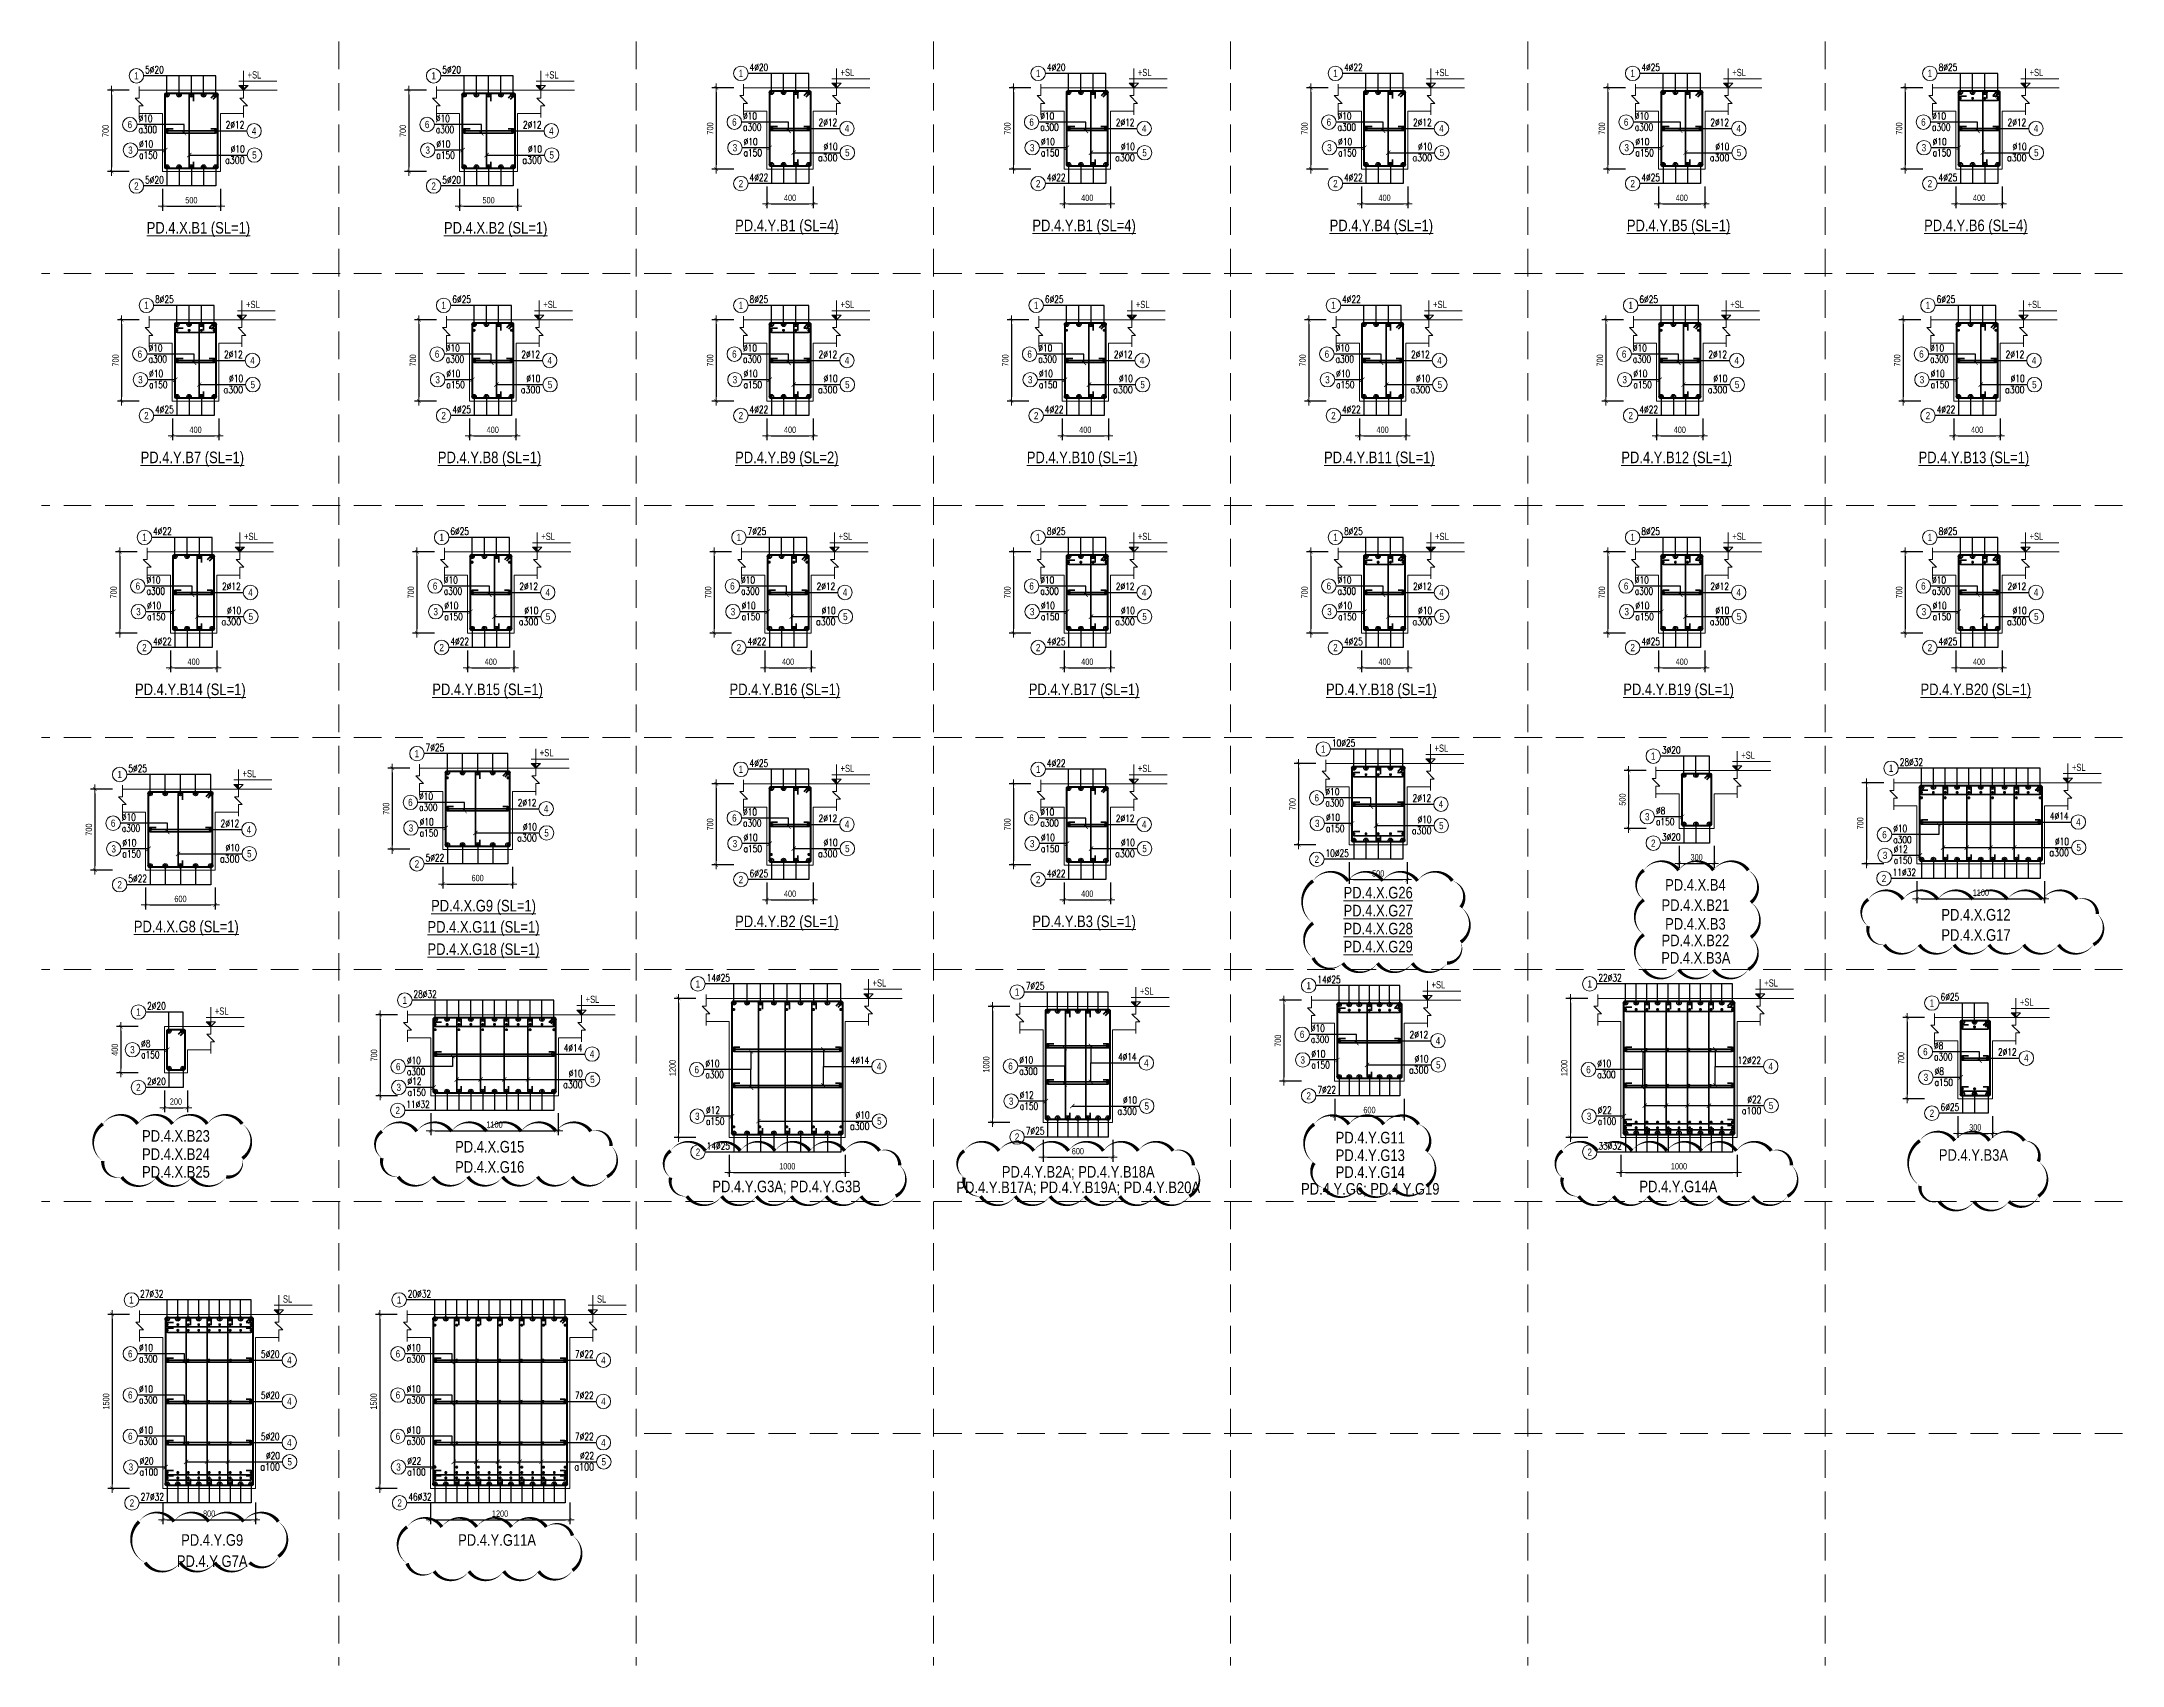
# Model space of a CAD drawing. Header units: millimetres. Extents: x 0 to 264070, y -218202 to 27271.
# Drawn here: x 246139 to 264070, y -218202 to -204202 of the extents above; entities that cross this region are included whole.
import ezdxf
from ezdxf.enums import TextEntityAlignment as Align

# ---------------------------------------------------------------- set-up
doc = ezdxf.new("R2010")
doc.units = ezdxf.units.MM
doc.header["$PDMODE"] = 3
doc.linetypes.add('HIDDEN2', pattern=[4.7625, 3.175, -1.5875])
doc.layers.get('0').update_dxf_attribs({"lineweight": 20})
doc.layers.get('Defpoints').update_dxf_attribs({"color": 151, "lineweight": 9})
doc.layers.add('2020-08-14', color=6, linetype='Continuous', lineweight=20, plot=False)
doc.layers.add('2020-08-27', color=3, linetype='Continuous', lineweight=20, plot=False)
for name, color, linetype, lineweight in [('NDC_S_ANNO', 7, 'Continuous', 20), ('NDC_S_CONTINUOUS', 3, 'Continuous', 20), ('NDC_S_DIM', 1, 'Continuous', 15), ('NDC_S_HIDDEN', 8, 'HIDDEN2', 13), ('NDC_S_REBAR', 4, 'Continuous', 35), ('NDC_S_STIRRUP', 4, 'Continuous', 40), ('NDC_S_TEXT SYMBOL', 7, 'Continuous', 20), ('NDC_S_THIN LINE', 8, 'Continuous', 9), ('NDC_S_VN TEXT', 7, 'Continuous', 20)]:
    doc.layers.add(name, color=color, linetype=linetype, lineweight=lineweight)
doc.styles.add('ARIAL', font='arial.ttf', dxfattribs={"width": 0.8})
doc.styles.add('NDC_ANNO', font='', dxfattribs={"width": 0.8})
doc.styles.add('NDC_DIM', font='', dxfattribs={"width": 0.75})
doc.styles.add('NDC_EN TXT', font='romans.shx', dxfattribs={"width": 0.8})
doc.styles.get('NDC_ANNO').set_extended_font_data('Dotum')
doc.styles.get('NDC_DIM').set_extended_font_data('Dotum')
doc.dimstyles.new('NDC_dim_25', dxfattribs={"dimscale": 25, "dimtxt": 2.2, "dimasz": 1.5, "dimexe": 1.5, "dimexo": 2.5, "dimgap": 1, "dimtad": 1, "dimdec": 0, "dimzin": 0, "dimdsep": 46, "dimtxsty": 'NDC_DIM', "dimblk": 'DIMMARK', "dimcen": 0.09, "dimdle": 1.2, "dimclrd": 1, "dimclre": 1, "dimclrt": 3, "dimadec": 0, "dimazin": 0, "dimtfac": 1, "dimtdec": 0, "dimtix": 1, "dimtofl": 0, "dimtmove": 0, "dimatfit": 3, "dimfxl": 6, "dimfxlon": 1, "dimtolj": 1, "dimtzin": 0, "dimarcsym": 0})

msp = doc.modelspace()

# ---------------------------------------------------------------- blocks, each defined once
blk = doc.blocks.new('kata_block_THEP')
at = {"layer": 'NDC_S_REBAR', "color": 0}
for p, q in [((-0.5, 0), (0.5, 0)), ((-0.35, 0.35), (0.35, -0.35)), ((0.35, 0.35), (-0.35, -0.35)), ((0, 0.5), (0, -0.5))]:
    blk.add_line(p, q, dxfattribs=at)
at = {"layer": 'NDC_S_REBAR', "color": 0, "const_width": 0.0833}
blk.add_lwpolyline([(-0.5, 0, 1), (0.5, 0, 1), (-0.5, 0, 1)], format="xyb", dxfattribs=at)
blk = doc.blocks.new('DIMMARK')
at = {"layer": 'NDC_S_DIM', "color": 1}
blk.add_line((-1.5, 0), (1, 0), dxfattribs=at)
at = {"layer": 'NDC_S_DIM', "color": 2, "const_width": 0.1}
blk.add_lwpolyline([(-0.42, -0.42), (0.42, 0.42)], dxfattribs=at)
blk = doc.blocks.new('*D848')
at = {"layer": 'Defpoints', "color": 0, "transparency": 16777216}
for p in [(247249, -204622), (246743, -205322), (247249, -205322)]:
    blk.add_point(p, dxfattribs=at)
at = {"layer": 'NDC_S_DIM', "color": 1, "lineweight": -2, "transparency": 16777216}
for p, q in [((246893, -204622), (246706, -204622)), ((246743, -204660), (246743, -205285)), ((246893, -205322), (246706, -205322))]:
    blk.add_line(p, q, dxfattribs=at)
at = {"layer": 'NDC_S_DIM', "color": 1, "lineweight": -2, "transparency": 16777216, "xscale": 37.5, "yscale": 37.5, "zscale": 37.5}
for p, rotation in [((246743, -204622), 90), ((246743, -205322), 270)]:
    blk.add_blockref('DIMMARK', p, dxfattribs=dict(at, rotation=rotation))
at = {"layer": 'NDC_S_DIM', "color": 3, "transparency": 16777216, "insert": (246691, -204972), "char_height": 55, "attachment_point": 5, "rotation": 90, "style": 'NDC_DIM'}
blk.add_mtext('\\A1;700', dxfattribs=at)
blk = doc.blocks.new('*D849')
at = {"layer": 'Defpoints', "color": 0, "transparency": 16777216}
for p in [(247180, -205322), (247680, -205322), (247680, -205622)]:
    blk.add_point(p, dxfattribs=at)
at = {"layer": 'NDC_S_DIM', "color": 1, "lineweight": -2, "transparency": 16777216}
for p, q in [((247180, -205472), (247180, -205660)), ((247680, -205472), (247680, -205660)), ((247217, -205622), (247642, -205622))]:
    blk.add_line(p, q, dxfattribs=at)
at = {"layer": 'NDC_S_DIM', "color": 1, "lineweight": -2, "transparency": 16777216, "xscale": 37.5, "yscale": 37.5, "zscale": 37.5, "rotation": 180}
blk.add_blockref('DIMMARK', (247180, -205622), dxfattribs=at)
at = {"layer": 'NDC_S_DIM', "color": 1, "lineweight": -2, "transparency": 16777216, "xscale": 37.5, "yscale": 37.5, "zscale": 37.5}
blk.add_blockref('DIMMARK', (247680, -205622), dxfattribs=at)
at = {"layer": 'NDC_S_DIM', "color": 3, "transparency": 16777216, "insert": (247430, -205570), "char_height": 55, "attachment_point": 5, "style": 'NDC_DIM'}
blk.add_mtext('\\A1;500', dxfattribs=at)
blk = doc.blocks.new('kata_block_CT')
at = {"layer": 'NDC_S_ANNO'}
blk.add_hatch(color=3, dxfattribs=at).paths.add_polyline_path([(0, 1.6), (-1.61, 1.6), (0, 0)])
at = {"layer": 'NDC_S_ANNO', "ltscale": 50}
h = blk.add_hatch(dxfattribs=at)
h.set_pattern_fill('ANSI31', color=256, scale=1.406, style=0)
h.paths.add_polyline_path([(0, 1.6), (0, 0), (1.61, 1.6)])
for p, q in [((11.56, 0), (-1.64, 0)), ((-1.59, 3.14), (11.47, 3.14))]:
    blk.add_line(p, q, dxfattribs=at)
at = {"layer": 'NDC_S_ANNO', "color": 8, "ltscale": 50}
blk.add_lwpolyline([(0, 0), (-1.61, 1.6), (0, 1.6)], dxfattribs=at)
at = {"layer": 'NDC_S_ANNO', "ltscale": 50}
for points in [[(0, 0), (-1.61, 1.6), (0, 1.6)], [(0, 6.69), (0, 0)], [(0, 0), (1.61, 1.6), (0, 1.6)]]:
    blk.add_lwpolyline(points, dxfattribs=at)
at = {"layer": 'NDC_S_TEXT SYMBOL', "color": 3, "style": 'NDC_ANNO', "width": 0.8}
blk.add_attdef('CT', (1.41, 4.07), '', height=2.5, dxfattribs=at)
blk = doc.blocks.new('kata_block_TD')
at = {"color": 6, "linetype": 'ByBlock', "lineweight": -2, "style": 'ARIAL', "width": 0.8}
blk.add_attdef('SECTDET2', text='', height=5, dxfattribs=at).set_placement((0, 7.97), align=Align.CENTER)
at = {"color": 0, "linetype": 'ByBlock', "lineweight": -2, "style": 'ARIAL', "width": 0.8}
blk.add_attdef('SECTDET1', text='', height=5, dxfattribs=at).set_placement((0, 1.47), align=Align.CENTER)
at = {"color": 3, "lineweight": 25, "style": 'ARIAL', "width": 0.8}
blk.add_attdef('SSCALE', text='', height=2.5, dxfattribs=at).set_placement((0, -4), align=Align.CENTER)
blk = doc.blocks.new('*U241')
blk.add_circle((-2.5, 0), 2.5)
at = {"layer": 'NDC_S_VN TEXT', "color": 7, "style": 'ARIAL', "width": 0.8}
blk.add_attdef('SH2', text='', height=2.5, dxfattribs=at).set_placement((-2.5, 0), align=Align.MIDDLE)
at = {"layer": 'NDC_S_VN TEXT', "color": 3, "style": 'NDC_EN TXT', "width": 0.75}
for tag, p in [('DK1', (0.5, 0.85)), ('KC1', (0.5, -2.97))]:
    blk.add_attdef(tag, p, '', height=2.5, dxfattribs=at)
blk = doc.blocks.new('*U321')
blk.add_circle((2.5, 0), 2.5)
at = {"layer": 'NDC_S_VN TEXT', "color": 3, "style": 'NDC_EN TXT'}
for tag, width, p in [('DK2', 0.75, (-0.85, 0.85)), ('KC2', 0.8, (-0.85, -2.97))]:
    blk.add_attdef(tag, text='', height=2.5, dxfattribs=dict(at, width=width)).set_placement(p, align=Align.RIGHT)
at = {"layer": 'NDC_S_VN TEXT', "color": 7, "style": 'ARIAL', "width": 0.8}
blk.add_attdef('SH3', text='', height=2.5, dxfattribs=at).set_placement((2.5, 0), align=Align.MIDDLE)
blk = doc.blocks.new('*U239')
blk.add_circle((2.5, 0), 2.5)
at = {"layer": 'NDC_S_VN TEXT', "color": 3, "style": 'NDC_EN TXT', "width": 0.75}
blk.add_attdef('DK2', text='', height=2.5, dxfattribs=at).set_placement((-0.85, 0.85), align=Align.RIGHT)
at = {"layer": 'NDC_S_VN TEXT', "color": 7, "style": 'ARIAL', "width": 0.8}
blk.add_attdef('SH3', text='', height=2.5, dxfattribs=at).set_placement((2.5, 0), align=Align.MIDDLE)
blk = doc.blocks.new('*U240')
blk.add_circle((-2.5, 0), 2.5)
at = {"layer": 'NDC_S_VN TEXT', "color": 7, "style": 'ARIAL', "width": 0.8}
blk.add_attdef('SH2', text='', height=2.5, dxfattribs=at).set_placement((-2.5, 0), align=Align.MIDDLE)
at = {"layer": 'NDC_S_VN TEXT', "color": 3, "style": 'NDC_EN TXT', "width": 0.75}
blk.add_attdef('DK1', (0.5, 0.85), '', height=2.5, dxfattribs=at)
blk = doc.blocks.new('*D850')
at = {"layer": 'Defpoints', "color": 0, "transparency": 16777216}
for p in [(249741, -205322), (250241, -205322), (250241, -205622)]:
    blk.add_point(p, dxfattribs=at)
at = {"layer": 'NDC_S_DIM', "color": 1, "lineweight": -2, "transparency": 16777216}
for p, q in [((249741, -205472), (249741, -205660)), ((250241, -205472), (250241, -205660)), ((249779, -205622), (250204, -205622))]:
    blk.add_line(p, q, dxfattribs=at)
at = {"layer": 'NDC_S_DIM', "color": 1, "lineweight": -2, "transparency": 16777216, "xscale": 37.5, "yscale": 37.5, "zscale": 37.5, "rotation": 180}
blk.add_blockref('DIMMARK', (249741, -205622), dxfattribs=at)
at = {"layer": 'NDC_S_DIM', "color": 1, "lineweight": -2, "transparency": 16777216, "xscale": 37.5, "yscale": 37.5, "zscale": 37.5}
blk.add_blockref('DIMMARK', (250241, -205622), dxfattribs=at)
at = {"layer": 'NDC_S_DIM', "color": 3, "transparency": 16777216, "insert": (249991, -205570), "char_height": 55, "attachment_point": 5, "style": 'NDC_DIM'}
blk.add_mtext('\\A1;500', dxfattribs=at)
blk = doc.blocks.new('*D851')
at = {"layer": 'Defpoints', "color": 0, "transparency": 16777216}
for p in [(249811, -204622), (249305, -205322), (249811, -205322)]:
    blk.add_point(p, dxfattribs=at)
at = {"layer": 'NDC_S_DIM', "color": 1, "lineweight": -2, "transparency": 16777216}
for p, q in [((249455, -204622), (249267, -204622)), ((249305, -204660), (249305, -205285)), ((249455, -205322), (249267, -205322))]:
    blk.add_line(p, q, dxfattribs=at)
at = {"layer": 'NDC_S_DIM', "color": 1, "lineweight": -2, "transparency": 16777216, "xscale": 37.5, "yscale": 37.5, "zscale": 37.5}
for p, rotation in [((249305, -204622), 90), ((249305, -205322), 270)]:
    blk.add_blockref('DIMMARK', p, dxfattribs=dict(at, rotation=rotation))
at = {"layer": 'NDC_S_DIM', "color": 3, "transparency": 16777216, "insert": (249252, -204972), "char_height": 55, "attachment_point": 5, "rotation": 90, "style": 'NDC_DIM'}
blk.add_mtext('\\A1;700', dxfattribs=at)
blk = doc.blocks.new('*D852')
at = {"layer": 'Defpoints', "color": 0, "transparency": 16777216}
for p in [(252459, -204601), (251953, -205301), (252459, -205301)]:
    blk.add_point(p, dxfattribs=at)
at = {"layer": 'NDC_S_DIM', "color": 1, "lineweight": -2, "transparency": 16777216}
for p, q in [((252103, -204601), (251915, -204601)), ((251953, -204639), (251953, -205264)), ((252103, -205301), (251915, -205301))]:
    blk.add_line(p, q, dxfattribs=at)
at = {"layer": 'NDC_S_DIM', "color": 1, "lineweight": -2, "transparency": 16777216, "xscale": 37.5, "yscale": 37.5, "zscale": 37.5}
for p, rotation in [((251953, -204601), 90), ((251953, -205301), 270)]:
    blk.add_blockref('DIMMARK', p, dxfattribs=dict(at, rotation=rotation))
at = {"layer": 'NDC_S_DIM', "color": 3, "transparency": 16777216, "insert": (251900, -204951), "char_height": 55, "attachment_point": 5, "rotation": 90, "style": 'NDC_DIM'}
blk.add_mtext('\\A1;700', dxfattribs=at)
blk = doc.blocks.new('*D853')
at = {"layer": 'Defpoints', "color": 0, "transparency": 16777216}
for p in [(252389, -205301), (252789, -205301), (252789, -205601)]:
    blk.add_point(p, dxfattribs=at)
at = {"layer": 'NDC_S_DIM', "color": 1, "lineweight": -2, "transparency": 16777216}
for p, q in [((252389, -205451), (252389, -205639)), ((252789, -205451), (252789, -205639)), ((252426, -205601), (252751, -205601))]:
    blk.add_line(p, q, dxfattribs=at)
at = {"layer": 'NDC_S_DIM', "color": 1, "lineweight": -2, "transparency": 16777216, "xscale": 37.5, "yscale": 37.5, "zscale": 37.5, "rotation": 180}
blk.add_blockref('DIMMARK', (252389, -205601), dxfattribs=at)
at = {"layer": 'NDC_S_DIM', "color": 1, "lineweight": -2, "transparency": 16777216, "xscale": 37.5, "yscale": 37.5, "zscale": 37.5}
blk.add_blockref('DIMMARK', (252789, -205601), dxfattribs=at)
at = {"layer": 'NDC_S_DIM', "color": 3, "transparency": 16777216, "insert": (252589, -205549), "char_height": 55, "attachment_point": 5, "style": 'NDC_DIM'}
blk.add_mtext('\\A1;400', dxfattribs=at)
blk = doc.blocks.new('*D854')
at = {"layer": 'Defpoints', "color": 0, "transparency": 16777216}
for p in [(255020, -204601), (254514, -205301), (255020, -205301)]:
    blk.add_point(p, dxfattribs=at)
at = {"layer": 'NDC_S_DIM', "color": 1, "lineweight": -2, "transparency": 16777216}
for p, q in [((254664, -204601), (254477, -204601)), ((254514, -204639), (254514, -205264)), ((254664, -205301), (254477, -205301))]:
    blk.add_line(p, q, dxfattribs=at)
at = {"layer": 'NDC_S_DIM', "color": 1, "lineweight": -2, "transparency": 16777216, "xscale": 37.5, "yscale": 37.5, "zscale": 37.5}
for p, rotation in [((254514, -204601), 90), ((254514, -205301), 270)]:
    blk.add_blockref('DIMMARK', p, dxfattribs=dict(at, rotation=rotation))
at = {"layer": 'NDC_S_DIM', "color": 3, "transparency": 16777216, "insert": (254462, -204951), "char_height": 55, "attachment_point": 5, "rotation": 90, "style": 'NDC_DIM'}
blk.add_mtext('\\A1;700', dxfattribs=at)
blk = doc.blocks.new('*D855')
at = {"layer": 'Defpoints', "color": 0, "transparency": 16777216}
for p in [(254950, -205301), (255350, -205301), (255350, -205601)]:
    blk.add_point(p, dxfattribs=at)
at = {"layer": 'NDC_S_DIM', "color": 1, "lineweight": -2, "transparency": 16777216}
for p, q in [((254950, -205451), (254950, -205639)), ((255350, -205451), (255350, -205639)), ((254988, -205601), (255313, -205601))]:
    blk.add_line(p, q, dxfattribs=at)
at = {"layer": 'NDC_S_DIM', "color": 1, "lineweight": -2, "transparency": 16777216, "xscale": 37.5, "yscale": 37.5, "zscale": 37.5, "rotation": 180}
blk.add_blockref('DIMMARK', (254950, -205601), dxfattribs=at)
at = {"layer": 'NDC_S_DIM', "color": 1, "lineweight": -2, "transparency": 16777216, "xscale": 37.5, "yscale": 37.5, "zscale": 37.5}
blk.add_blockref('DIMMARK', (255350, -205601), dxfattribs=at)
at = {"layer": 'NDC_S_DIM', "color": 3, "transparency": 16777216, "insert": (255150, -205549), "char_height": 55, "attachment_point": 5, "style": 'NDC_DIM'}
blk.add_mtext('\\A1;400', dxfattribs=at)
blk = doc.blocks.new('*D856')
at = {"layer": 'Defpoints', "color": 0, "transparency": 16777216}
for p in [(257582, -204601), (257076, -205301), (257582, -205301)]:
    blk.add_point(p, dxfattribs=at)
at = {"layer": 'NDC_S_DIM', "color": 1, "lineweight": -2, "transparency": 16777216}
for p, q in [((257226, -204601), (257038, -204601)), ((257076, -204639), (257076, -205264)), ((257226, -205301), (257038, -205301))]:
    blk.add_line(p, q, dxfattribs=at)
at = {"layer": 'NDC_S_DIM', "color": 1, "lineweight": -2, "transparency": 16777216, "xscale": 37.5, "yscale": 37.5, "zscale": 37.5}
for p, rotation in [((257076, -204601), 90), ((257076, -205301), 270)]:
    blk.add_blockref('DIMMARK', p, dxfattribs=dict(at, rotation=rotation))
at = {"layer": 'NDC_S_DIM', "color": 3, "transparency": 16777216, "insert": (257023, -204951), "char_height": 55, "attachment_point": 5, "rotation": 90, "style": 'NDC_DIM'}
blk.add_mtext('\\A1;700', dxfattribs=at)
blk = doc.blocks.new('*D857')
at = {"layer": 'Defpoints', "color": 0, "transparency": 16777216}
for p in [(257512, -205301), (257912, -205301), (257912, -205601)]:
    blk.add_point(p, dxfattribs=at)
at = {"layer": 'NDC_S_DIM', "color": 1, "lineweight": -2, "transparency": 16777216}
for p, q in [((257512, -205451), (257512, -205639)), ((257912, -205451), (257912, -205639)), ((257549, -205601), (257874, -205601))]:
    blk.add_line(p, q, dxfattribs=at)
at = {"layer": 'NDC_S_DIM', "color": 1, "lineweight": -2, "transparency": 16777216, "xscale": 37.5, "yscale": 37.5, "zscale": 37.5, "rotation": 180}
blk.add_blockref('DIMMARK', (257512, -205601), dxfattribs=at)
at = {"layer": 'NDC_S_DIM', "color": 1, "lineweight": -2, "transparency": 16777216, "xscale": 37.5, "yscale": 37.5, "zscale": 37.5}
blk.add_blockref('DIMMARK', (257912, -205601), dxfattribs=at)
at = {"layer": 'NDC_S_DIM', "color": 3, "transparency": 16777216, "insert": (257712, -205549), "char_height": 55, "attachment_point": 5, "style": 'NDC_DIM'}
blk.add_mtext('\\A1;400', dxfattribs=at)
blk = doc.blocks.new('*D858')
at = {"layer": 'Defpoints', "color": 0, "transparency": 16777216}
for p in [(260143, -204601), (259637, -205301), (260143, -205301)]:
    blk.add_point(p, dxfattribs=at)
at = {"layer": 'NDC_S_DIM', "color": 1, "lineweight": -2, "transparency": 16777216}
for p, q in [((259787, -204601), (259600, -204601)), ((259637, -204639), (259637, -205264)), ((259787, -205301), (259600, -205301))]:
    blk.add_line(p, q, dxfattribs=at)
at = {"layer": 'NDC_S_DIM', "color": 1, "lineweight": -2, "transparency": 16777216, "xscale": 37.5, "yscale": 37.5, "zscale": 37.5}
for p, rotation in [((259637, -204601), 90), ((259637, -205301), 270)]:
    blk.add_blockref('DIMMARK', p, dxfattribs=dict(at, rotation=rotation))
at = {"layer": 'NDC_S_DIM', "color": 3, "transparency": 16777216, "insert": (259585, -204951), "char_height": 55, "attachment_point": 5, "rotation": 90, "style": 'NDC_DIM'}
blk.add_mtext('\\A1;700', dxfattribs=at)
blk = doc.blocks.new('*D859')
at = {"layer": 'Defpoints', "color": 0, "transparency": 16777216}
for p in [(260073, -205301), (260473, -205301), (260473, -205601)]:
    blk.add_point(p, dxfattribs=at)
at = {"layer": 'NDC_S_DIM', "color": 1, "lineweight": -2, "transparency": 16777216}
for p, q in [((260073, -205451), (260073, -205639)), ((260473, -205451), (260473, -205639)), ((260111, -205601), (260436, -205601))]:
    blk.add_line(p, q, dxfattribs=at)
at = {"layer": 'NDC_S_DIM', "color": 1, "lineweight": -2, "transparency": 16777216, "xscale": 37.5, "yscale": 37.5, "zscale": 37.5, "rotation": 180}
blk.add_blockref('DIMMARK', (260073, -205601), dxfattribs=at)
at = {"layer": 'NDC_S_DIM', "color": 1, "lineweight": -2, "transparency": 16777216, "xscale": 37.5, "yscale": 37.5, "zscale": 37.5}
blk.add_blockref('DIMMARK', (260473, -205601), dxfattribs=at)
at = {"layer": 'NDC_S_DIM', "color": 3, "transparency": 16777216, "insert": (260273, -205549), "char_height": 55, "attachment_point": 5, "style": 'NDC_DIM'}
blk.add_mtext('\\A1;400', dxfattribs=at)
blk = doc.blocks.new('*D860')
at = {"layer": 'Defpoints', "color": 0, "transparency": 16777216}
for p in [(262705, -204601), (262199, -205301), (262705, -205301)]:
    blk.add_point(p, dxfattribs=at)
at = {"layer": 'NDC_S_DIM', "color": 1, "lineweight": -2, "transparency": 16777216}
for p, q in [((262349, -204601), (262161, -204601)), ((262199, -204639), (262199, -205264)), ((262349, -205301), (262161, -205301))]:
    blk.add_line(p, q, dxfattribs=at)
at = {"layer": 'NDC_S_DIM', "color": 1, "lineweight": -2, "transparency": 16777216, "xscale": 37.5, "yscale": 37.5, "zscale": 37.5}
for p, rotation in [((262199, -204601), 90), ((262199, -205301), 270)]:
    blk.add_blockref('DIMMARK', p, dxfattribs=dict(at, rotation=rotation))
at = {"layer": 'NDC_S_DIM', "color": 3, "transparency": 16777216, "insert": (262146, -204951), "char_height": 55, "attachment_point": 5, "rotation": 90, "style": 'NDC_DIM'}
blk.add_mtext('\\A1;700', dxfattribs=at)
blk = doc.blocks.new('*D861')
at = {"layer": 'Defpoints', "color": 0, "transparency": 16777216}
for p in [(262635, -205301), (263035, -205301), (263035, -205601)]:
    blk.add_point(p, dxfattribs=at)
at = {"layer": 'NDC_S_DIM', "color": 1, "lineweight": -2, "transparency": 16777216}
for p, q in [((262635, -205451), (262635, -205639)), ((263035, -205451), (263035, -205639)), ((262672, -205601), (262997, -205601))]:
    blk.add_line(p, q, dxfattribs=at)
at = {"layer": 'NDC_S_DIM', "color": 1, "lineweight": -2, "transparency": 16777216, "xscale": 37.5, "yscale": 37.5, "zscale": 37.5, "rotation": 180}
blk.add_blockref('DIMMARK', (262635, -205601), dxfattribs=at)
at = {"layer": 'NDC_S_DIM', "color": 1, "lineweight": -2, "transparency": 16777216, "xscale": 37.5, "yscale": 37.5, "zscale": 37.5}
blk.add_blockref('DIMMARK', (263035, -205601), dxfattribs=at)
at = {"layer": 'NDC_S_DIM', "color": 3, "transparency": 16777216, "insert": (262835, -205549), "char_height": 55, "attachment_point": 5, "style": 'NDC_DIM'}
blk.add_mtext('\\A1;400', dxfattribs=at)
blk = doc.blocks.new('*D862')
at = {"layer": 'Defpoints', "color": 0, "transparency": 16777216}
for p in [(247335, -206601), (246829, -207301), (247335, -207301)]:
    blk.add_point(p, dxfattribs=at)
at = {"layer": 'NDC_S_DIM', "color": 1, "lineweight": -2, "transparency": 16777216}
for p, q in [((246979, -206601), (246792, -206601)), ((246829, -206639), (246829, -207264)), ((246979, -207301), (246792, -207301))]:
    blk.add_line(p, q, dxfattribs=at)
at = {"layer": 'NDC_S_DIM', "color": 1, "lineweight": -2, "transparency": 16777216, "xscale": 37.5, "yscale": 37.5, "zscale": 37.5}
for p, rotation in [((246829, -206601), 90), ((246829, -207301), 270)]:
    blk.add_blockref('DIMMARK', p, dxfattribs=dict(at, rotation=rotation))
at = {"layer": 'NDC_S_DIM', "color": 3, "transparency": 16777216, "insert": (246777, -206951), "char_height": 55, "attachment_point": 5, "rotation": 90, "style": 'NDC_DIM'}
blk.add_mtext('\\A1;700', dxfattribs=at)
blk = doc.blocks.new('*D863')
at = {"layer": 'Defpoints', "color": 0, "transparency": 16777216}
for p in [(247266, -207301), (247666, -207301), (247666, -207601)]:
    blk.add_point(p, dxfattribs=at)
at = {"layer": 'NDC_S_DIM', "color": 1, "lineweight": -2, "transparency": 16777216}
for p, q in [((247266, -207451), (247266, -207639)), ((247666, -207451), (247666, -207639)), ((247303, -207601), (247628, -207601))]:
    blk.add_line(p, q, dxfattribs=at)
at = {"layer": 'NDC_S_DIM', "color": 1, "lineweight": -2, "transparency": 16777216, "xscale": 37.5, "yscale": 37.5, "zscale": 37.5, "rotation": 180}
blk.add_blockref('DIMMARK', (247266, -207601), dxfattribs=at)
at = {"layer": 'NDC_S_DIM', "color": 1, "lineweight": -2, "transparency": 16777216, "xscale": 37.5, "yscale": 37.5, "zscale": 37.5}
blk.add_blockref('DIMMARK', (247666, -207601), dxfattribs=at)
at = {"layer": 'NDC_S_DIM', "color": 3, "transparency": 16777216, "insert": (247466, -207549), "char_height": 55, "attachment_point": 5, "style": 'NDC_DIM'}
blk.add_mtext('\\A1;400', dxfattribs=at)
blk = doc.blocks.new('*D864')
at = {"layer": 'Defpoints', "color": 0, "transparency": 16777216}
for p in [(249897, -206601), (249391, -207301), (249897, -207301)]:
    blk.add_point(p, dxfattribs=at)
at = {"layer": 'NDC_S_DIM', "color": 1, "lineweight": -2, "transparency": 16777216}
for p, q in [((249541, -206601), (249354, -206601)), ((249391, -206639), (249391, -207264)), ((249541, -207301), (249354, -207301))]:
    blk.add_line(p, q, dxfattribs=at)
at = {"layer": 'NDC_S_DIM', "color": 1, "lineweight": -2, "transparency": 16777216, "xscale": 37.5, "yscale": 37.5, "zscale": 37.5}
for p, rotation in [((249391, -206601), 90), ((249391, -207301), 270)]:
    blk.add_blockref('DIMMARK', p, dxfattribs=dict(at, rotation=rotation))
at = {"layer": 'NDC_S_DIM', "color": 3, "transparency": 16777216, "insert": (249339, -206951), "char_height": 55, "attachment_point": 5, "rotation": 90, "style": 'NDC_DIM'}
blk.add_mtext('\\A1;700', dxfattribs=at)
blk = doc.blocks.new('*D865')
at = {"layer": 'Defpoints', "color": 0, "transparency": 16777216}
for p in [(249827, -207301), (250227, -207301), (250227, -207601)]:
    blk.add_point(p, dxfattribs=at)
at = {"layer": 'NDC_S_DIM', "color": 1, "lineweight": -2, "transparency": 16777216}
for p, q in [((249827, -207451), (249827, -207639)), ((250227, -207451), (250227, -207639)), ((249865, -207601), (250190, -207601))]:
    blk.add_line(p, q, dxfattribs=at)
at = {"layer": 'NDC_S_DIM', "color": 1, "lineweight": -2, "transparency": 16777216, "xscale": 37.5, "yscale": 37.5, "zscale": 37.5, "rotation": 180}
blk.add_blockref('DIMMARK', (249827, -207601), dxfattribs=at)
at = {"layer": 'NDC_S_DIM', "color": 1, "lineweight": -2, "transparency": 16777216, "xscale": 37.5, "yscale": 37.5, "zscale": 37.5}
blk.add_blockref('DIMMARK', (250227, -207601), dxfattribs=at)
at = {"layer": 'NDC_S_DIM', "color": 3, "transparency": 16777216, "insert": (250027, -207549), "char_height": 55, "attachment_point": 5, "style": 'NDC_DIM'}
blk.add_mtext('\\A1;400', dxfattribs=at)
blk = doc.blocks.new('*D866')
at = {"layer": 'Defpoints', "color": 0, "transparency": 16777216}
for p in [(252459, -206601), (251953, -207301), (252459, -207301)]:
    blk.add_point(p, dxfattribs=at)
at = {"layer": 'NDC_S_DIM', "color": 1, "lineweight": -2, "transparency": 16777216}
for p, q in [((252103, -206601), (251915, -206601)), ((251953, -206639), (251953, -207264)), ((252103, -207301), (251915, -207301))]:
    blk.add_line(p, q, dxfattribs=at)
at = {"layer": 'NDC_S_DIM', "color": 1, "lineweight": -2, "transparency": 16777216, "xscale": 37.5, "yscale": 37.5, "zscale": 37.5}
for p, rotation in [((251953, -206601), 90), ((251953, -207301), 270)]:
    blk.add_blockref('DIMMARK', p, dxfattribs=dict(at, rotation=rotation))
at = {"layer": 'NDC_S_DIM', "color": 3, "transparency": 16777216, "insert": (251900, -206951), "char_height": 55, "attachment_point": 5, "rotation": 90, "style": 'NDC_DIM'}
blk.add_mtext('\\A1;700', dxfattribs=at)
blk = doc.blocks.new('*D867')
at = {"layer": 'Defpoints', "color": 0, "transparency": 16777216}
for p in [(252389, -207301), (252789, -207301), (252789, -207601)]:
    blk.add_point(p, dxfattribs=at)
at = {"layer": 'NDC_S_DIM', "color": 1, "lineweight": -2, "transparency": 16777216}
for p, q in [((252389, -207451), (252389, -207639)), ((252789, -207451), (252789, -207639)), ((252426, -207601), (252751, -207601))]:
    blk.add_line(p, q, dxfattribs=at)
at = {"layer": 'NDC_S_DIM', "color": 1, "lineweight": -2, "transparency": 16777216, "xscale": 37.5, "yscale": 37.5, "zscale": 37.5, "rotation": 180}
blk.add_blockref('DIMMARK', (252389, -207601), dxfattribs=at)
at = {"layer": 'NDC_S_DIM', "color": 1, "lineweight": -2, "transparency": 16777216, "xscale": 37.5, "yscale": 37.5, "zscale": 37.5}
blk.add_blockref('DIMMARK', (252789, -207601), dxfattribs=at)
at = {"layer": 'NDC_S_DIM', "color": 3, "transparency": 16777216, "insert": (252589, -207549), "char_height": 55, "attachment_point": 5, "style": 'NDC_DIM'}
blk.add_mtext('\\A1;400', dxfattribs=at)
blk = doc.blocks.new('*D868')
at = {"layer": 'Defpoints', "color": 0, "transparency": 16777216}
for p in [(255003, -206601), (254497, -207301), (255003, -207301)]:
    blk.add_point(p, dxfattribs=at)
at = {"layer": 'NDC_S_DIM', "color": 1, "lineweight": -2, "transparency": 16777216}
for p, q in [((254647, -206601), (254459, -206601)), ((254497, -206639), (254497, -207264)), ((254647, -207301), (254459, -207301))]:
    blk.add_line(p, q, dxfattribs=at)
at = {"layer": 'NDC_S_DIM', "color": 1, "lineweight": -2, "transparency": 16777216, "xscale": 37.5, "yscale": 37.5, "zscale": 37.5}
for p, rotation in [((254497, -206601), 90), ((254497, -207301), 270)]:
    blk.add_blockref('DIMMARK', p, dxfattribs=dict(at, rotation=rotation))
at = {"layer": 'NDC_S_DIM', "color": 3, "transparency": 16777216, "insert": (254444, -206951), "char_height": 55, "attachment_point": 5, "rotation": 90, "style": 'NDC_DIM'}
blk.add_mtext('\\A1;700', dxfattribs=at)
blk = doc.blocks.new('*D869')
at = {"layer": 'Defpoints', "color": 0, "transparency": 16777216}
for p in [(254933, -207301), (255333, -207301), (255333, -207601)]:
    blk.add_point(p, dxfattribs=at)
at = {"layer": 'NDC_S_DIM', "color": 1, "lineweight": -2, "transparency": 16777216}
for p, q in [((254933, -207451), (254933, -207639)), ((255333, -207451), (255333, -207639)), ((254971, -207601), (255296, -207601))]:
    blk.add_line(p, q, dxfattribs=at)
at = {"layer": 'NDC_S_DIM', "color": 1, "lineweight": -2, "transparency": 16777216, "xscale": 37.5, "yscale": 37.5, "zscale": 37.5, "rotation": 180}
blk.add_blockref('DIMMARK', (254933, -207601), dxfattribs=at)
at = {"layer": 'NDC_S_DIM', "color": 1, "lineweight": -2, "transparency": 16777216, "xscale": 37.5, "yscale": 37.5, "zscale": 37.5}
blk.add_blockref('DIMMARK', (255333, -207601), dxfattribs=at)
at = {"layer": 'NDC_S_DIM', "color": 3, "transparency": 16777216, "insert": (255133, -207549), "char_height": 55, "attachment_point": 5, "style": 'NDC_DIM'}
blk.add_mtext('\\A1;400', dxfattribs=at)
blk = doc.blocks.new('*D870')
at = {"layer": 'Defpoints', "color": 0, "transparency": 16777216}
for p in [(257565, -206601), (257059, -207301), (257565, -207301)]:
    blk.add_point(p, dxfattribs=at)
at = {"layer": 'NDC_S_DIM', "color": 1, "lineweight": -2, "transparency": 16777216}
for p, q in [((257209, -206601), (257021, -206601)), ((257059, -206639), (257059, -207264)), ((257209, -207301), (257021, -207301))]:
    blk.add_line(p, q, dxfattribs=at)
at = {"layer": 'NDC_S_DIM', "color": 1, "lineweight": -2, "transparency": 16777216, "xscale": 37.5, "yscale": 37.5, "zscale": 37.5}
for p, rotation in [((257059, -206601), 90), ((257059, -207301), 270)]:
    blk.add_blockref('DIMMARK', p, dxfattribs=dict(at, rotation=rotation))
at = {"layer": 'NDC_S_DIM', "color": 3, "transparency": 16777216, "insert": (257006, -206951), "char_height": 55, "attachment_point": 5, "rotation": 90, "style": 'NDC_DIM'}
blk.add_mtext('\\A1;700', dxfattribs=at)
blk = doc.blocks.new('*D871')
at = {"layer": 'Defpoints', "color": 0, "transparency": 16777216}
for p in [(257495, -207301), (257895, -207301), (257895, -207601)]:
    blk.add_point(p, dxfattribs=at)
at = {"layer": 'NDC_S_DIM', "color": 1, "lineweight": -2, "transparency": 16777216}
for p, q in [((257495, -207451), (257495, -207639)), ((257895, -207451), (257895, -207639)), ((257532, -207601), (257857, -207601))]:
    blk.add_line(p, q, dxfattribs=at)
at = {"layer": 'NDC_S_DIM', "color": 1, "lineweight": -2, "transparency": 16777216, "xscale": 37.5, "yscale": 37.5, "zscale": 37.5, "rotation": 180}
blk.add_blockref('DIMMARK', (257495, -207601), dxfattribs=at)
at = {"layer": 'NDC_S_DIM', "color": 1, "lineweight": -2, "transparency": 16777216, "xscale": 37.5, "yscale": 37.5, "zscale": 37.5}
blk.add_blockref('DIMMARK', (257895, -207601), dxfattribs=at)
at = {"layer": 'NDC_S_DIM', "color": 3, "transparency": 16777216, "insert": (257695, -207549), "char_height": 55, "attachment_point": 5, "style": 'NDC_DIM'}
blk.add_mtext('\\A1;400', dxfattribs=at)
blk = doc.blocks.new('*D872')
at = {"layer": 'Defpoints', "color": 0, "transparency": 16777216}
for p in [(260126, -206601), (259620, -207301), (260126, -207301)]:
    blk.add_point(p, dxfattribs=at)
at = {"layer": 'NDC_S_DIM', "color": 1, "lineweight": -2, "transparency": 16777216}
for p, q in [((259770, -206601), (259583, -206601)), ((259620, -206639), (259620, -207264)), ((259770, -207301), (259583, -207301))]:
    blk.add_line(p, q, dxfattribs=at)
at = {"layer": 'NDC_S_DIM', "color": 1, "lineweight": -2, "transparency": 16777216, "xscale": 37.5, "yscale": 37.5, "zscale": 37.5}
for p, rotation in [((259620, -206601), 90), ((259620, -207301), 270)]:
    blk.add_blockref('DIMMARK', p, dxfattribs=dict(at, rotation=rotation))
at = {"layer": 'NDC_S_DIM', "color": 3, "transparency": 16777216, "insert": (259568, -206951), "char_height": 55, "attachment_point": 5, "rotation": 90, "style": 'NDC_DIM'}
blk.add_mtext('\\A1;700', dxfattribs=at)
blk = doc.blocks.new('*D873')
at = {"layer": 'Defpoints', "color": 0, "transparency": 16777216}
for p in [(260056, -207301), (260456, -207301), (260456, -207601)]:
    blk.add_point(p, dxfattribs=at)
at = {"layer": 'NDC_S_DIM', "color": 1, "lineweight": -2, "transparency": 16777216}
for p, q in [((260056, -207451), (260056, -207639)), ((260456, -207451), (260456, -207639)), ((260094, -207601), (260419, -207601))]:
    blk.add_line(p, q, dxfattribs=at)
at = {"layer": 'NDC_S_DIM', "color": 1, "lineweight": -2, "transparency": 16777216, "xscale": 37.5, "yscale": 37.5, "zscale": 37.5, "rotation": 180}
blk.add_blockref('DIMMARK', (260056, -207601), dxfattribs=at)
at = {"layer": 'NDC_S_DIM', "color": 1, "lineweight": -2, "transparency": 16777216, "xscale": 37.5, "yscale": 37.5, "zscale": 37.5}
blk.add_blockref('DIMMARK', (260456, -207601), dxfattribs=at)
at = {"layer": 'NDC_S_DIM', "color": 3, "transparency": 16777216, "insert": (260256, -207549), "char_height": 55, "attachment_point": 5, "style": 'NDC_DIM'}
blk.add_mtext('\\A1;400', dxfattribs=at)
blk = doc.blocks.new('*D874')
at = {"layer": 'Defpoints', "color": 0, "transparency": 16777216}
for p in [(262688, -206601), (262182, -207301), (262688, -207301)]:
    blk.add_point(p, dxfattribs=at)
at = {"layer": 'NDC_S_DIM', "color": 1, "lineweight": -2, "transparency": 16777216}
for p, q in [((262332, -206601), (262144, -206601)), ((262182, -206639), (262182, -207264)), ((262332, -207301), (262144, -207301))]:
    blk.add_line(p, q, dxfattribs=at)
at = {"layer": 'NDC_S_DIM', "color": 1, "lineweight": -2, "transparency": 16777216, "xscale": 37.5, "yscale": 37.5, "zscale": 37.5}
for p, rotation in [((262182, -206601), 90), ((262182, -207301), 270)]:
    blk.add_blockref('DIMMARK', p, dxfattribs=dict(at, rotation=rotation))
at = {"layer": 'NDC_S_DIM', "color": 3, "transparency": 16777216, "insert": (262129, -206951), "char_height": 55, "attachment_point": 5, "rotation": 90, "style": 'NDC_DIM'}
blk.add_mtext('\\A1;700', dxfattribs=at)
blk = doc.blocks.new('*D875')
at = {"layer": 'Defpoints', "color": 0, "transparency": 16777216}
for p in [(262618, -207301), (263018, -207301), (263018, -207601)]:
    blk.add_point(p, dxfattribs=at)
at = {"layer": 'NDC_S_DIM', "color": 1, "lineweight": -2, "transparency": 16777216}
for p, q in [((262618, -207451), (262618, -207639)), ((263018, -207451), (263018, -207639)), ((262655, -207601), (262980, -207601))]:
    blk.add_line(p, q, dxfattribs=at)
at = {"layer": 'NDC_S_DIM', "color": 1, "lineweight": -2, "transparency": 16777216, "xscale": 37.5, "yscale": 37.5, "zscale": 37.5, "rotation": 180}
blk.add_blockref('DIMMARK', (262618, -207601), dxfattribs=at)
at = {"layer": 'NDC_S_DIM', "color": 1, "lineweight": -2, "transparency": 16777216, "xscale": 37.5, "yscale": 37.5, "zscale": 37.5}
blk.add_blockref('DIMMARK', (263018, -207601), dxfattribs=at)
at = {"layer": 'NDC_S_DIM', "color": 3, "transparency": 16777216, "insert": (262818, -207549), "char_height": 55, "attachment_point": 5, "style": 'NDC_DIM'}
blk.add_mtext('\\A1;400', dxfattribs=at)
blk = doc.blocks.new('*D876')
at = {"layer": 'Defpoints', "color": 0, "transparency": 16777216}
for p in [(247318, -208601), (246812, -209301), (247318, -209301)]:
    blk.add_point(p, dxfattribs=at)
at = {"layer": 'NDC_S_DIM', "color": 1, "lineweight": -2, "transparency": 16777216}
for p, q in [((246962, -208601), (246775, -208601)), ((246812, -208639), (246812, -209264)), ((246962, -209301), (246775, -209301))]:
    blk.add_line(p, q, dxfattribs=at)
at = {"layer": 'NDC_S_DIM', "color": 1, "lineweight": -2, "transparency": 16777216, "xscale": 37.5, "yscale": 37.5, "zscale": 37.5}
for p, rotation in [((246812, -208601), 90), ((246812, -209301), 270)]:
    blk.add_blockref('DIMMARK', p, dxfattribs=dict(at, rotation=rotation))
at = {"layer": 'NDC_S_DIM', "color": 3, "transparency": 16777216, "insert": (246760, -208951), "char_height": 55, "attachment_point": 5, "rotation": 90, "style": 'NDC_DIM'}
blk.add_mtext('\\A1;700', dxfattribs=at)
blk = doc.blocks.new('*D877')
at = {"layer": 'Defpoints', "color": 0, "transparency": 16777216}
for p in [(247249, -209301), (247649, -209301), (247649, -209601)]:
    blk.add_point(p, dxfattribs=at)
at = {"layer": 'NDC_S_DIM', "color": 1, "lineweight": -2, "transparency": 16777216}
for p, q in [((247249, -209451), (247249, -209639)), ((247286, -209601), (247611, -209601)), ((247649, -209451), (247649, -209639))]:
    blk.add_line(p, q, dxfattribs=at)
at = {"layer": 'NDC_S_DIM', "color": 1, "lineweight": -2, "transparency": 16777216, "xscale": 37.5, "yscale": 37.5, "zscale": 37.5, "rotation": 180}
blk.add_blockref('DIMMARK', (247249, -209601), dxfattribs=at)
at = {"layer": 'NDC_S_DIM', "color": 1, "lineweight": -2, "transparency": 16777216, "xscale": 37.5, "yscale": 37.5, "zscale": 37.5}
blk.add_blockref('DIMMARK', (247649, -209601), dxfattribs=at)
at = {"layer": 'NDC_S_DIM', "color": 3, "transparency": 16777216, "insert": (247449, -209549), "char_height": 55, "attachment_point": 5, "style": 'NDC_DIM'}
blk.add_mtext('\\A1;400', dxfattribs=at)
blk = doc.blocks.new('*D878')
at = {"layer": 'Defpoints', "color": 0, "transparency": 16777216}
for p in [(249880, -208601), (249374, -209301), (249880, -209301)]:
    blk.add_point(p, dxfattribs=at)
at = {"layer": 'NDC_S_DIM', "color": 1, "lineweight": -2, "transparency": 16777216}
for p, q in [((249524, -208601), (249336, -208601)), ((249374, -208639), (249374, -209264)), ((249524, -209301), (249336, -209301))]:
    blk.add_line(p, q, dxfattribs=at)
at = {"layer": 'NDC_S_DIM', "color": 1, "lineweight": -2, "transparency": 16777216, "xscale": 37.5, "yscale": 37.5, "zscale": 37.5}
for p, rotation in [((249374, -208601), 90), ((249374, -209301), 270)]:
    blk.add_blockref('DIMMARK', p, dxfattribs=dict(at, rotation=rotation))
at = {"layer": 'NDC_S_DIM', "color": 3, "transparency": 16777216, "insert": (249321, -208951), "char_height": 55, "attachment_point": 5, "rotation": 90, "style": 'NDC_DIM'}
blk.add_mtext('\\A1;700', dxfattribs=at)
blk = doc.blocks.new('*D879')
at = {"layer": 'Defpoints', "color": 0, "transparency": 16777216}
for p in [(249810, -209301), (250210, -209301), (250210, -209601)]:
    blk.add_point(p, dxfattribs=at)
at = {"layer": 'NDC_S_DIM', "color": 1, "lineweight": -2, "transparency": 16777216}
for p, q in [((249810, -209451), (249810, -209639)), ((249848, -209601), (250173, -209601)), ((250210, -209451), (250210, -209639))]:
    blk.add_line(p, q, dxfattribs=at)
at = {"layer": 'NDC_S_DIM', "color": 1, "lineweight": -2, "transparency": 16777216, "xscale": 37.5, "yscale": 37.5, "zscale": 37.5, "rotation": 180}
blk.add_blockref('DIMMARK', (249810, -209601), dxfattribs=at)
at = {"layer": 'NDC_S_DIM', "color": 1, "lineweight": -2, "transparency": 16777216, "xscale": 37.5, "yscale": 37.5, "zscale": 37.5}
blk.add_blockref('DIMMARK', (250210, -209601), dxfattribs=at)
at = {"layer": 'NDC_S_DIM', "color": 3, "transparency": 16777216, "insert": (250010, -209549), "char_height": 55, "attachment_point": 5, "style": 'NDC_DIM'}
blk.add_mtext('\\A1;400', dxfattribs=at)
blk = doc.blocks.new('*D880')
at = {"layer": 'Defpoints', "color": 0, "transparency": 16777216}
for p in [(252441, -208601), (251935, -209301), (252441, -209301)]:
    blk.add_point(p, dxfattribs=at)
at = {"layer": 'NDC_S_DIM', "color": 1, "lineweight": -2, "transparency": 16777216}
for p, q in [((252085, -208601), (251898, -208601)), ((251935, -208639), (251935, -209264)), ((252085, -209301), (251898, -209301))]:
    blk.add_line(p, q, dxfattribs=at)
at = {"layer": 'NDC_S_DIM', "color": 1, "lineweight": -2, "transparency": 16777216, "xscale": 37.5, "yscale": 37.5, "zscale": 37.5}
for p, rotation in [((251935, -208601), 90), ((251935, -209301), 270)]:
    blk.add_blockref('DIMMARK', p, dxfattribs=dict(at, rotation=rotation))
at = {"layer": 'NDC_S_DIM', "color": 3, "transparency": 16777216, "insert": (251883, -208951), "char_height": 55, "attachment_point": 5, "rotation": 90, "style": 'NDC_DIM'}
blk.add_mtext('\\A1;700', dxfattribs=at)
blk = doc.blocks.new('*D881')
at = {"layer": 'Defpoints', "color": 0, "transparency": 16777216}
for p in [(252372, -209301), (252772, -209301), (252772, -209601)]:
    blk.add_point(p, dxfattribs=at)
at = {"layer": 'NDC_S_DIM', "color": 1, "lineweight": -2, "transparency": 16777216}
for p, q in [((252372, -209451), (252372, -209639)), ((252409, -209601), (252734, -209601)), ((252772, -209451), (252772, -209639))]:
    blk.add_line(p, q, dxfattribs=at)
at = {"layer": 'NDC_S_DIM', "color": 1, "lineweight": -2, "transparency": 16777216, "xscale": 37.5, "yscale": 37.5, "zscale": 37.5, "rotation": 180}
blk.add_blockref('DIMMARK', (252372, -209601), dxfattribs=at)
at = {"layer": 'NDC_S_DIM', "color": 1, "lineweight": -2, "transparency": 16777216, "xscale": 37.5, "yscale": 37.5, "zscale": 37.5}
blk.add_blockref('DIMMARK', (252772, -209601), dxfattribs=at)
at = {"layer": 'NDC_S_DIM', "color": 3, "transparency": 16777216, "insert": (252572, -209549), "char_height": 55, "attachment_point": 5, "style": 'NDC_DIM'}
blk.add_mtext('\\A1;400', dxfattribs=at)
blk = doc.blocks.new('*D882')
at = {"layer": 'Defpoints', "color": 0, "transparency": 16777216}
for p in [(255020, -208601), (254514, -209301), (255020, -209301)]:
    blk.add_point(p, dxfattribs=at)
at = {"layer": 'NDC_S_DIM', "color": 1, "lineweight": -2, "transparency": 16777216}
for p, q in [((254664, -208601), (254477, -208601)), ((254514, -208639), (254514, -209264)), ((254664, -209301), (254477, -209301))]:
    blk.add_line(p, q, dxfattribs=at)
at = {"layer": 'NDC_S_DIM', "color": 1, "lineweight": -2, "transparency": 16777216, "xscale": 37.5, "yscale": 37.5, "zscale": 37.5}
for p, rotation in [((254514, -208601), 90), ((254514, -209301), 270)]:
    blk.add_blockref('DIMMARK', p, dxfattribs=dict(at, rotation=rotation))
at = {"layer": 'NDC_S_DIM', "color": 3, "transparency": 16777216, "insert": (254462, -208951), "char_height": 55, "attachment_point": 5, "rotation": 90, "style": 'NDC_DIM'}
blk.add_mtext('\\A1;700', dxfattribs=at)
blk = doc.blocks.new('*D883')
at = {"layer": 'Defpoints', "color": 0, "transparency": 16777216}
for p in [(254950, -209301), (255350, -209301), (255350, -209601)]:
    blk.add_point(p, dxfattribs=at)
at = {"layer": 'NDC_S_DIM', "color": 1, "lineweight": -2, "transparency": 16777216}
for p, q in [((254950, -209451), (254950, -209639)), ((254988, -209601), (255313, -209601)), ((255350, -209451), (255350, -209639))]:
    blk.add_line(p, q, dxfattribs=at)
at = {"layer": 'NDC_S_DIM', "color": 1, "lineweight": -2, "transparency": 16777216, "xscale": 37.5, "yscale": 37.5, "zscale": 37.5, "rotation": 180}
blk.add_blockref('DIMMARK', (254950, -209601), dxfattribs=at)
at = {"layer": 'NDC_S_DIM', "color": 1, "lineweight": -2, "transparency": 16777216, "xscale": 37.5, "yscale": 37.5, "zscale": 37.5}
blk.add_blockref('DIMMARK', (255350, -209601), dxfattribs=at)
at = {"layer": 'NDC_S_DIM', "color": 3, "transparency": 16777216, "insert": (255150, -209549), "char_height": 55, "attachment_point": 5, "style": 'NDC_DIM'}
blk.add_mtext('\\A1;400', dxfattribs=at)
blk = doc.blocks.new('*D884')
at = {"layer": 'Defpoints', "color": 0, "transparency": 16777216}
for p in [(257582, -208601), (257076, -209301), (257582, -209301)]:
    blk.add_point(p, dxfattribs=at)
at = {"layer": 'NDC_S_DIM', "color": 1, "lineweight": -2, "transparency": 16777216}
for p, q in [((257226, -208601), (257038, -208601)), ((257076, -208639), (257076, -209264)), ((257226, -209301), (257038, -209301))]:
    blk.add_line(p, q, dxfattribs=at)
at = {"layer": 'NDC_S_DIM', "color": 1, "lineweight": -2, "transparency": 16777216, "xscale": 37.5, "yscale": 37.5, "zscale": 37.5}
for p, rotation in [((257076, -208601), 90), ((257076, -209301), 270)]:
    blk.add_blockref('DIMMARK', p, dxfattribs=dict(at, rotation=rotation))
at = {"layer": 'NDC_S_DIM', "color": 3, "transparency": 16777216, "insert": (257023, -208951), "char_height": 55, "attachment_point": 5, "rotation": 90, "style": 'NDC_DIM'}
blk.add_mtext('\\A1;700', dxfattribs=at)
blk = doc.blocks.new('*D885')
at = {"layer": 'Defpoints', "color": 0, "transparency": 16777216}
for p in [(257512, -209301), (257912, -209301), (257912, -209601)]:
    blk.add_point(p, dxfattribs=at)
at = {"layer": 'NDC_S_DIM', "color": 1, "lineweight": -2, "transparency": 16777216}
for p, q in [((257512, -209451), (257512, -209639)), ((257549, -209601), (257874, -209601)), ((257912, -209451), (257912, -209639))]:
    blk.add_line(p, q, dxfattribs=at)
at = {"layer": 'NDC_S_DIM', "color": 1, "lineweight": -2, "transparency": 16777216, "xscale": 37.5, "yscale": 37.5, "zscale": 37.5, "rotation": 180}
blk.add_blockref('DIMMARK', (257512, -209601), dxfattribs=at)
at = {"layer": 'NDC_S_DIM', "color": 1, "lineweight": -2, "transparency": 16777216, "xscale": 37.5, "yscale": 37.5, "zscale": 37.5}
blk.add_blockref('DIMMARK', (257912, -209601), dxfattribs=at)
at = {"layer": 'NDC_S_DIM', "color": 3, "transparency": 16777216, "insert": (257712, -209549), "char_height": 55, "attachment_point": 5, "style": 'NDC_DIM'}
blk.add_mtext('\\A1;400', dxfattribs=at)
blk = doc.blocks.new('*D886')
at = {"layer": 'Defpoints', "color": 0, "transparency": 16777216}
for p in [(260143, -208601), (259637, -209301), (260143, -209301)]:
    blk.add_point(p, dxfattribs=at)
at = {"layer": 'NDC_S_DIM', "color": 1, "lineweight": -2, "transparency": 16777216}
for p, q in [((259787, -208601), (259600, -208601)), ((259637, -208639), (259637, -209264)), ((259787, -209301), (259600, -209301))]:
    blk.add_line(p, q, dxfattribs=at)
at = {"layer": 'NDC_S_DIM', "color": 1, "lineweight": -2, "transparency": 16777216, "xscale": 37.5, "yscale": 37.5, "zscale": 37.5}
for p, rotation in [((259637, -208601), 90), ((259637, -209301), 270)]:
    blk.add_blockref('DIMMARK', p, dxfattribs=dict(at, rotation=rotation))
at = {"layer": 'NDC_S_DIM', "color": 3, "transparency": 16777216, "insert": (259585, -208951), "char_height": 55, "attachment_point": 5, "rotation": 90, "style": 'NDC_DIM'}
blk.add_mtext('\\A1;700', dxfattribs=at)
blk = doc.blocks.new('*D887')
at = {"layer": 'Defpoints', "color": 0, "transparency": 16777216}
for p in [(260073, -209301), (260473, -209301), (260473, -209601)]:
    blk.add_point(p, dxfattribs=at)
at = {"layer": 'NDC_S_DIM', "color": 1, "lineweight": -2, "transparency": 16777216}
for p, q in [((260073, -209451), (260073, -209639)), ((260111, -209601), (260436, -209601)), ((260473, -209451), (260473, -209639))]:
    blk.add_line(p, q, dxfattribs=at)
at = {"layer": 'NDC_S_DIM', "color": 1, "lineweight": -2, "transparency": 16777216, "xscale": 37.5, "yscale": 37.5, "zscale": 37.5, "rotation": 180}
blk.add_blockref('DIMMARK', (260073, -209601), dxfattribs=at)
at = {"layer": 'NDC_S_DIM', "color": 1, "lineweight": -2, "transparency": 16777216, "xscale": 37.5, "yscale": 37.5, "zscale": 37.5}
blk.add_blockref('DIMMARK', (260473, -209601), dxfattribs=at)
at = {"layer": 'NDC_S_DIM', "color": 3, "transparency": 16777216, "insert": (260273, -209549), "char_height": 55, "attachment_point": 5, "style": 'NDC_DIM'}
blk.add_mtext('\\A1;400', dxfattribs=at)
blk = doc.blocks.new('*D888')
at = {"layer": 'Defpoints', "color": 0, "transparency": 16777216}
for p in [(262705, -208601), (262199, -209301), (262705, -209301)]:
    blk.add_point(p, dxfattribs=at)
at = {"layer": 'NDC_S_DIM', "color": 1, "lineweight": -2, "transparency": 16777216}
for p, q in [((262349, -208601), (262161, -208601)), ((262199, -208639), (262199, -209264)), ((262349, -209301), (262161, -209301))]:
    blk.add_line(p, q, dxfattribs=at)
at = {"layer": 'NDC_S_DIM', "color": 1, "lineweight": -2, "transparency": 16777216, "xscale": 37.5, "yscale": 37.5, "zscale": 37.5}
for p, rotation in [((262199, -208601), 90), ((262199, -209301), 270)]:
    blk.add_blockref('DIMMARK', p, dxfattribs=dict(at, rotation=rotation))
at = {"layer": 'NDC_S_DIM', "color": 3, "transparency": 16777216, "insert": (262146, -208951), "char_height": 55, "attachment_point": 5, "rotation": 90, "style": 'NDC_DIM'}
blk.add_mtext('\\A1;700', dxfattribs=at)
blk = doc.blocks.new('*D889')
at = {"layer": 'Defpoints', "color": 0, "transparency": 16777216}
for p in [(262635, -209301), (263035, -209301), (263035, -209601)]:
    blk.add_point(p, dxfattribs=at)
at = {"layer": 'NDC_S_DIM', "color": 1, "lineweight": -2, "transparency": 16777216}
for p, q in [((262635, -209451), (262635, -209639)), ((262672, -209601), (262997, -209601)), ((263035, -209451), (263035, -209639))]:
    blk.add_line(p, q, dxfattribs=at)
at = {"layer": 'NDC_S_DIM', "color": 1, "lineweight": -2, "transparency": 16777216, "xscale": 37.5, "yscale": 37.5, "zscale": 37.5, "rotation": 180}
blk.add_blockref('DIMMARK', (262635, -209601), dxfattribs=at)
at = {"layer": 'NDC_S_DIM', "color": 1, "lineweight": -2, "transparency": 16777216, "xscale": 37.5, "yscale": 37.5, "zscale": 37.5}
blk.add_blockref('DIMMARK', (263035, -209601), dxfattribs=at)
at = {"layer": 'NDC_S_DIM', "color": 3, "transparency": 16777216, "insert": (262835, -209549), "char_height": 55, "attachment_point": 5, "style": 'NDC_DIM'}
blk.add_mtext('\\A1;400', dxfattribs=at)
blk = doc.blocks.new('*D898')
at = {"layer": 'Defpoints', "color": 0, "transparency": 16777216}
for p in [(247105, -210646), (246599, -211346), (247105, -211346)]:
    blk.add_point(p, dxfattribs=at)
at = {"layer": 'NDC_S_DIM', "color": 1, "lineweight": -2, "transparency": 16777216}
for p, q in [((246749, -210646), (246562, -210646)), ((246599, -210684), (246599, -211309)), ((246749, -211346), (246562, -211346))]:
    blk.add_line(p, q, dxfattribs=at)
at = {"layer": 'NDC_S_DIM', "color": 1, "lineweight": -2, "transparency": 16777216, "xscale": 37.5, "yscale": 37.5, "zscale": 37.5}
for p, rotation in [((246599, -210646), 90), ((246599, -211346), 270)]:
    blk.add_blockref('DIMMARK', p, dxfattribs=dict(at, rotation=rotation))
at = {"layer": 'NDC_S_DIM', "color": 3, "transparency": 16777216, "insert": (246547, -210996), "char_height": 55, "attachment_point": 5, "rotation": 90, "style": 'NDC_DIM'}
blk.add_mtext('\\A1;700', dxfattribs=at)
blk = doc.blocks.new('*D899')
at = {"layer": 'Defpoints', "color": 0, "transparency": 16777216}
for p in [(247036, -211346), (247636, -211346), (247636, -211646)]:
    blk.add_point(p, dxfattribs=at)
at = {"layer": 'NDC_S_DIM', "color": 1, "lineweight": -2, "transparency": 16777216}
for p, q in [((247036, -211496), (247036, -211684)), ((247636, -211496), (247636, -211684)), ((247073, -211646), (247598, -211646))]:
    blk.add_line(p, q, dxfattribs=at)
at = {"layer": 'NDC_S_DIM', "color": 1, "lineweight": -2, "transparency": 16777216, "xscale": 37.5, "yscale": 37.5, "zscale": 37.5, "rotation": 180}
blk.add_blockref('DIMMARK', (247036, -211646), dxfattribs=at)
at = {"layer": 'NDC_S_DIM', "color": 1, "lineweight": -2, "transparency": 16777216, "xscale": 37.5, "yscale": 37.5, "zscale": 37.5}
blk.add_blockref('DIMMARK', (247636, -211646), dxfattribs=at)
at = {"layer": 'NDC_S_DIM', "color": 3, "transparency": 16777216, "insert": (247336, -211594), "char_height": 55, "attachment_point": 5, "style": 'NDC_DIM'}
blk.add_mtext('\\A1;600', dxfattribs=at)
blk = doc.blocks.new('*D900')
at = {"layer": 'Defpoints', "color": 0, "transparency": 16777216}
for p in [(249667, -210466), (249161, -211166), (249667, -211166)]:
    blk.add_point(p, dxfattribs=at)
at = {"layer": 'NDC_S_DIM', "color": 1, "lineweight": -2, "transparency": 16777216}
for p, q in [((249311, -210466), (249123, -210466)), ((249161, -210504), (249161, -211129)), ((249311, -211166), (249123, -211166))]:
    blk.add_line(p, q, dxfattribs=at)
at = {"layer": 'NDC_S_DIM', "color": 1, "lineweight": -2, "transparency": 16777216, "xscale": 37.5, "yscale": 37.5, "zscale": 37.5}
for p, rotation in [((249161, -210466), 90), ((249161, -211166), 270)]:
    blk.add_blockref('DIMMARK', p, dxfattribs=dict(at, rotation=rotation))
at = {"layer": 'NDC_S_DIM', "color": 3, "transparency": 16777216, "insert": (249108, -210816), "char_height": 55, "attachment_point": 5, "rotation": 90, "style": 'NDC_DIM'}
blk.add_mtext('\\A1;700', dxfattribs=at)
blk = doc.blocks.new('*D901')
at = {"layer": 'Defpoints', "color": 0, "transparency": 16777216}
for p in [(249597, -211166), (250197, -211166), (250197, -211466)]:
    blk.add_point(p, dxfattribs=at)
at = {"layer": 'NDC_S_DIM', "color": 1, "lineweight": -2, "transparency": 16777216}
for p, q in [((249597, -211316), (249597, -211504)), ((250197, -211316), (250197, -211504)), ((249635, -211466), (250160, -211466))]:
    blk.add_line(p, q, dxfattribs=at)
at = {"layer": 'NDC_S_DIM', "color": 1, "lineweight": -2, "transparency": 16777216, "xscale": 37.5, "yscale": 37.5, "zscale": 37.5, "rotation": 180}
blk.add_blockref('DIMMARK', (249597, -211466), dxfattribs=at)
at = {"layer": 'NDC_S_DIM', "color": 1, "lineweight": -2, "transparency": 16777216, "xscale": 37.5, "yscale": 37.5, "zscale": 37.5}
blk.add_blockref('DIMMARK', (250197, -211466), dxfattribs=at)
at = {"layer": 'NDC_S_DIM', "color": 3, "transparency": 16777216, "insert": (249897, -211414), "char_height": 55, "attachment_point": 5, "style": 'NDC_DIM'}
blk.add_mtext('\\A1;600', dxfattribs=at)
blk = doc.blocks.new('*D902')
at = {"layer": 'Defpoints', "color": 0, "transparency": 16777216}
for p in [(252459, -210601), (251953, -211301), (252459, -211301)]:
    blk.add_point(p, dxfattribs=at)
at = {"layer": 'NDC_S_DIM', "color": 1, "lineweight": -2, "transparency": 16777216}
for p, q in [((252103, -210601), (251915, -210601)), ((251953, -210639), (251953, -211264)), ((252103, -211301), (251915, -211301))]:
    blk.add_line(p, q, dxfattribs=at)
at = {"layer": 'NDC_S_DIM', "color": 1, "lineweight": -2, "transparency": 16777216, "xscale": 37.5, "yscale": 37.5, "zscale": 37.5}
for p, rotation in [((251953, -210601), 90), ((251953, -211301), 270)]:
    blk.add_blockref('DIMMARK', p, dxfattribs=dict(at, rotation=rotation))
at = {"layer": 'NDC_S_DIM', "color": 3, "transparency": 16777216, "insert": (251900, -210951), "char_height": 55, "attachment_point": 5, "rotation": 90, "style": 'NDC_DIM'}
blk.add_mtext('\\A1;700', dxfattribs=at)
blk = doc.blocks.new('*D903')
at = {"layer": 'Defpoints', "color": 0, "transparency": 16777216}
for p in [(252389, -211301), (252789, -211301), (252789, -211601)]:
    blk.add_point(p, dxfattribs=at)
at = {"layer": 'NDC_S_DIM', "color": 1, "lineweight": -2, "transparency": 16777216}
for p, q in [((252389, -211451), (252389, -211639)), ((252789, -211451), (252789, -211639)), ((252426, -211601), (252751, -211601))]:
    blk.add_line(p, q, dxfattribs=at)
at = {"layer": 'NDC_S_DIM', "color": 1, "lineweight": -2, "transparency": 16777216, "xscale": 37.5, "yscale": 37.5, "zscale": 37.5, "rotation": 180}
blk.add_blockref('DIMMARK', (252389, -211601), dxfattribs=at)
at = {"layer": 'NDC_S_DIM', "color": 1, "lineweight": -2, "transparency": 16777216, "xscale": 37.5, "yscale": 37.5, "zscale": 37.5}
blk.add_blockref('DIMMARK', (252789, -211601), dxfattribs=at)
at = {"layer": 'NDC_S_DIM', "color": 3, "transparency": 16777216, "insert": (252589, -211549), "char_height": 55, "attachment_point": 5, "style": 'NDC_DIM'}
blk.add_mtext('\\A1;400', dxfattribs=at)
blk = doc.blocks.new('*D904')
at = {"layer": 'Defpoints', "color": 0, "transparency": 16777216}
for p in [(255020, -210601), (254514, -211301), (255020, -211301)]:
    blk.add_point(p, dxfattribs=at)
at = {"layer": 'NDC_S_DIM', "color": 1, "lineweight": -2, "transparency": 16777216}
for p, q in [((254664, -210601), (254477, -210601)), ((254514, -210639), (254514, -211264)), ((254664, -211301), (254477, -211301))]:
    blk.add_line(p, q, dxfattribs=at)
at = {"layer": 'NDC_S_DIM', "color": 1, "lineweight": -2, "transparency": 16777216, "xscale": 37.5, "yscale": 37.5, "zscale": 37.5}
for p, rotation in [((254514, -210601), 90), ((254514, -211301), 270)]:
    blk.add_blockref('DIMMARK', p, dxfattribs=dict(at, rotation=rotation))
at = {"layer": 'NDC_S_DIM', "color": 3, "transparency": 16777216, "insert": (254462, -210951), "char_height": 55, "attachment_point": 5, "rotation": 90, "style": 'NDC_DIM'}
blk.add_mtext('\\A1;700', dxfattribs=at)
blk = doc.blocks.new('*D905')
at = {"layer": 'Defpoints', "color": 0, "transparency": 16777216}
for p in [(254950, -211301), (255350, -211301), (255350, -211601)]:
    blk.add_point(p, dxfattribs=at)
at = {"layer": 'NDC_S_DIM', "color": 1, "lineweight": -2, "transparency": 16777216}
for p, q in [((254950, -211451), (254950, -211639)), ((255350, -211451), (255350, -211639)), ((254988, -211601), (255313, -211601))]:
    blk.add_line(p, q, dxfattribs=at)
at = {"layer": 'NDC_S_DIM', "color": 1, "lineweight": -2, "transparency": 16777216, "xscale": 37.5, "yscale": 37.5, "zscale": 37.5, "rotation": 180}
blk.add_blockref('DIMMARK', (254950, -211601), dxfattribs=at)
at = {"layer": 'NDC_S_DIM', "color": 1, "lineweight": -2, "transparency": 16777216, "xscale": 37.5, "yscale": 37.5, "zscale": 37.5}
blk.add_blockref('DIMMARK', (255350, -211601), dxfattribs=at)
at = {"layer": 'NDC_S_DIM', "color": 3, "transparency": 16777216, "insert": (255150, -211549), "char_height": 55, "attachment_point": 5, "style": 'NDC_DIM'}
blk.add_mtext('\\A1;400', dxfattribs=at)
blk = doc.blocks.new('*D960')
at = {"layer": 'Defpoints', "color": 0, "transparency": 16777216}
for p in [(257407, -211127), (257907, -211127), (257907, -211427)]:
    blk.add_point(p, dxfattribs=at)
at = {"layer": 'NDC_S_DIM', "color": 1, "lineweight": -2, "transparency": 16777216}
for p, q in [((257407, -211277), (257407, -211464)), ((257907, -211277), (257907, -211464)), ((257445, -211427), (257870, -211427))]:
    blk.add_line(p, q, dxfattribs=at)
at = {"layer": 'NDC_S_DIM', "color": 1, "lineweight": -2, "transparency": 16777216, "xscale": 37.5, "yscale": 37.5, "zscale": 37.5, "rotation": 180}
blk.add_blockref('DIMMARK', (257407, -211427), dxfattribs=at)
at = {"layer": 'NDC_S_DIM', "color": 1, "lineweight": -2, "transparency": 16777216, "xscale": 37.5, "yscale": 37.5, "zscale": 37.5}
blk.add_blockref('DIMMARK', (257907, -211427), dxfattribs=at)
at = {"layer": 'NDC_S_DIM', "color": 3, "transparency": 16777216, "insert": (257657, -211374), "char_height": 55, "attachment_point": 5, "style": 'NDC_DIM'}
blk.add_mtext('\\A1;500', dxfattribs=at)
blk = doc.blocks.new('*D961')
at = {"layer": 'Defpoints', "color": 0, "transparency": 16777216}
for p in [(257477, -210427), (256971, -211127), (257477, -211127)]:
    blk.add_point(p, dxfattribs=at)
at = {"layer": 'NDC_S_DIM', "color": 1, "lineweight": -2, "transparency": 16777216}
for p, q in [((257121, -210427), (256933, -210427)), ((256971, -210464), (256971, -211089)), ((257121, -211127), (256933, -211127))]:
    blk.add_line(p, q, dxfattribs=at)
at = {"layer": 'NDC_S_DIM', "color": 1, "lineweight": -2, "transparency": 16777216, "xscale": 37.5, "yscale": 37.5, "zscale": 37.5}
for p, rotation in [((256971, -210427), 90), ((256971, -211127), 270)]:
    blk.add_blockref('DIMMARK', p, dxfattribs=dict(at, rotation=rotation))
at = {"layer": 'NDC_S_DIM', "color": 3, "transparency": 16777216, "insert": (256918, -210777), "char_height": 55, "attachment_point": 5, "rotation": 90, "style": 'NDC_DIM'}
blk.add_mtext('\\A1;700', dxfattribs=at)
blk = doc.blocks.new('*D962')
at = {"layer": 'Defpoints', "color": 0, "transparency": 16777216}
for p in [(260251, -210987), (260551, -210987), (260551, -211287)]:
    blk.add_point(p, dxfattribs=at)
at = {"layer": 'NDC_S_DIM', "color": 1, "lineweight": -2, "transparency": 16777216}
for p, q in [((260251, -211137), (260251, -211325)), ((260551, -211137), (260551, -211325)), ((260288, -211287), (260513, -211287))]:
    blk.add_line(p, q, dxfattribs=at)
at = {"layer": 'NDC_S_DIM', "color": 1, "lineweight": -2, "transparency": 16777216, "xscale": 37.5, "yscale": 37.5, "zscale": 37.5, "rotation": 180}
blk.add_blockref('DIMMARK', (260251, -211287), dxfattribs=at)
at = {"layer": 'NDC_S_DIM', "color": 1, "lineweight": -2, "transparency": 16777216, "xscale": 37.5, "yscale": 37.5, "zscale": 37.5}
blk.add_blockref('DIMMARK', (260551, -211287), dxfattribs=at)
at = {"layer": 'NDC_S_DIM', "color": 3, "transparency": 16777216, "insert": (260401, -211235), "char_height": 55, "attachment_point": 5, "style": 'NDC_DIM'}
blk.add_mtext('\\A1;300', dxfattribs=at)
blk = doc.blocks.new('*D963')
at = {"layer": 'Defpoints', "color": 0, "transparency": 16777216}
for p in [(260321, -210487), (259815, -210987), (260321, -210987)]:
    blk.add_point(p, dxfattribs=at)
at = {"layer": 'NDC_S_DIM', "color": 1, "lineweight": -2, "transparency": 16777216}
for p, q in [((259965, -210487), (259777, -210487)), ((259815, -210525), (259815, -210950)), ((259965, -210987), (259777, -210987))]:
    blk.add_line(p, q, dxfattribs=at)
at = {"layer": 'NDC_S_DIM', "color": 1, "lineweight": -2, "transparency": 16777216, "xscale": 37.5, "yscale": 37.5, "zscale": 37.5}
for p, rotation in [((259815, -210487), 90), ((259815, -210987), 270)]:
    blk.add_blockref('DIMMARK', p, dxfattribs=dict(at, rotation=rotation))
at = {"layer": 'NDC_S_DIM', "color": 3, "transparency": 16777216, "insert": (259762, -210737), "char_height": 55, "attachment_point": 5, "rotation": 90, "style": 'NDC_DIM'}
blk.add_mtext('\\A1;500', dxfattribs=at)
blk = doc.blocks.new('*D964')
at = {"layer": 'Defpoints', "color": 0, "transparency": 16777216}
for p in [(262300, -211292), (263400, -211292), (263400, -211592)]:
    blk.add_point(p, dxfattribs=at)
at = {"layer": 'NDC_S_DIM', "color": 1, "lineweight": -2, "transparency": 16777216}
for p, q in [((262300, -211442), (262300, -211630)), ((263400, -211442), (263400, -211630)), ((262337, -211592), (263362, -211592))]:
    blk.add_line(p, q, dxfattribs=at)
at = {"layer": 'NDC_S_DIM', "color": 1, "lineweight": -2, "transparency": 16777216, "xscale": 37.5, "yscale": 37.5, "zscale": 37.5, "rotation": 180}
blk.add_blockref('DIMMARK', (262300, -211592), dxfattribs=at)
at = {"layer": 'NDC_S_DIM', "color": 1, "lineweight": -2, "transparency": 16777216, "xscale": 37.5, "yscale": 37.5, "zscale": 37.5}
blk.add_blockref('DIMMARK', (263400, -211592), dxfattribs=at)
at = {"layer": 'NDC_S_DIM', "color": 3, "transparency": 16777216, "insert": (262850, -211540), "char_height": 55, "attachment_point": 5, "style": 'NDC_DIM'}
blk.add_mtext('\\A1;1100', dxfattribs=at)
blk = doc.blocks.new('*D965')
at = {"layer": 'Defpoints', "color": 0, "transparency": 16777216}
for p in [(262370, -210592), (261864, -211292), (262370, -211292)]:
    blk.add_point(p, dxfattribs=at)
at = {"layer": 'NDC_S_DIM', "color": 1, "lineweight": -2, "transparency": 16777216}
for p, q in [((262014, -210592), (261826, -210592)), ((261864, -210630), (261864, -211255)), ((262014, -211292), (261826, -211292))]:
    blk.add_line(p, q, dxfattribs=at)
at = {"layer": 'NDC_S_DIM', "color": 1, "lineweight": -2, "transparency": 16777216, "xscale": 37.5, "yscale": 37.5, "zscale": 37.5}
for p, rotation in [((261864, -210592), 90), ((261864, -211292), 270)]:
    blk.add_blockref('DIMMARK', p, dxfattribs=dict(at, rotation=rotation))
at = {"layer": 'NDC_S_DIM', "color": 3, "transparency": 16777216, "insert": (261811, -210942), "char_height": 55, "attachment_point": 5, "rotation": 90, "style": 'NDC_DIM'}
blk.add_mtext('\\A1;700', dxfattribs=at)
blk = doc.blocks.new('*D970')
at = {"layer": 'Defpoints', "color": 0, "transparency": 16777216}
for p in [(247197, -213094), (247397, -213094), (247397, -213394)]:
    blk.add_point(p, dxfattribs=at)
at = {"layer": 'NDC_S_DIM', "color": 1, "lineweight": -2, "transparency": 16777216}
for p, q in [((247197, -213244), (247197, -213431)), ((247397, -213244), (247397, -213431)), ((247235, -213394), (247360, -213394))]:
    blk.add_line(p, q, dxfattribs=at)
at = {"layer": 'NDC_S_DIM', "color": 1, "lineweight": -2, "transparency": 16777216, "xscale": 37.5, "yscale": 37.5, "zscale": 37.5, "rotation": 180}
blk.add_blockref('DIMMARK', (247197, -213394), dxfattribs=at)
at = {"layer": 'NDC_S_DIM', "color": 1, "lineweight": -2, "transparency": 16777216, "xscale": 37.5, "yscale": 37.5, "zscale": 37.5}
blk.add_blockref('DIMMARK', (247397, -213394), dxfattribs=at)
at = {"layer": 'NDC_S_DIM', "color": 3, "transparency": 16777216, "insert": (247297, -213341), "char_height": 55, "attachment_point": 5, "style": 'NDC_DIM'}
blk.add_mtext('\\A1;200', dxfattribs=at)
blk = doc.blocks.new('*D971')
at = {"layer": 'Defpoints', "color": 0, "transparency": 16777216}
for p in [(247197, -212694), (246822, -213094), (247197, -213094)]:
    blk.add_point(p, dxfattribs=at)
at = {"layer": 'NDC_S_DIM', "color": 1, "lineweight": -2, "transparency": 16777216}
for p, q in [((246972, -212694), (246785, -212694)), ((246822, -212731), (246822, -213056)), ((246972, -213094), (246785, -213094))]:
    blk.add_line(p, q, dxfattribs=at)
at = {"layer": 'NDC_S_DIM', "color": 1, "lineweight": -2, "transparency": 16777216, "xscale": 37.5, "yscale": 37.5, "zscale": 37.5}
for p, rotation in [((246822, -212694), 90), ((246822, -213094), 270)]:
    blk.add_blockref('DIMMARK', p, dxfattribs=dict(at, rotation=rotation))
at = {"layer": 'NDC_S_DIM', "color": 3, "transparency": 16777216, "insert": (246770, -212894), "char_height": 55, "attachment_point": 5, "rotation": 90, "style": 'NDC_DIM'}
blk.add_mtext('\\A1;400', dxfattribs=at)
blk = doc.blocks.new('*D972')
at = {"layer": 'Defpoints', "color": 0, "transparency": 16777216}
for p in [(249492, -213292), (250592, -213292), (250592, -213592)]:
    blk.add_point(p, dxfattribs=at)
at = {"layer": 'NDC_S_DIM', "color": 1, "lineweight": -2, "transparency": 16777216}
for p, q in [((249492, -213442), (249492, -213630)), ((250592, -213442), (250592, -213630)), ((249530, -213592), (250555, -213592))]:
    blk.add_line(p, q, dxfattribs=at)
at = {"layer": 'NDC_S_DIM', "color": 1, "lineweight": -2, "transparency": 16777216, "xscale": 37.5, "yscale": 37.5, "zscale": 37.5, "rotation": 180}
blk.add_blockref('DIMMARK', (249492, -213592), dxfattribs=at)
at = {"layer": 'NDC_S_DIM', "color": 1, "lineweight": -2, "transparency": 16777216, "xscale": 37.5, "yscale": 37.5, "zscale": 37.5}
blk.add_blockref('DIMMARK', (250592, -213592), dxfattribs=at)
at = {"layer": 'NDC_S_DIM', "color": 3, "transparency": 16777216, "insert": (250042, -213540), "char_height": 55, "attachment_point": 5, "style": 'NDC_DIM'}
blk.add_mtext('\\A1;1100', dxfattribs=at)
blk = doc.blocks.new('*D973')
at = {"layer": 'Defpoints', "color": 0, "transparency": 16777216}
for p in [(249562, -212592), (249056, -213292), (249562, -213292)]:
    blk.add_point(p, dxfattribs=at)
at = {"layer": 'NDC_S_DIM', "color": 1, "lineweight": -2, "transparency": 16777216}
for p, q in [((249206, -212592), (249019, -212592)), ((249056, -212630), (249056, -213255)), ((249206, -213292), (249019, -213292))]:
    blk.add_line(p, q, dxfattribs=at)
at = {"layer": 'NDC_S_DIM', "color": 1, "lineweight": -2, "transparency": 16777216, "xscale": 37.5, "yscale": 37.5, "zscale": 37.5}
for p, rotation in [((249056, -212592), 90), ((249056, -213292), 270)]:
    blk.add_blockref('DIMMARK', p, dxfattribs=dict(at, rotation=rotation))
at = {"layer": 'NDC_S_DIM', "color": 3, "transparency": 16777216, "insert": (249004, -212942), "char_height": 55, "attachment_point": 5, "rotation": 90, "style": 'NDC_DIM'}
blk.add_mtext('\\A1;700', dxfattribs=at)
blk = doc.blocks.new('*D974')
at = {"layer": 'Defpoints', "color": 0, "transparency": 16777216}
for p in [(252065, -213651), (253065, -213651), (253065, -213951)]:
    blk.add_point(p, dxfattribs=at)
at = {"layer": 'NDC_S_DIM', "color": 1, "lineweight": -2, "transparency": 16777216}
for p, q in [((252065, -213801), (252065, -213989)), ((253065, -213801), (253065, -213989)), ((252102, -213951), (253027, -213951))]:
    blk.add_line(p, q, dxfattribs=at)
at = {"layer": 'NDC_S_DIM', "color": 1, "lineweight": -2, "transparency": 16777216, "xscale": 37.5, "yscale": 37.5, "zscale": 37.5, "rotation": 180}
blk.add_blockref('DIMMARK', (252065, -213951), dxfattribs=at)
at = {"layer": 'NDC_S_DIM', "color": 1, "lineweight": -2, "transparency": 16777216, "xscale": 37.5, "yscale": 37.5, "zscale": 37.5}
blk.add_blockref('DIMMARK', (253065, -213951), dxfattribs=at)
at = {"layer": 'NDC_S_DIM', "color": 3, "transparency": 16777216, "insert": (252565, -213899), "char_height": 55, "attachment_point": 5, "style": 'NDC_DIM'}
blk.add_mtext('\\A1;1000', dxfattribs=at)
blk = doc.blocks.new('*D975')
at = {"layer": 'Defpoints', "color": 0, "transparency": 16777216}
for p in [(252134, -212451), (251628, -213651), (252134, -213651)]:
    blk.add_point(p, dxfattribs=at)
at = {"layer": 'NDC_S_DIM', "color": 1, "lineweight": -2, "transparency": 16777216}
for p, q in [((251778, -212451), (251591, -212451)), ((251628, -212489), (251628, -213614)), ((251778, -213651), (251591, -213651))]:
    blk.add_line(p, q, dxfattribs=at)
at = {"layer": 'NDC_S_DIM', "color": 1, "lineweight": -2, "transparency": 16777216, "xscale": 37.5, "yscale": 37.5, "zscale": 37.5}
for p, rotation in [((251628, -212451), 90), ((251628, -213651), 270)]:
    blk.add_blockref('DIMMARK', p, dxfattribs=dict(at, rotation=rotation))
at = {"layer": 'NDC_S_DIM', "color": 3, "transparency": 16777216, "insert": (251576, -213051), "char_height": 55, "attachment_point": 5, "rotation": 90, "style": 'NDC_DIM'}
blk.add_mtext('\\A1;1200', dxfattribs=at)
blk = doc.blocks.new('*D976')
at = {"layer": 'Defpoints', "color": 0, "transparency": 16777216}
for p in [(254769, -213521), (255369, -213521), (255369, -213821)]:
    blk.add_point(p, dxfattribs=at)
at = {"layer": 'NDC_S_DIM', "color": 1, "lineweight": -2, "transparency": 16777216}
for p, q in [((254769, -213671), (254769, -213859)), ((255369, -213671), (255369, -213859)), ((254806, -213821), (255331, -213821))]:
    blk.add_line(p, q, dxfattribs=at)
at = {"layer": 'NDC_S_DIM', "color": 1, "lineweight": -2, "transparency": 16777216, "xscale": 37.5, "yscale": 37.5, "zscale": 37.5, "rotation": 180}
blk.add_blockref('DIMMARK', (254769, -213821), dxfattribs=at)
at = {"layer": 'NDC_S_DIM', "color": 1, "lineweight": -2, "transparency": 16777216, "xscale": 37.5, "yscale": 37.5, "zscale": 37.5}
blk.add_blockref('DIMMARK', (255369, -213821), dxfattribs=at)
at = {"layer": 'NDC_S_DIM', "color": 3, "transparency": 16777216, "insert": (255069, -213769), "char_height": 55, "attachment_point": 5, "style": 'NDC_DIM'}
blk.add_mtext('\\A1;600', dxfattribs=at)
blk = doc.blocks.new('*D977')
at = {"layer": 'Defpoints', "color": 0, "transparency": 16777216}
for p in [(254838, -212521), (254332, -213521), (254838, -213521)]:
    blk.add_point(p, dxfattribs=at)
at = {"layer": 'NDC_S_DIM', "color": 1, "lineweight": -2, "transparency": 16777216}
for p, q in [((254482, -212521), (254295, -212521)), ((254332, -212559), (254332, -213484)), ((254482, -213521), (254295, -213521))]:
    blk.add_line(p, q, dxfattribs=at)
at = {"layer": 'NDC_S_DIM', "color": 1, "lineweight": -2, "transparency": 16777216, "xscale": 37.5, "yscale": 37.5, "zscale": 37.5}
for p, rotation in [((254332, -212521), 90), ((254332, -213521), 270)]:
    blk.add_blockref('DIMMARK', p, dxfattribs=dict(at, rotation=rotation))
at = {"layer": 'NDC_S_DIM', "color": 3, "transparency": 16777216, "insert": (254280, -213021), "char_height": 55, "attachment_point": 5, "rotation": 90, "style": 'NDC_DIM'}
blk.add_mtext('\\A1;1000', dxfattribs=at)
blk = doc.blocks.new('*D982')
at = {"layer": 'Defpoints', "color": 0, "transparency": 16777216}
for p in [(247183, -216647), (247983, -216647), (247983, -216947)]:
    blk.add_point(p, dxfattribs=at)
at = {"layer": 'NDC_S_DIM', "color": 1, "lineweight": -2, "transparency": 16777216}
for p, q in [((247183, -216797), (247183, -216984)), ((247221, -216947), (247946, -216947)), ((247983, -216797), (247983, -216984))]:
    blk.add_line(p, q, dxfattribs=at)
at = {"layer": 'NDC_S_DIM', "color": 1, "lineweight": -2, "transparency": 16777216, "xscale": 37.5, "yscale": 37.5, "zscale": 37.5, "rotation": 180}
blk.add_blockref('DIMMARK', (247183, -216947), dxfattribs=at)
at = {"layer": 'NDC_S_DIM', "color": 1, "lineweight": -2, "transparency": 16777216, "xscale": 37.5, "yscale": 37.5, "zscale": 37.5}
blk.add_blockref('DIMMARK', (247983, -216947), dxfattribs=at)
at = {"layer": 'NDC_S_DIM', "color": 3, "transparency": 16777216, "insert": (247583, -216894), "char_height": 55, "attachment_point": 5, "style": 'NDC_DIM'}
blk.add_mtext('\\A1;800', dxfattribs=at)
blk = doc.blocks.new('*D983')
at = {"layer": 'Defpoints', "color": 0, "transparency": 16777216}
for p in [(247253, -215176), (246747, -216676), (247253, -216676)]:
    blk.add_point(p, dxfattribs=at)
at = {"layer": 'NDC_S_DIM', "color": 1, "lineweight": -2, "transparency": 16777216}
for p, q in [((246897, -215176), (246710, -215176)), ((246747, -215214), (246747, -216639)), ((246897, -216676), (246710, -216676))]:
    blk.add_line(p, q, dxfattribs=at)
at = {"layer": 'NDC_S_DIM', "color": 1, "lineweight": -2, "transparency": 16777216, "xscale": 37.5, "yscale": 37.5, "zscale": 37.5}
for p, rotation in [((246747, -215176), 90), ((246747, -216676), 270)]:
    blk.add_blockref('DIMMARK', p, dxfattribs=dict(at, rotation=rotation))
at = {"layer": 'NDC_S_DIM', "color": 3, "transparency": 16777216, "insert": (246695, -215926), "char_height": 55, "attachment_point": 5, "rotation": 90, "style": 'NDC_DIM'}
blk.add_mtext('\\A1;1500', dxfattribs=at)
blk = doc.blocks.new('*D984')
at = {"layer": 'Defpoints', "color": 0, "transparency": 16777216}
for p in [(257351, -212466), (256845, -213166), (257351, -213166)]:
    blk.add_point(p, dxfattribs=at)
at = {"layer": 'NDC_S_DIM', "color": 1, "lineweight": -2, "transparency": 16777216}
for p, q in [((256995, -212466), (256808, -212466)), ((256845, -212504), (256845, -213129)), ((256995, -213166), (256808, -213166))]:
    blk.add_line(p, q, dxfattribs=at)
at = {"layer": 'NDC_S_DIM', "color": 1, "lineweight": -2, "transparency": 16777216, "xscale": 37.5, "yscale": 37.5, "zscale": 37.5}
for p, rotation in [((256845, -212466), 90), ((256845, -213166), 270)]:
    blk.add_blockref('DIMMARK', p, dxfattribs=dict(at, rotation=rotation))
at = {"layer": 'NDC_S_DIM', "color": 3, "transparency": 16777216, "insert": (256793, -212816), "char_height": 55, "attachment_point": 5, "rotation": 90, "style": 'NDC_DIM'}
blk.add_mtext('\\A1;700', dxfattribs=at)
blk = doc.blocks.new('*D985')
at = {"layer": 'Defpoints', "color": 0, "transparency": 16777216}
for p in [(257282, -213166), (257882, -213166), (257882, -213466)]:
    blk.add_point(p, dxfattribs=at)
at = {"layer": 'NDC_S_DIM', "color": 1, "lineweight": -2, "transparency": 16777216}
for p, q in [((257282, -213316), (257282, -213504)), ((257882, -213316), (257882, -213504)), ((257319, -213466), (257844, -213466))]:
    blk.add_line(p, q, dxfattribs=at)
at = {"layer": 'NDC_S_DIM', "color": 1, "lineweight": -2, "transparency": 16777216, "xscale": 37.5, "yscale": 37.5, "zscale": 37.5, "rotation": 180}
blk.add_blockref('DIMMARK', (257282, -213466), dxfattribs=at)
at = {"layer": 'NDC_S_DIM', "color": 1, "lineweight": -2, "transparency": 16777216, "xscale": 37.5, "yscale": 37.5, "zscale": 37.5}
blk.add_blockref('DIMMARK', (257882, -213466), dxfattribs=at)
at = {"layer": 'NDC_S_DIM', "color": 3, "transparency": 16777216, "insert": (257582, -213414), "char_height": 55, "attachment_point": 5, "style": 'NDC_DIM'}
blk.add_mtext('\\A1;600', dxfattribs=at)
blk = doc.blocks.new('*D986')
at = {"layer": 'Defpoints', "color": 0, "transparency": 16777216}
for p in [(249490, -216647), (250690, -216647), (250690, -216947)]:
    blk.add_point(p, dxfattribs=at)
at = {"layer": 'NDC_S_DIM', "color": 1, "lineweight": -2, "transparency": 16777216}
for p, q in [((249490, -216797), (249490, -216984)), ((249528, -216947), (250653, -216947)), ((250690, -216797), (250690, -216984))]:
    blk.add_line(p, q, dxfattribs=at)
at = {"layer": 'NDC_S_DIM', "color": 1, "lineweight": -2, "transparency": 16777216, "xscale": 37.5, "yscale": 37.5, "zscale": 37.5, "rotation": 180}
blk.add_blockref('DIMMARK', (249490, -216947), dxfattribs=at)
at = {"layer": 'NDC_S_DIM', "color": 1, "lineweight": -2, "transparency": 16777216, "xscale": 37.5, "yscale": 37.5, "zscale": 37.5}
blk.add_blockref('DIMMARK', (250690, -216947), dxfattribs=at)
at = {"layer": 'NDC_S_DIM', "color": 3, "transparency": 16777216, "insert": (250090, -216894), "char_height": 55, "attachment_point": 5, "style": 'NDC_DIM'}
blk.add_mtext('\\A1;1200', dxfattribs=at)
blk = doc.blocks.new('*D987')
at = {"layer": 'Defpoints', "color": 0, "transparency": 16777216}
for p in [(249560, -215176), (249054, -216676), (249560, -216676)]:
    blk.add_point(p, dxfattribs=at)
at = {"layer": 'NDC_S_DIM', "color": 1, "lineweight": -2, "transparency": 16777216}
for p, q in [((249204, -215176), (249016, -215176)), ((249054, -215214), (249054, -216639)), ((249204, -216676), (249016, -216676))]:
    blk.add_line(p, q, dxfattribs=at)
at = {"layer": 'NDC_S_DIM', "color": 1, "lineweight": -2, "transparency": 16777216, "xscale": 37.5, "yscale": 37.5, "zscale": 37.5}
for p, rotation in [((249054, -215176), 90), ((249054, -216676), 270)]:
    blk.add_blockref('DIMMARK', p, dxfattribs=dict(at, rotation=rotation))
at = {"layer": 'NDC_S_DIM', "color": 3, "transparency": 16777216, "insert": (249001, -215926), "char_height": 55, "attachment_point": 5, "rotation": 90, "style": 'NDC_DIM'}
blk.add_mtext('\\A1;1500', dxfattribs=at)
blk = doc.blocks.new('*D988')
at = {"layer": 'Defpoints', "color": 0, "transparency": 16777216}
for p in [(259749, -213651), (260749, -213651), (260749, -213951)]:
    blk.add_point(p, dxfattribs=at)
at = {"layer": 'NDC_S_DIM', "color": 1, "lineweight": -2, "transparency": 16777216}
for p, q in [((259749, -213801), (259749, -213989)), ((260749, -213801), (260749, -213989)), ((259787, -213951), (260712, -213951))]:
    blk.add_line(p, q, dxfattribs=at)
at = {"layer": 'NDC_S_DIM', "color": 1, "lineweight": -2, "transparency": 16777216, "xscale": 37.5, "yscale": 37.5, "zscale": 37.5, "rotation": 180}
blk.add_blockref('DIMMARK', (259749, -213951), dxfattribs=at)
at = {"layer": 'NDC_S_DIM', "color": 1, "lineweight": -2, "transparency": 16777216, "xscale": 37.5, "yscale": 37.5, "zscale": 37.5}
blk.add_blockref('DIMMARK', (260749, -213951), dxfattribs=at)
at = {"layer": 'NDC_S_DIM', "color": 3, "transparency": 16777216, "insert": (260249, -213899), "char_height": 55, "attachment_point": 5, "style": 'NDC_DIM'}
blk.add_mtext('\\A1;1000', dxfattribs=at)
blk = doc.blocks.new('*D989')
at = {"layer": 'Defpoints', "color": 0, "transparency": 16777216}
for p in [(259819, -212451), (259313, -213651), (259819, -213651)]:
    blk.add_point(p, dxfattribs=at)
at = {"layer": 'NDC_S_DIM', "color": 1, "lineweight": -2, "transparency": 16777216}
for p, q in [((259463, -212451), (259275, -212451)), ((259313, -212489), (259313, -213614)), ((259463, -213651), (259275, -213651))]:
    blk.add_line(p, q, dxfattribs=at)
at = {"layer": 'NDC_S_DIM', "color": 1, "lineweight": -2, "transparency": 16777216, "xscale": 37.5, "yscale": 37.5, "zscale": 37.5}
for p, rotation in [((259313, -212451), 90), ((259313, -213651), 270)]:
    blk.add_blockref('DIMMARK', p, dxfattribs=dict(at, rotation=rotation))
at = {"layer": 'NDC_S_DIM', "color": 3, "transparency": 16777216, "insert": (259260, -213051), "char_height": 55, "attachment_point": 5, "rotation": 90, "style": 'NDC_DIM'}
blk.add_mtext('\\A1;1200', dxfattribs=at)
blk = doc.blocks.new('*D992')
at = {"layer": 'Defpoints', "color": 0, "transparency": 16777216}
for p in [(262652, -213316), (262952, -213316), (262952, -213616)]:
    blk.add_point(p, dxfattribs=at)
at = {"layer": 'NDC_S_DIM', "color": 1, "lineweight": -2, "transparency": 16777216}
for p, q in [((262652, -213466), (262652, -213654)), ((262952, -213466), (262952, -213654)), ((262689, -213616), (262914, -213616))]:
    blk.add_line(p, q, dxfattribs=at)
at = {"layer": 'NDC_S_DIM', "color": 1, "lineweight": -2, "transparency": 16777216, "xscale": 37.5, "yscale": 37.5, "zscale": 37.5, "rotation": 180}
blk.add_blockref('DIMMARK', (262652, -213616), dxfattribs=at)
at = {"layer": 'NDC_S_DIM', "color": 1, "lineweight": -2, "transparency": 16777216, "xscale": 37.5, "yscale": 37.5, "zscale": 37.5}
blk.add_blockref('DIMMARK', (262952, -213616), dxfattribs=at)
at = {"layer": 'NDC_S_DIM', "color": 3, "transparency": 16777216, "insert": (262802, -213564), "char_height": 55, "attachment_point": 5, "style": 'NDC_DIM'}
blk.add_mtext('\\A1;300', dxfattribs=at)
blk = doc.blocks.new('*D993')
at = {"layer": 'Defpoints', "color": 0, "transparency": 16777216}
for p in [(262722, -212616), (262216, -213316), (262722, -213316)]:
    blk.add_point(p, dxfattribs=at)
at = {"layer": 'NDC_S_DIM', "color": 1, "lineweight": -2, "transparency": 16777216}
for p, q in [((262366, -212616), (262178, -212616)), ((262216, -212654), (262216, -213279)), ((262366, -213316), (262178, -213316))]:
    blk.add_line(p, q, dxfattribs=at)
at = {"layer": 'NDC_S_DIM', "color": 1, "lineweight": -2, "transparency": 16777216, "xscale": 37.5, "yscale": 37.5, "zscale": 37.5}
for p, rotation in [((262216, -212616), 90), ((262216, -213316), 270)]:
    blk.add_blockref('DIMMARK', p, dxfattribs=dict(at, rotation=rotation))
at = {"layer": 'NDC_S_DIM', "color": 3, "transparency": 16777216, "insert": (262163, -212966), "char_height": 55, "attachment_point": 5, "rotation": 90, "style": 'NDC_DIM'}
blk.add_mtext('\\A1;700', dxfattribs=at)

# ---------------------------------------------------------------- dimensions: what is measured, and where the dimension line sits
at = {"layer": 'NDC_S_DIM'}
for base, p1, p2, picture, middle in [((246743.4, -205322), (247249.4, -204622), (247249.4, -205322), '*D848', (246690.9, -204972)), ((249304.9, -205322), (249810.9, -204622), (249810.9, -205322), '*D851', (249252.4, -204972)), ((251952.5, -205301.3), (252458.5, -204601.3), (252458.5, -205301.3), '*D852', (251900, -204951.3)), ((254514, -205301.3), (255020, -204601.3), (255020, -205301.3), '*D854', (254461.5, -204951.3)), ((257075.5, -205301.3), (257581.5, -204601.3), (257581.5, -205301.3), '*D856', (257023, -204951.3)), ((259637, -205301.3), (260143, -204601.3), (260143, -205301.3), '*D858', (259584.5, -204951.3)), ((262198.6, -205301.3), (262704.6, -204601.3), (262704.6, -205301.3), '*D860', (262146.1, -204951.3)), ((246829.5, -207301.3), (247335.5, -206601.3), (247335.5, -207301.3), '*D862', (246777, -206951.3)), ((249391, -207301.3), (249897, -206601.3), (249897, -207301.3), '*D864', (249338.5, -206951.3)), ((251952.5, -207301.3), (252458.5, -206601.3), (252458.5, -207301.3), '*D866', (251900, -206951.3)), ((254497, -207301.3), (255003, -206601.3), (255003, -207301.3), '*D868', (254444.5, -206951.3)), ((257058.5, -207301.3), (257564.5, -206601.3), (257564.5, -207301.3), '*D870', (257006, -206951.3)), ((259620, -207301.3), (260126, -206601.3), (260126, -207301.3), '*D872', (259567.5, -206951.3)), ((262181.5, -207301.3), (262687.5, -206601.3), (262687.5, -207301.3), '*D874', (262129, -206951.3)), ((246812.5, -209301.3), (247318.5, -208601.3), (247318.5, -209301.3), '*D876', (246760, -208951.3)), ((249374, -209301.3), (249880, -208601.3), (249880, -209301.3), '*D878', (249321.5, -208951.3)), ((251935.5, -209301.3), (252441.5, -208601.3), (252441.5, -209301.3), '*D880', (251883, -208951.3)), ((254514, -209301.3), (255020, -208601.3), (255020, -209301.3), '*D882', (254461.5, -208951.3)), ((257075.5, -209301.3), (257581.5, -208601.3), (257581.5, -209301.3), '*D884', (257023, -208951.3)), ((259637, -209301.3), (260143, -208601.3), (260143, -209301.3), '*D886', (259584.5, -208951.3)), ((262198.6, -209301.3), (262704.6, -208601.3), (262704.6, -209301.3), '*D888', (262146.1, -208951.3)), ((249160.7, -211166.2), (249666.7, -210466.2), (249666.7, -211166.2), '*D900', (249108.2, -210816.2)), ((256970.8, -211126.8), (257476.8, -210426.8), (257476.8, -211126.8), '*D961', (256918.3, -210776.8)), ((259814.5, -210987.5), (260320.5, -210487.5), (260320.5, -210987.5), '*D963', (259762, -210737.5)), ((246599.2, -211346), (247105.2, -210646), (247105.2, -211346), '*D898', (246546.7, -210996)), ((251952.5, -211301.3), (252458.5, -210601.3), (252458.5, -211301.3), '*D902', (251900, -210951.3)), ((254514, -211301.3), (255020, -210601.3), (255020, -211301.3), '*D904', (254461.5, -210951.3)), ((261863.6, -211292.1), (262369.6, -210592.1), (262369.6, -211292.1), '*D965', (261811.1, -210942.1)), ((251628.3, -213651.4), (252134.3, -212451.4), (252134.3, -213651.4), '*D975', (251575.8, -213051.4)), ((256845.2, -213166.2), (257351.2, -212466.2), (257351.2, -213166.2), '*D984', (256792.7, -212816.2)), ((259312.8, -213651.4), (259818.8, -212451.4), (259818.8, -213651.4), '*D989', (259260.3, -213051.4)), ((246822.1, -213093.9), (247197.1, -212693.9), (247197.1, -213093.9), '*D971', (246769.6, -212893.9)), ((249056, -213292.1), (249562, -212592.1), (249562, -213292.1), '*D973', (249003.5, -212942.1)), ((254332.4, -213521.5), (254838.4, -212521.5), (254838.4, -213521.5), '*D977', (254279.9, -213021.5)), ((262215.6, -213316.2), (262721.6, -212616.2), (262721.6, -213316.2), '*D993', (262163.1, -212966.2)), ((246747.1, -216676.1), (247253.1, -215176.1), (247253.1, -216676.1), '*D983', (246694.6, -215926.1)), ((249053.7, -216676.1), (249559.7, -215176.1), (249559.7, -216676.1), '*D987', (249001.2, -215926.1))]:
    dim = msp.add_linear_dim(base=base, p1=p1, p2=p2, angle=270, dimstyle='NDC_dim_25', dxfattribs=at)
    dim.commit()
    dim.dimension.update_dxf_attribs({"geometry": picture, "text_midpoint": middle})
for base, p1, p2, picture, middle in [((252788.8, -205601.3), (252388.8, -205301.3), (252788.8, -205301.3), '*D853', (252588.8, -205548.8)), ((255350.4, -205601.3), (254950.4, -205301.3), (255350.4, -205301.3), '*D855', (255150.4, -205548.8)), ((257911.9, -205601.3), (257511.9, -205301.3), (257911.9, -205301.3), '*D857', (257711.9, -205548.8)), ((260473.4, -205601.3), (260073.4, -205301.3), (260473.4, -205301.3), '*D859', (260273.4, -205548.8)), ((263034.9, -205601.3), (262634.9, -205301.3), (263034.9, -205301.3), '*D861', (262834.9, -205548.8)), ((247679.7, -205622), (247179.7, -205322), (247679.7, -205322), '*D849', (247429.7, -205569.5)), ((250241.3, -205622), (249741.3, -205322), (250241.3, -205322), '*D850', (249991.3, -205569.5)), ((247665.8, -207601.3), (247265.8, -207301.3), (247665.8, -207301.3), '*D863', (247465.8, -207548.8)), ((250227.3, -207601.3), (249827.3, -207301.3), (250227.3, -207301.3), '*D865', (250027.3, -207548.8)), ((252788.8, -207601.3), (252388.8, -207301.3), (252788.8, -207301.3), '*D867', (252588.8, -207548.8)), ((255333.3, -207601.3), (254933.3, -207301.3), (255333.3, -207301.3), '*D869', (255133.3, -207548.8)), ((257894.8, -207601.3), (257494.8, -207301.3), (257894.8, -207301.3), '*D871', (257694.8, -207548.8)), ((260456.3, -207601.3), (260056.3, -207301.3), (260456.3, -207301.3), '*D873', (260256.3, -207548.8)), ((263017.9, -207601.3), (262617.9, -207301.3), (263017.9, -207301.3), '*D875', (262817.9, -207548.8)), ((247648.8, -209601.3), (247248.8, -209301.3), (247648.8, -209301.3), '*D877', (247448.8, -209548.8)), ((250210.3, -209601.3), (249810.3, -209301.3), (250210.3, -209301.3), '*D879', (250010.3, -209548.8)), ((252771.8, -209601.3), (252371.8, -209301.3), (252771.8, -209301.3), '*D881', (252571.8, -209548.8)), ((255350.4, -209601.3), (254950.4, -209301.3), (255350.4, -209301.3), '*D883', (255150.4, -209548.8)), ((257911.9, -209601.3), (257511.9, -209301.3), (257911.9, -209301.3), '*D885', (257711.9, -209548.8)), ((260473.4, -209601.3), (260073.4, -209301.3), (260473.4, -209301.3), '*D887', (260273.4, -209548.8)), ((263034.9, -209601.3), (262634.9, -209301.3), (263034.9, -209301.3), '*D889', (262834.9, -209548.8)), ((260550.9, -211287.5), (260250.9, -210987.5), (260550.9, -210987.5), '*D962', (260400.9, -211235)), ((250197, -211466.2), (249597, -211166.2), (250197, -211166.2), '*D901', (249897, -211413.7)), ((257907.2, -211426.8), (257407.2, -211126.8), (257907.2, -211126.8), '*D960', (257657.2, -211374.3)), ((247635.5, -211646), (247035.5, -211346), (247635.5, -211346), '*D899', (247335.5, -211593.5)), ((252788.8, -211601.3), (252388.8, -211301.3), (252788.8, -211301.3), '*D903', (252588.8, -211548.8)), ((255350.4, -211601.3), (254950.4, -211301.3), (255350.4, -211301.3), '*D905', (255150.4, -211548.8)), ((263399.9, -211592.1), (262299.9, -211292.1), (263399.9, -211292.1), '*D964', (262849.9, -211539.6)), ((247397.1, -213393.9), (247197.1, -213093.9), (247397.1, -213093.9), '*D970', (247297.1, -213341.4)), ((257881.5, -213466.2), (257281.5, -213166.2), (257881.5, -213166.2), '*D985', (257581.5, -213413.7)), ((250592.4, -213592.1), (249492.4, -213292.1), (250592.4, -213292.1), '*D972', (250042.4, -213539.6)), ((262951.9, -213616.2), (262651.9, -213316.2), (262951.9, -213316.2), '*D992', (262801.9, -213563.7)), ((255368.7, -213821.5), (254768.7, -213521.5), (255368.7, -213521.5), '*D976', (255068.7, -213769)), ((253064.6, -213951.4), (252064.6, -213651.4), (253064.6, -213651.4), '*D974', (252564.6, -213898.9)), ((260749.2, -213951.4), (259749.2, -213651.4), (260749.2, -213651.4), '*D988', (260249.2, -213898.9)), ((247983.4, -216946.9), (247183.4, -216646.9), (247983.4, -216646.9), '*D982', (247583.4, -216894.4)), ((250690, -216946.9), (249490, -216646.9), (250690, -216646.9), '*D986', (250090, -216894.4))]:
    dim = msp.add_linear_dim(base=base, p1=p1, p2=p2, dimstyle='NDC_dim_25', dxfattribs=at)
    dim.commit()
    dim.dimension.update_dxf_attribs({"geometry": picture, "text_midpoint": middle})

# ---------------------------------------------------------------- linework, layer by layer
at = {"layer": '2020-08-14'}
for points in [[(257096.1, -211437.8, 0, 30, -0.5205671), (257396.1, -211437.8, 0, 30, -0.5205671), (257696.1, -211437.8, 0, 30, -0.5205671), (257996.1, -211437.8, 0, 30, -0.5205671), (258296.1, -211437.8, 0, 30, -0.5205671), (258368.6, -211665.4, 0, 30, -0.5205671), (258368.6, -211965.4, 0, 30, -0.5205671), (258250.9, -212147.7, 0, 30, -0.5205671), (257950.9, -212147.7, 0, 30, -0.5205671), (257650.9, -212147.7, 0, 30, -0.5205671), (257350.9, -212147.7, 0, 30, -0.5205671), (257096.1, -212102.4, 0, 30, -0.5205671), (257096.1, -211802.4, 0, 30, -0.5205671)], [(261879.9, -211597.6, 0, 30, -0.5205671), (262179.9, -211597.6, 0, 30, -0.5205671), (262479.9, -211597.6, 0, 30, -0.5205671), (262779.9, -211597.6, 0, 30, -0.5205671), (263079.9, -211597.6, 0, 30, -0.5205671), (263379.9, -211597.6, 0, 30, -0.5205671), (263679.9, -211597.6, 0, 30, -0.5205671), (263854.2, -211723.3, 0, 30, -0.5205671), (263819.5, -211988.5, 0, 30, -0.5205671), (263519.5, -211988.5, 0, 30, -0.5205671), (263219.5, -211988.5, 0, 30, -0.5205671), (262919.5, -211988.5, 0, 30, -0.5205671), (262619.5, -211988.5, 0, 30, -0.5205671), (262319.5, -211988.5, 0, 30, -0.5205671), (262019.5, -211988.5, 0, 30, -0.5205671), (261879.9, -211828.2, 0, 30, -0.5205671)], [(246667.2, -213533.5, 0, 30, -0.5205671), (246967.2, -213533.5, 0, 30, -0.5205671), (247267.2, -213533.5, 0, 30, -0.5205671), (247567.2, -213533.5, 0, 30, -0.5205671), (247867.2, -213533.5, 0, 30, -0.5205671), (247869.4, -213831.3, 0, 30, -0.5205671), (247729.6, -213991.5, 0, 30, -0.5205671), (247429.6, -213991.5, 0, 30, -0.5205671), (247129.6, -213991.5, 0, 30, -0.5205671), (246829.6, -213991.5, 0, 30, -0.5205671), (246667.2, -213853.9, 0, 30, -0.5205671)], [(249072.3, -213597.6, 0, 30, -0.5205671), (249372.3, -213597.6, 0, 30, -0.5205671), (249672.3, -213597.6, 0, 30, -0.5205671), (249972.3, -213597.6, 0, 30, -0.5205671), (250272.3, -213597.6, 0, 30, -0.5205671), (250572.3, -213597.6, 0, 30, -0.5205671), (250872.3, -213597.6, 0, 30, -0.5205671), (251046.7, -213723.3, 0, 30, -0.5205671), (251011.9, -213988.5, 0, 30, -0.5205671), (250711.9, -213988.5, 0, 30, -0.5205671), (250411.9, -213988.5, 0, 30, -0.5205671), (250111.9, -213988.5, 0, 30, -0.5205671), (249811.9, -213988.5, 0, 30, -0.5205671), (249511.9, -213988.5, 0, 30, -0.5205671), (249211.9, -213988.5, 0, 30, -0.5205671), (249072.3, -213828.2, 0, 30, -0.5205671)]]:
    msp.add_lwpolyline(points, format="xyseb", close=True, dxfattribs=at)
at = {"layer": '2020-08-27'}
for points in [[(259946.2, -211346.8, 0, 30, -0.5205671), (260246.2, -211346.8, 0, 30, -0.5205671), (260546.2, -211346.8, 0, 30, -0.5205671), (260846.2, -211346.8, 0, 30, -0.5205671), (260868.5, -211624.5, 0, 30, -0.5205671), (260868.5, -211924.5, 0, 30, -0.5205671), (260846, -212202, 0, 30, -0.5205671), (260546, -212202, 0, 30, -0.5205671), (260246, -212202, 0, 30, -0.5205671), (259946.2, -212201.8, 0, 30, -0.5205671), (259946.2, -211901.8, 0, 30, -0.5205671), (259946.2, -211601.8, 0, 30, -0.5205671)], [(257105.4, -213536.7, 0, 30, -0.5205671), (257405.4, -213536.7, 0, 30, -0.5205671), (257705.4, -213536.7, 0, 30, -0.5205671), (258005.4, -213536.7, 0, 30, -0.5205671), (258072.5, -213769.6, 0, 30, -0.5205671), (258072.5, -214069.6, 0, 30, -0.5205671), (257789.5, -214086.6, 0, 30, -0.5205671), (257489.5, -214086.6, 0, 30, -0.5205671), (257189.5, -214086.6, 0, 30, -0.5205671), (257105.4, -213870.8, 0, 30, -0.5205671)], [(251559.7, -213765.5, 0, 30, -0.5205671), (251859.7, -213765.5, 0, 30, -0.5205671), (252159.7, -213765.5, 0, 30, -0.5205671), (252459.7, -213765.5, 0, 30, -0.5205671), (252759.7, -213765.5, 0, 30, -0.5205671), (253059.7, -213765.5, 0, 30, -0.5205671), (253359.7, -213765.5, 0, 30, -0.5205671), (253534, -213891.2, 0, 30, -0.5205671), (253499.3, -214156.5, 0, 30, -0.5205671), (253199.3, -214156.5, 0, 30, -0.5205671), (252899.3, -214156.5, 0, 30, -0.5205671), (252599.3, -214156.5, 0, 30, -0.5205671), (252299.3, -214156.5, 0, 30, -0.5205671), (251999.3, -214156.5, 0, 30, -0.5205671), (251699.3, -214156.5, 0, 30, -0.5205671), (251559.7, -213996.1, 0, 30, -0.5205671)], [(254089.4, -213765.5, 0, 30, -0.5205671), (254389.4, -213765.5, 0, 30, -0.5205671), (254689.4, -213765.5, 0, 30, -0.5205671), (254989.4, -213765.5, 0, 30, -0.5205671), (255289.4, -213765.5, 0, 30, -0.5205671), (255589.4, -213765.5, 0, 30, -0.5205671), (255889.4, -213765.5, 0, 30, -0.5205671), (256063.7, -213891.2, 0, 30, -0.5205671), (256029, -214156.5, 0, 30, -0.5205671), (255729, -214156.5, 0, 30, -0.5205671), (255429, -214156.5, 0, 30, -0.5205671), (255129, -214156.5, 0, 30, -0.5205671), (254829, -214156.5, 0, 30, -0.5205671), (254529, -214156.5, 0, 30, -0.5205671), (254229, -214156.5, 0, 30, -0.5205671), (254089.4, -213996.1, 0, 30, -0.5205671)], [(259244.2, -213765.5, 0, 30, -0.5205671), (259544.2, -213765.5, 0, 30, -0.5205671), (259844.2, -213765.5, 0, 30, -0.5205671), (260144.2, -213765.5, 0, 30, -0.5205671), (260444.2, -213765.5, 0, 30, -0.5205671), (260744.2, -213765.5, 0, 30, -0.5205671), (261044.2, -213765.5, 0, 30, -0.5205671), (261218.5, -213891.2, 0, 30, -0.5205671), (261183.8, -214156.5, 0, 30, -0.5205671), (260883.8, -214156.5, 0, 30, -0.5205671), (260583.8, -214156.5, 0, 30, -0.5205671), (260283.8, -214156.5, 0, 30, -0.5205671), (259983.8, -214156.5, 0, 30, -0.5205671), (259683.8, -214156.5, 0, 30, -0.5205671), (259383.8, -214156.5, 0, 30, -0.5205671), (259244.2, -213996.1, 0, 30, -0.5205671)], [(262325, -213678.2, 0, 30, -0.5205671), (262625, -213678.2, 0, 30, -0.5205671), (262925, -213678.2, 0, 30, -0.5205671), (263225, -213678.2, 0, 30, -0.5205671), (263345.9, -213857.3, 0, 30, -0.5205671), (263345.9, -214157.3, 0, 30, -0.5205671), (263090.7, -214202, 0, 30, -0.5205671), (262790.7, -214202, 0, 30, -0.5205671), (262490.7, -214202, 0, 30, -0.5205671), (262325, -214067.7, 0, 30, -0.5205671)], [(246979.7, -216962, 0, 30, -0.5205671), (247279.7, -216962, 0, 30, -0.5205671), (247579.7, -216962, 0, 30, -0.5205671), (247879.7, -216962, 0, 30, -0.5205671), (248179, -216962.6, 0, 30, -0.5205671), (248179, -217262.6, 0, 30, -0.5205671), (247931.9, -217315.5, 0, 30, -0.5205671), (247631.9, -217315.5, 0, 30, -0.5205671), (247331.9, -217315.5, 0, 30, -0.5205671), (247031.9, -217315.5, 0, 30, -0.5205671)], [(249288.8, -217008.3, 0, 30, -0.5205671), (249588.8, -217008.3, 0, 30, -0.5205671), (249888.8, -217008.3, 0, 30, -0.5205671), (250188.8, -217008.3, 0, 30, -0.5205671), (250488.8, -217008.3, 0, 30, -0.5205671), (250714, -217083.1, 0, 30, -0.5205671), (250714, -217383.1, 0, 30, -0.5205671), (250421.2, -217390.3, 0, 30, -0.5205671), (250121.2, -217390.3, 0, 30, -0.5205671), (249821.2, -217390.3, 0, 30, -0.5205671), (249521.2, -217390.3, 0, 30, -0.5205671), (249288.8, -217322.7, 0, 30, -0.5205671)]]:
    msp.add_lwpolyline(points, format="xyseb", close=True, dxfattribs=at)
at = {"layer": 'NDC_S_CONTINUOUS'}
for points in [[(246979.7, -204622), (247179.7, -204622), (247179.7, -204622), (247679.7, -204622), (247679.7, -204622), (247879.7, -204622)], [(249541.3, -204622), (249741.3, -204622), (249741.3, -204622), (250241.3, -204622), (250241.3, -204622), (250441.3, -204622)], [(252188.8, -204601.3), (252388.8, -204601.3), (252388.8, -204601.3), (252788.8, -204601.3), (252788.8, -204601.3), (252988.8, -204601.3)], [(254750.4, -204601.3), (254950.4, -204601.3), (254950.4, -204601.3), (255350.4, -204601.3), (255350.4, -204601.3), (255550.4, -204601.3)], [(257311.9, -204601.3), (257511.9, -204601.3), (257511.9, -204601.3), (257911.9, -204601.3), (257911.9, -204601.3), (258111.9, -204601.3)], [(259873.4, -204601.3), (260073.4, -204601.3), (260073.4, -204601.3), (260473.4, -204601.3), (260473.4, -204601.3), (260673.4, -204601.3)], [(262434.9, -204601.3), (262634.9, -204601.3), (262634.9, -204601.3), (263034.9, -204601.3), (263034.9, -204601.3), (263234.9, -204601.3)], [(246979.7, -204822), (247179.7, -204822), (247179.7, -205322), (247679.7, -205322), (247679.7, -204822), (247879.7, -204822)], [(249541.3, -204822), (249741.3, -204822), (249741.3, -205322), (250241.3, -205322), (250241.3, -204822), (250441.3, -204822)], [(252188.8, -204801.3), (252388.8, -204801.3), (252388.8, -205301.3), (252788.8, -205301.3), (252788.8, -204801.3), (252988.8, -204801.3)], [(254750.4, -204801.3), (254950.4, -204801.3), (254950.4, -205301.3), (255350.4, -205301.3), (255350.4, -204801.3), (255550.4, -204801.3)], [(257311.9, -204801.3), (257511.9, -204801.3), (257511.9, -205301.3), (257911.9, -205301.3), (257911.9, -204801.3), (258111.9, -204801.3)], [(259873.4, -204801.3), (260073.4, -204801.3), (260073.4, -205301.3), (260473.4, -205301.3), (260473.4, -204801.3), (260673.4, -204801.3)], [(262434.9, -204801.3), (262634.9, -204801.3), (262634.9, -205301.3), (263034.9, -205301.3), (263034.9, -204801.3), (263234.9, -204801.3)], [(247065.8, -206601.3), (247265.8, -206601.3), (247265.8, -206601.3), (247665.8, -206601.3), (247665.8, -206601.3), (247865.8, -206601.3)], [(249627.3, -206601.3), (249827.3, -206601.3), (249827.3, -206601.3), (250227.3, -206601.3), (250227.3, -206601.3), (250427.3, -206601.3)], [(252188.8, -206601.3), (252388.8, -206601.3), (252388.8, -206601.3), (252788.8, -206601.3), (252788.8, -206601.3), (252988.8, -206601.3)], [(254733.3, -206601.3), (254933.3, -206601.3), (254933.3, -206601.3), (255333.3, -206601.3), (255333.3, -206601.3), (255533.3, -206601.3)], [(257294.8, -206601.3), (257494.8, -206601.3), (257494.8, -206601.3), (257894.8, -206601.3), (257894.8, -206601.3), (258094.8, -206601.3)], [(259856.3, -206601.3), (260056.3, -206601.3), (260056.3, -206601.3), (260456.3, -206601.3), (260456.3, -206601.3), (260656.3, -206601.3)], [(262417.9, -206601.3), (262617.9, -206601.3), (262617.9, -206601.3), (263017.9, -206601.3), (263017.9, -206601.3), (263217.9, -206601.3)], [(247065.8, -206801.3), (247265.8, -206801.3), (247265.8, -207301.3), (247665.8, -207301.3), (247665.8, -206801.3), (247865.8, -206801.3)], [(249627.3, -206801.3), (249827.3, -206801.3), (249827.3, -207301.3), (250227.3, -207301.3), (250227.3, -206801.3), (250427.3, -206801.3)], [(252188.8, -206801.3), (252388.8, -206801.3), (252388.8, -207301.3), (252788.8, -207301.3), (252788.8, -206801.3), (252988.8, -206801.3)], [(254733.3, -206801.3), (254933.3, -206801.3), (254933.3, -207301.3), (255333.3, -207301.3), (255333.3, -206801.3), (255533.3, -206801.3)], [(257294.8, -206801.3), (257494.8, -206801.3), (257494.8, -207301.3), (257894.8, -207301.3), (257894.8, -206801.3), (258094.8, -206801.3)], [(259856.3, -206801.3), (260056.3, -206801.3), (260056.3, -207301.3), (260456.3, -207301.3), (260456.3, -206801.3), (260656.3, -206801.3)], [(262417.9, -206801.3), (262617.9, -206801.3), (262617.9, -207301.3), (263017.9, -207301.3), (263017.9, -206801.3), (263217.9, -206801.3)], [(247048.8, -208601.3), (247248.8, -208601.3), (247248.8, -208601.3), (247648.8, -208601.3), (247648.8, -208601.3), (247848.8, -208601.3)], [(249610.3, -208601.3), (249810.3, -208601.3), (249810.3, -208601.3), (250210.3, -208601.3), (250210.3, -208601.3), (250410.3, -208601.3)], [(252171.8, -208601.3), (252371.8, -208601.3), (252371.8, -208601.3), (252771.8, -208601.3), (252771.8, -208601.3), (252971.8, -208601.3)], [(254750.4, -208601.3), (254950.4, -208601.3), (254950.4, -208601.3), (255350.4, -208601.3), (255350.4, -208601.3), (255550.4, -208601.3)], [(257311.9, -208601.3), (257511.9, -208601.3), (257511.9, -208601.3), (257911.9, -208601.3), (257911.9, -208601.3), (258111.9, -208601.3)], [(259873.4, -208601.3), (260073.4, -208601.3), (260073.4, -208601.3), (260473.4, -208601.3), (260473.4, -208601.3), (260673.4, -208601.3)], [(262434.9, -208601.3), (262634.9, -208601.3), (262634.9, -208601.3), (263034.9, -208601.3), (263034.9, -208601.3), (263234.9, -208601.3)], [(247048.8, -208801.3), (247248.8, -208801.3), (247248.8, -209301.3), (247648.8, -209301.3), (247648.8, -208801.3), (247848.8, -208801.3)], [(249610.3, -208801.3), (249810.3, -208801.3), (249810.3, -209301.3), (250210.3, -209301.3), (250210.3, -208801.3), (250410.3, -208801.3)], [(252171.8, -208801.3), (252371.8, -208801.3), (252371.8, -209301.3), (252771.8, -209301.3), (252771.8, -208801.3), (252971.8, -208801.3)], [(254750.4, -208801.3), (254950.4, -208801.3), (254950.4, -209301.3), (255350.4, -209301.3), (255350.4, -208801.3), (255550.4, -208801.3)], [(257311.9, -208801.3), (257511.9, -208801.3), (257511.9, -209301.3), (257911.9, -209301.3), (257911.9, -208801.3), (258111.9, -208801.3)], [(259873.4, -208801.3), (260073.4, -208801.3), (260073.4, -209301.3), (260473.4, -209301.3), (260473.4, -208801.3), (260673.4, -208801.3)], [(262434.9, -208801.3), (262634.9, -208801.3), (262634.9, -209301.3), (263034.9, -209301.3), (263034.9, -208801.3), (263234.9, -208801.3)], [(249397, -210466.2), (249597, -210466.2), (249597, -210466.2), (250197, -210466.2), (250197, -210466.2), (250397, -210466.2)], [(257207.2, -210426.8), (257407.2, -210426.8), (257407.2, -210426.8), (257907.2, -210426.8), (257907.2, -210426.8), (258107.2, -210426.8)], [(260050.9, -210487.5), (260250.9, -210487.5), (260250.9, -210487.5), (260550.9, -210487.5), (260550.9, -210487.5), (260750.9, -210487.5)], [(246835.5, -210646), (247035.5, -210646), (247035.5, -210646), (247635.5, -210646), (247635.5, -210646), (247835.5, -210646)], [(249397, -210666.2), (249597, -210666.2), (249597, -211166.2), (250197, -211166.2), (250197, -210666.2), (250397, -210666.2)], [(252188.8, -210601.3), (252388.8, -210601.3), (252388.8, -210601.3), (252788.8, -210601.3), (252788.8, -210601.3), (252988.8, -210601.3)], [(254750.4, -210601.3), (254950.4, -210601.3), (254950.4, -210601.3), (255350.4, -210601.3), (255350.4, -210601.3), (255550.4, -210601.3)], [(257207.2, -210626.8), (257407.2, -210626.8), (257407.2, -211126.8), (257907.2, -211126.8), (257907.2, -210626.8), (258107.2, -210626.8)], [(262099.9, -210592.1), (262299.9, -210592.1), (262299.9, -210592.1), (263399.9, -210592.1), (263399.9, -210592.1), (263599.9, -210592.1)], [(246835.5, -210846), (247035.5, -210846), (247035.5, -211346), (247635.5, -211346), (247635.5, -210846), (247835.5, -210846)], [(252188.8, -210801.3), (252388.8, -210801.3), (252388.8, -211301.3), (252788.8, -211301.3), (252788.8, -210801.3), (252988.8, -210801.3)], [(254750.4, -210801.3), (254950.4, -210801.3), (254950.4, -211301.3), (255350.4, -211301.3), (255350.4, -210801.3), (255550.4, -210801.3)], [(260050.9, -210687.5), (260250.9, -210687.5), (260250.9, -210987.5), (260550.9, -210987.5), (260550.9, -210687.5), (260750.9, -210687.5)], [(262099.9, -210792.1), (262299.9, -210792.1), (262299.9, -211292.1), (263399.9, -211292.1), (263399.9, -210792.1), (263599.9, -210792.1)], [(251864.6, -212451.4), (252064.6, -212451.4), (252064.6, -212451.4), (253064.6, -212451.4), (253064.6, -212451.4), (253264.6, -212451.4)], [(257081.5, -212466.2), (257281.5, -212466.2), (257281.5, -212466.2), (257881.5, -212466.2), (257881.5, -212466.2), (258081.5, -212466.2)], [(259549.2, -212451.4), (259749.2, -212451.4), (259749.2, -212451.4), (260749.2, -212451.4), (260749.2, -212451.4), (260949.2, -212451.4)], [(249292.4, -212592.1), (249492.4, -212592.1), (249492.4, -212592.1), (250592.4, -212592.1), (250592.4, -212592.1), (250792.4, -212592.1)], [(251864.6, -212651.4), (252064.6, -212651.4), (252064.6, -213651.4), (253064.6, -213651.4), (253064.6, -212651.4), (253264.6, -212651.4)], [(254568.7, -212521.5), (254768.7, -212521.5), (254768.7, -212521.5), (255368.7, -212521.5), (255368.7, -212521.5), (255568.7, -212521.5)], [(259549.2, -212651.4), (259749.2, -212651.4), (259749.2, -213651.4), (260749.2, -213651.4), (260749.2, -212651.4), (260949.2, -212651.4)], [(262451.9, -212616.2), (262651.9, -212616.2), (262651.9, -212616.2), (262951.9, -212616.2), (262951.9, -212616.2), (263151.9, -212616.2)], [(247197.1, -213093.9), (247197.1, -213093.9), (247197.1, -212693.9), (247397.1, -212693.9), (247397.1, -212693.9), (247597.1, -212693.9)], [(249292.4, -212792.1), (249492.4, -212792.1), (249492.4, -213292.1), (250592.4, -213292.1), (250592.4, -212792.1), (250792.4, -212792.1)], [(254568.7, -212721.5), (254768.7, -212721.5), (254768.7, -213521.5), (255368.7, -213521.5), (255368.7, -212721.5), (255568.7, -212721.5)], [(257081.5, -212666.2), (257281.5, -212666.2), (257281.5, -213166.2), (257881.5, -213166.2), (257881.5, -212666.2), (258081.5, -212666.2)], [(262451.9, -212816.2), (262651.9, -212816.2), (262651.9, -213316.2), (262951.9, -213316.2), (262951.9, -212816.2), (263151.9, -212816.2)], [(247197.1, -213093.9), (247197.1, -213093.9), (247197.1, -213093.9), (247397.1, -213093.9), (247397.1, -212893.9), (247597.1, -212893.9)], [(246983.4, -215176.1), (247183.4, -215176.1), (247183.4, -215176.1), (247983.4, -215176.1), (247983.4, -215176.1), (248183.4, -215176.1)], [(249290, -215176.1), (249490, -215176.1), (249490, -215176.1), (250690, -215176.1), (250690, -215176.1), (250890, -215176.1)], [(246983.4, -215376.1), (247183.4, -215376.1), (247183.4, -216676.1), (247983.4, -216676.1), (247983.4, -215376.1), (248183.4, -215376.1)], [(249290, -215376.1), (249490, -215376.1), (249490, -216676.1), (250690, -216676.1), (250690, -215376.1), (250890, -215376.1)]]:
    msp.add_lwpolyline(points, dxfattribs=at)
at = {"layer": 'NDC_S_HIDDEN', "ltscale": 75}
for p, q in [((248700.9, -204202), (248700.9, -218202)), ((251262.4, -204202), (251262.4, -218202)), ((253823.9, -204202), (253823.9, -218202)), ((256385.4, -204202), (256385.4, -218202)), ((258946.9, -204202), (258946.9, -218202)), ((261508.5, -204202), (261508.5, -218202)), ((264070, -206202), (246139.4, -206202)), ((264070, -208202), (246139.4, -208202)), ((264070, -210202), (246139.4, -210202)), ((264070, -212202), (246139.4, -212202)), ((264070, -214202), (246139.4, -214202)), ((264070, -216202), (251262.4, -216202))]:
    msp.add_line(p, q, dxfattribs=at)
at = {"layer": 'NDC_S_REBAR'}
for points in [[(247448.2, -204714.4), (247448.2, -204665.4, 1), (247411.3, -204665.4), (247411.3, -205278.6, 1), (247448.2, -205278.6), (247448.2, -205239.3, -0.4142136)], [(250009.7, -204714.4), (250009.7, -204665.4, 1), (249972.8, -204665.4), (249972.8, -205278.6, 1), (250009.7, -205278.6), (250009.7, -205239.3, -0.4142136)], [(252657.3, -204693.7), (252657.3, -204644.8, 1), (252620.4, -204644.8), (252620.4, -205257.9, 1), (252657.3, -205257.9), (252657.3, -205218.6, -0.4142136)], [(255218.8, -204693.7), (255218.8, -204644.8, 1), (255181.9, -204644.8), (255181.9, -205257.9, 1), (255218.8, -205257.9), (255218.8, -205218.6, -0.4142136)], [(257780.3, -204693.7), (257780.3, -204644.8, 1), (257743.4, -204644.8), (257743.4, -205257.9, 1), (257780.3, -205257.9), (257780.3, -205218.6, -0.4142136)], [(260341.8, -204693.7), (260341.8, -204644.8, 1), (260304.9, -204644.8), (260304.9, -205257.9, 1), (260341.8, -205257.9), (260341.8, -205218.6, -0.4142136)], [(262727.2, -204672.8), (262678.3, -204672.8, 1), (262678.3, -204709.7), (262991.5, -204709.7, 1), (262991.5, -204672.8), (262952.2, -204672.8, -0.4142136)], [(262903.3, -204693.7), (262903.3, -204644.8, 1), (262866.5, -204644.8), (262866.5, -205257.9, 1), (262903.3, -205257.9), (262903.3, -205218.6, -0.4142136)], [(252481.2, -204932.9), (252432.3, -204932.9, 1), (252432.3, -204969.8), (252745.4, -204969.8, 1), (252745.4, -204932.9), (252706.2, -204932.9, -0.4142136)], [(255042.7, -204932.9), (254993.8, -204932.9, 1), (254993.8, -204969.8), (255306.9, -204969.8, 1), (255306.9, -204932.9), (255267.7, -204932.9, -0.4142136)], [(257604.2, -204932.9), (257555.3, -204932.9, 1), (257555.3, -204969.8), (257868.4, -204969.8, 1), (257868.4, -204932.9), (257829.2, -204932.9, -0.4142136)], [(260165.7, -204932.9), (260116.8, -204932.9, 1), (260116.8, -204969.8), (260429.9, -204969.8, 1), (260429.9, -204932.9), (260390.7, -204932.9, -0.4142136)], [(262727.2, -204932.9), (262678.3, -204932.9, 1), (262678.3, -204969.8), (262991.5, -204969.8, 1), (262991.5, -204932.9), (262952.2, -204932.9, -0.4142136)], [(247272.1, -204953.6), (247223.2, -204953.6, 1), (247223.2, -204990.4), (247636.3, -204990.4, 1), (247636.3, -204953.6), (247597.1, -204953.6, -0.4142136)], [(249833.6, -204953.6), (249784.7, -204953.6, 1), (249784.7, -204990.4), (250197.8, -204990.4, 1), (250197.8, -204953.6), (250158.6, -204953.6, -0.4142136)], [(247358.2, -206672.8), (247309.3, -206672.8, 1), (247309.3, -206709.7), (247622.4, -206709.7, 1), (247622.4, -206672.8), (247583.1, -206672.8, -0.4142136)], [(247534.3, -206693.7), (247534.3, -206644.8, 1), (247497.4, -206644.8), (247497.4, -207257.9, 1), (247534.3, -207257.9), (247534.3, -207218.6, -0.4142136)], [(250095.8, -206693.7), (250095.8, -206644.8, 1), (250058.9, -206644.8), (250058.9, -207257.9, 1), (250095.8, -207257.9), (250095.8, -207218.6, -0.4142136)], [(252481.2, -206672.8), (252432.3, -206672.8, 1), (252432.3, -206709.7), (252745.4, -206709.7, 1), (252745.4, -206672.8), (252706.2, -206672.8, -0.4142136)], [(252657.3, -206693.7), (252657.3, -206644.8, 1), (252620.4, -206644.8), (252620.4, -207257.9, 1), (252657.3, -207257.9), (252657.3, -207218.6, -0.4142136)], [(255201.8, -206693.7), (255201.8, -206644.8, 1), (255164.9, -206644.8), (255164.9, -207257.9, 1), (255201.8, -207257.9), (255201.8, -207218.6, -0.4142136)], [(257763.3, -206693.7), (257763.3, -206644.8, 1), (257726.4, -206644.8), (257726.4, -207257.9, 1), (257763.3, -207257.9), (257763.3, -207218.6, -0.4142136)], [(260324.8, -206693.7), (260324.8, -206644.8, 1), (260287.9, -206644.8), (260287.9, -207257.9, 1), (260324.8, -207257.9), (260324.8, -207218.6, -0.4142136)], [(262886.3, -206693.7), (262886.3, -206644.8, 1), (262849.4, -206644.8), (262849.4, -207257.9, 1), (262886.3, -207257.9), (262886.3, -207218.6, -0.4142136)], [(247358.2, -206932.9), (247309.3, -206932.9, 1), (247309.3, -206969.8), (247622.4, -206969.8, 1), (247622.4, -206932.9), (247583.1, -206932.9, -0.4142136)], [(249919.7, -206932.9), (249870.8, -206932.9, 1), (249870.8, -206969.8), (250183.9, -206969.8, 1), (250183.9, -206932.9), (250144.6, -206932.9, -0.4142136)], [(252481.2, -206932.9), (252432.3, -206932.9, 1), (252432.3, -206969.8), (252745.4, -206969.8, 1), (252745.4, -206932.9), (252706.2, -206932.9, -0.4142136)], [(255025.7, -206932.9), (254976.8, -206932.9, 1), (254976.8, -206969.8), (255289.9, -206969.8, 1), (255289.9, -206932.9), (255250.6, -206932.9, -0.4142136)], [(257587.2, -206932.9), (257538.3, -206932.9, 1), (257538.3, -206969.8), (257851.4, -206969.8, 1), (257851.4, -206932.9), (257812.1, -206932.9, -0.4142136)], [(260148.7, -206932.9), (260099.8, -206932.9, 1), (260099.8, -206969.8), (260412.9, -206969.8, 1), (260412.9, -206932.9), (260373.7, -206932.9, -0.4142136)], [(262710.2, -206932.9), (262661.3, -206932.9, 1), (262661.3, -206969.8), (262974.4, -206969.8, 1), (262974.4, -206932.9), (262935.2, -206932.9, -0.4142136)], [(247517.2, -208693.7), (247517.2, -208644.8, 1), (247480.4, -208644.8), (247480.4, -209257.9, 1), (247517.2, -209257.9), (247517.2, -209218.6, -0.4142136)], [(250078.7, -208693.7), (250078.7, -208644.8, 1), (250041.9, -208644.8), (250041.9, -209257.9, 1), (250078.7, -209257.9), (250078.7, -209218.6, -0.4142136)], [(252640.2, -208693.7), (252640.2, -208644.8, 1), (252603.4, -208644.8), (252603.4, -209257.9, 1), (252640.2, -209257.9), (252640.2, -209218.6, -0.4142136)], [(255042.7, -208672.8), (254993.8, -208672.8, 1), (254993.8, -208709.7), (255306.9, -208709.7, 1), (255306.9, -208672.8), (255267.7, -208672.8, -0.4142136)], [(255218.8, -208693.7), (255218.8, -208644.8, 1), (255181.9, -208644.8), (255181.9, -209257.9, 1), (255218.8, -209257.9), (255218.8, -209218.6, -0.4142136)], [(257604.2, -208672.8), (257555.3, -208672.8, 1), (257555.3, -208709.7), (257868.4, -208709.7, 1), (257868.4, -208672.8), (257829.2, -208672.8, -0.4142136)], [(257780.3, -208693.7), (257780.3, -208644.8, 1), (257743.4, -208644.8), (257743.4, -209257.9, 1), (257780.3, -209257.9), (257780.3, -209218.6, -0.4142136)], [(260165.7, -208672.8), (260116.8, -208672.8, 1), (260116.8, -208709.7), (260429.9, -208709.7, 1), (260429.9, -208672.8), (260390.7, -208672.8, -0.4142136)], [(260341.8, -208693.7), (260341.8, -208644.8, 1), (260304.9, -208644.8), (260304.9, -209257.9, 1), (260341.8, -209257.9), (260341.8, -209218.6, -0.4142136)], [(262727.2, -208672.8), (262678.3, -208672.8, 1), (262678.3, -208709.7), (262991.5, -208709.7, 1), (262991.5, -208672.8), (262952.2, -208672.8, -0.4142136)], [(262903.3, -208693.7), (262903.3, -208644.8, 1), (262866.5, -208644.8), (262866.5, -209257.9, 1), (262903.3, -209257.9), (262903.3, -209218.6, -0.4142136)], [(247341.1, -208932.9), (247292.2, -208932.9, 1), (247292.2, -208969.8), (247605.4, -208969.8, 1), (247605.4, -208932.9), (247566.1, -208932.9, -0.4142136)], [(249902.6, -208932.9), (249853.7, -208932.9, 1), (249853.7, -208969.8), (250166.9, -208969.8, 1), (250166.9, -208932.9), (250127.6, -208932.9, -0.4142136)], [(252464.2, -208932.9), (252415.2, -208932.9, 1), (252415.2, -208969.8), (252728.4, -208969.8, 1), (252728.4, -208932.9), (252689.1, -208932.9, -0.4142136)], [(255042.7, -208932.9), (254993.8, -208932.9, 1), (254993.8, -208969.8), (255306.9, -208969.8, 1), (255306.9, -208932.9), (255267.7, -208932.9, -0.4142136)], [(257604.2, -208932.9), (257555.3, -208932.9, 1), (257555.3, -208969.8), (257868.4, -208969.8, 1), (257868.4, -208932.9), (257829.2, -208932.9, -0.4142136)], [(260165.7, -208932.9), (260116.8, -208932.9, 1), (260116.8, -208969.8), (260429.9, -208969.8, 1), (260429.9, -208932.9), (260390.7, -208932.9, -0.4142136)], [(262727.2, -208932.9), (262678.3, -208932.9, 1), (262678.3, -208969.8), (262991.5, -208969.8, 1), (262991.5, -208932.9), (262952.2, -208932.9, -0.4142136)], [(249915.4, -210558.6), (249915.4, -210509.7, 1), (249878.5, -210509.7), (249878.5, -211122.8, 1), (249915.4, -211122.8), (249915.4, -211083.6, -0.4142136)], [(257499.5, -210503.4), (257450.6, -210503.4, 1), (257450.6, -210540.3), (257863.7, -210540.3, 1), (257863.7, -210503.4), (257824.5, -210503.4, -0.4142136)], [(257675.6, -210519.1), (257675.6, -210470.2, 1), (257638.7, -210470.2), (257638.7, -211083.4, 1), (257675.6, -211083.4), (257675.6, -211044.1, -0.4142136)], [(247353.9, -210738.4), (247353.9, -210689.5, 1), (247317, -210689.5), (247317, -211302.6, 1), (247353.9, -211302.6), (247353.9, -211263.3, -0.4142136)], [(252657.3, -210693.7), (252657.3, -210644.8, 1), (252620.4, -210644.8), (252620.4, -211257.9, 1), (252657.3, -211257.9), (252657.3, -211218.6, -0.4142136)], [(255218.8, -210693.7), (255218.8, -210644.8, 1), (255181.9, -210644.8), (255181.9, -211257.9, 1), (255218.8, -211257.9), (255218.8, -211218.6, -0.4142136)], [(262392.3, -210657.2), (262343.3, -210657.2, 1), (262343.3, -210694.1), (263356.5, -210694.1, 1), (263356.5, -210657.2), (263317.2, -210657.2, -0.4142136)], [(262561.6, -210684.4), (262561.6, -210635.5, 1), (262524.7, -210635.5), (262524.7, -211248.7, 1), (262561.6, -211248.7), (262561.6, -211209.4, -0.4142136)], [(262766, -210684.4), (262766, -210635.5, 1), (262729.1, -210635.5), (262729.1, -211248.7, 1), (262766, -211248.7), (262766, -211209.4, -0.4142136)], [(262970.4, -210684.4), (262970.4, -210635.5, 1), (262933.5, -210635.5), (262933.5, -211248.7, 1), (262970.4, -211248.7), (262970.4, -211209.4, -0.4142136)], [(263174.8, -210684.4), (263174.8, -210635.5, 1), (263137.9, -210635.5), (263137.9, -211248.7, 1), (263174.8, -211248.7), (263174.8, -211209.4, -0.4142136)], [(249689.4, -210797.8), (249640.4, -210797.8, 1), (249640.4, -210834.7), (250153.6, -210834.7, 1), (250153.6, -210797.8), (250114.3, -210797.8, -0.4142136)], [(257499.5, -210758.4), (257450.6, -210758.4, 1), (257450.6, -210795.2), (257863.7, -210795.2, 1), (257863.7, -210758.4), (257824.5, -210758.4, -0.4142136)], [(247127.8, -210977.6), (247078.9, -210977.6, 1), (247078.9, -211014.5), (247592.1, -211014.5, 1), (247592.1, -210977.6), (247552.8, -210977.6, -0.4142136)], [(252481.2, -210932.9), (252432.3, -210932.9, 1), (252432.3, -210969.8), (252745.4, -210969.8, 1), (252745.4, -210932.9), (252706.2, -210932.9, -0.4142136)], [(255042.7, -210932.9), (254993.8, -210932.9, 1), (254993.8, -210969.8), (255306.9, -210969.8, 1), (255306.9, -210932.9), (255267.7, -210932.9, -0.4142136)], [(257499.5, -211012.9), (257450.6, -211012.9, 1), (257450.6, -211049.7), (257863.7, -211049.7, 1), (257863.7, -211012.9), (257824.5, -211012.9, -0.4142136)], [(262392.3, -210912.7), (262343.3, -210912.7, 1), (262343.3, -210949.5), (263356.5, -210949.5, 1), (263356.5, -210912.7), (263317.2, -210912.7, -0.4142136)], [(252352.6, -212543.7), (252352.6, -212494.8, 1), (252315.7, -212494.8), (252315.7, -213607.9, 1), (252352.6, -213607.9), (252352.6, -213568.7, -0.4142136)], [(252583.1, -212543.7), (252583.1, -212494.8, 1), (252546.2, -212494.8), (252546.2, -213607.9, 1), (252583.1, -213607.9), (252583.1, -213568.7, -0.4142136)], [(252813.6, -212543.7), (252813.6, -212494.8, 1), (252776.7, -212494.8), (252776.7, -213607.9, 1), (252813.6, -213607.9), (252813.6, -213568.7, -0.4142136)], [(259991, -212543.7), (259991, -212494.8, 1), (259954.1, -212494.8), (259954.1, -213607.9, 1), (259991, -213607.9), (259991, -213568.7, -0.4142136)], [(260175.4, -212543.7), (260175.4, -212494.8, 1), (260138.5, -212494.8), (260138.5, -213607.9, 1), (260175.4, -213607.9), (260175.4, -213568.7, -0.4142136)], [(260359.8, -212543.7), (260359.8, -212494.8, 1), (260322.9, -212494.8), (260322.9, -213607.9, 1), (260359.8, -213607.9), (260359.8, -213568.7, -0.4142136)], [(260544.2, -212543.7), (260544.2, -212494.8, 1), (260507.3, -212494.8), (260507.3, -213607.9, 1), (260544.2, -213607.9), (260544.2, -213568.7, -0.4142136)], [(249754.1, -212684.4), (249754.1, -212635.5, 1), (249717.2, -212635.5), (249717.2, -213248.7, 1), (249754.1, -213248.7), (249754.1, -213209.4, -0.4142136)], [(249958.5, -212684.4), (249958.5, -212635.5, 1), (249921.6, -212635.5), (249921.6, -213248.7, 1), (249958.5, -213248.7), (249958.5, -213209.4, -0.4142136)], [(250162.9, -212684.4), (250162.9, -212635.5, 1), (250126, -212635.5), (250126, -213248.7, 1), (250162.9, -213248.7), (250162.9, -213209.4, -0.4142136)], [(250367.3, -212684.4), (250367.3, -212635.5, 1), (250330.4, -212635.5), (250330.4, -213248.7, 1), (250367.3, -213248.7), (250367.3, -213209.4, -0.4142136)], [(255000, -212613.8), (255000, -212564.9, 1), (254963.2, -212564.9), (254963.2, -213478.1, 1), (255000, -213478.1), (255000, -213438.8, -0.4142136)], [(255174, -212613.8), (255174, -212564.9, 1), (255137.2, -212564.9), (255137.2, -213478.1, 1), (255174, -213478.1), (255174, -213438.8, -0.4142136)], [(257373.9, -212534.7), (257325, -212534.7, 1), (257325, -212571.6), (257838.1, -212571.6, 1), (257838.1, -212534.7), (257798.9, -212534.7, -0.4142136)], [(257599.9, -212558.6), (257599.9, -212509.7, 1), (257563.1, -212509.7), (257563.1, -213122.8, 1), (257599.9, -213122.8), (257599.9, -213083.6, -0.4142136)], [(259841.5, -212527), (259792.6, -212527, 1), (259792.6, -212563.9), (260705.7, -212563.9, 1), (260705.7, -212527), (260666.5, -212527, -0.4142136)], [(249584.7, -212657.2), (249535.8, -212657.2, 1), (249535.8, -212694.1), (250548.9, -212694.1, 1), (250548.9, -212657.2), (250509.7, -212657.2, -0.4142136)], [(257373.9, -212797.8), (257325, -212797.8, 1), (257325, -212834.7), (257838.1, -212834.7, 1), (257838.1, -212797.8), (257798.9, -212797.8, -0.4142136)], [(262744.2, -212678.7), (262695.3, -212678.7, 1), (262695.3, -212715.6), (262908.5, -212715.6, 1), (262908.5, -212678.7), (262869.2, -212678.7, -0.4142136)], [(249584.7, -212912.7), (249535.8, -212912.7, 1), (249535.8, -212949.5), (250548.9, -212949.5, 1), (250548.9, -212912.7), (250509.7, -212912.7, -0.4142136)], [(252157, -212871.9), (252108.1, -212871.9, 1), (252108.1, -212908.8), (253021.2, -212908.8, 1), (253021.2, -212871.9), (252981.9, -212871.9, -0.4142136)], [(254861.1, -212842.1), (254812.2, -212842.1, 1), (254812.2, -212878.9), (255325.3, -212878.9, 1), (255325.3, -212842.1), (255286.1, -212842.1, -0.4142136)], [(259841.5, -212871.9), (259792.6, -212871.9, 1), (259792.6, -212908.8), (260705.7, -212908.8, 1), (260705.7, -212871.9), (260666.5, -212871.9, -0.4142136)], [(262744.2, -212947.8), (262695.3, -212947.8, 1), (262695.3, -212984.7), (262908.5, -212984.7, 1), (262908.5, -212947.8), (262869.2, -212947.8, -0.4142136)], [(252157, -213182.9), (252108.1, -213182.9, 1), (252108.1, -213219.8), (253021.2, -213219.8, 1), (253021.2, -213182.9), (252981.9, -213182.9, -0.4142136)], [(254861.1, -213153.1), (254812.2, -213153.1, 1), (254812.2, -213189.9), (255325.3, -213189.9, 1), (255325.3, -213153.1), (255286.1, -213153.1, -0.4142136)], [(259841.5, -213182.9), (259792.6, -213182.9, 1), (259792.6, -213219.8), (260705.7, -213219.8, 1), (260705.7, -213182.9), (260666.5, -213182.9, -0.4142136)], [(262744.2, -213213), (262695.3, -213213, 1), (262695.3, -213249.9), (262908.5, -213249.9, 1), (262908.5, -213213), (262869.2, -213213, -0.4142136)], [(259841.5, -213495.6), (259792.6, -213495.6, 1), (259792.6, -213532.4), (260705.7, -213532.4, 1), (260705.7, -213495.6), (260666.5, -213495.6, -0.4142136)], [(259841.5, -213547.7), (259792.6, -213547.7, 1), (259792.6, -213584.6), (260705.7, -213584.6, 1), (260705.7, -213547.7), (260666.5, -213547.7, -0.4142136)], [(247275.8, -215245.6), (247226.8, -215245.6, 1), (247226.8, -215282.5), (247940, -215282.5, 1), (247940, -215245.6), (247900.7, -215245.6, -0.4142136)], [(247275.8, -215294.6), (247226.8, -215294.6, 1), (247226.8, -215331.5), (247940, -215331.5, 1), (247940, -215294.6), (247900.7, -215294.6, -0.4142136)], [(247421.3, -215268.4), (247421.3, -215219.5, 1), (247384.5, -215219.5), (247384.5, -216632.6, 1), (247421.3, -216632.6), (247421.3, -216593.4, -0.4142136)], [(247601.8, -215268.4), (247601.8, -215219.5, 1), (247565, -215219.5), (247565, -216632.6, 1), (247601.8, -216632.6), (247601.8, -216593.4, -0.4142136)], [(247782.3, -215268.4), (247782.3, -215219.5, 1), (247745.5, -215219.5), (247745.5, -216632.6, 1), (247782.3, -216632.6), (247782.3, -216593.4, -0.4142136)], [(249734.4, -215268.4), (249734.4, -215219.5, 1), (249697.6, -215219.5), (249697.6, -216632.6, 1), (249734.4, -216632.6), (249734.4, -216593.4, -0.4142136)], [(249921.4, -215268.4), (249921.4, -215219.5, 1), (249884.6, -215219.5), (249884.6, -216632.6, 1), (249921.4, -216632.6), (249921.4, -216593.4, -0.4142136)], [(250108.4, -215268.4), (250108.4, -215219.5, 1), (250071.6, -215219.5), (250071.6, -216632.6, 1), (250108.4, -216632.6), (250108.4, -216593.4, -0.4142136)], [(250295.4, -215268.4), (250295.4, -215219.5, 1), (250258.6, -215219.5), (250258.6, -216632.6, 1), (250295.4, -216632.6), (250295.4, -216593.4, -0.4142136)], [(250482.4, -215268.4), (250482.4, -215219.5, 1), (250445.6, -215219.5), (250445.6, -216632.6, 1), (250482.4, -216632.6), (250482.4, -216593.4, -0.4142136)], [(247275.8, -215552.1), (247226.8, -215552.1, 1), (247226.8, -215589), (247940, -215589, 1), (247940, -215552.1), (247900.7, -215552.1, -0.4142136)], [(249582.4, -215552.1), (249533.4, -215552.1, 1), (249533.4, -215589), (250646.6, -215589, 1), (250646.6, -215552.1), (250607.3, -215552.1, -0.4142136)], [(247275.8, -215907.6), (247226.8, -215907.6, 1), (247226.8, -215944.5), (247940, -215944.5, 1), (247940, -215907.6), (247900.7, -215907.6, -0.4142136)], [(249582.4, -215907.6), (249533.4, -215907.6, 1), (249533.4, -215944.5), (250646.6, -215944.5, 1), (250646.6, -215907.6), (250607.3, -215907.6, -0.4142136)], [(247275.8, -216263.1), (247226.8, -216263.1, 1), (247226.8, -216300), (247940, -216300, 1), (247940, -216263.1), (247900.7, -216263.1, -0.4142136)], [(249582.4, -216263.1), (249533.4, -216263.1, 1), (249533.4, -216300), (250646.6, -216300, 1), (250646.6, -216263.1), (250607.3, -216263.1, -0.4142136)], [(247275.8, -216521), (247226.8, -216521, 1), (247226.8, -216557.8), (247940, -216557.8, 1), (247940, -216521), (247900.7, -216521, -0.4142136)], [(247275.8, -216567), (247226.8, -216567, 1), (247226.8, -216603.9), (247940, -216603.9, 1), (247940, -216567), (247900.7, -216567, -0.4142136)], [(249582.4, -216521), (249533.4, -216521, 1), (249533.4, -216557.8), (250646.6, -216557.8, 1), (250646.6, -216521), (250607.3, -216521, -0.4142136)], [(249582.4, -216567), (249533.4, -216567, 1), (249533.4, -216603.9), (250646.6, -216603.9, 1), (250646.6, -216567), (250607.3, -216567, -0.4142136)]]:
    msp.add_lwpolyline(points, format="xyb", dxfattribs=at)
at = {"layer": 'NDC_S_STIRRUP'}
for points in [[(247600.7, -204687), (247640.7, -204647, -0.4142136), (247654.7, -204661), (247654.7, -205283, -0.4142136), (247640.7, -205297), (247218.7, -205297, -0.4142136), (247204.7, -205283), (247204.7, -204661, -0.4142136), (247218.7, -204647), (247640.7, -204647, -0.4142136), (247654.7, -204661), (247614.7, -204701)], [(250162.3, -204687), (250202.3, -204647, -0.4142136), (250216.3, -204661), (250216.3, -205283, -0.4142136), (250202.3, -205297), (249780.3, -205297, -0.4142136), (249766.3, -205283), (249766.3, -204661, -0.4142136), (249780.3, -204647), (250202.3, -204647, -0.4142136), (250216.3, -204661), (250176.3, -204701)], [(252709.8, -204666.3), (252749.8, -204626.3, -0.4142136), (252763.8, -204640.3), (252763.8, -205262.3, -0.4142136), (252749.8, -205276.3), (252427.8, -205276.3, -0.4142136), (252413.8, -205262.3), (252413.8, -204640.3, -0.4142136), (252427.8, -204626.3), (252749.8, -204626.3, -0.4142136), (252763.8, -204640.3), (252723.8, -204680.3)], [(255271.4, -204666.3), (255311.4, -204626.3, -0.4142136), (255325.4, -204640.3), (255325.4, -205262.3, -0.4142136), (255311.4, -205276.3), (254989.4, -205276.3, -0.4142136), (254975.4, -205262.3), (254975.4, -204640.3, -0.4142136), (254989.4, -204626.3), (255311.4, -204626.3, -0.4142136), (255325.4, -204640.3), (255285.4, -204680.3)], [(257832.9, -204666.3), (257872.9, -204626.3, -0.4142136), (257886.9, -204640.3), (257886.9, -205262.3, -0.4142136), (257872.9, -205276.3), (257550.9, -205276.3, -0.4142136), (257536.9, -205262.3), (257536.9, -204640.3, -0.4142136), (257550.9, -204626.3), (257872.9, -204626.3, -0.4142136), (257886.9, -204640.3), (257846.9, -204680.3)], [(260394.4, -204666.3), (260434.4, -204626.3, -0.4142136), (260448.4, -204640.3), (260448.4, -205262.3, -0.4142136), (260434.4, -205276.3), (260112.4, -205276.3, -0.4142136), (260098.4, -205262.3), (260098.4, -204640.3, -0.4142136), (260112.4, -204626.3), (260434.4, -204626.3, -0.4142136), (260448.4, -204640.3), (260408.4, -204680.3)], [(262955.9, -204666.3), (262995.9, -204626.3, -0.4142136), (263009.9, -204640.3), (263009.9, -205262.3, -0.4142136), (262995.9, -205276.3), (262673.9, -205276.3, -0.4142136), (262659.9, -205262.3), (262659.9, -204640.3, -0.4142136), (262673.9, -204626.3), (262995.9, -204626.3, -0.4142136), (263009.9, -204640.3), (262969.9, -204680.3)], [(247586.8, -206666.3), (247626.8, -206626.3, -0.4142136), (247640.8, -206640.3), (247640.8, -207262.3, -0.4142136), (247626.8, -207276.3), (247304.8, -207276.3, -0.4142136), (247290.8, -207262.3), (247290.8, -206640.3, -0.4142136), (247304.8, -206626.3), (247626.8, -206626.3, -0.4142136), (247640.8, -206640.3), (247600.8, -206680.3)], [(250148.3, -206666.3), (250188.3, -206626.3, -0.4142136), (250202.3, -206640.3), (250202.3, -207262.3, -0.4142136), (250188.3, -207276.3), (249866.3, -207276.3, -0.4142136), (249852.3, -207262.3), (249852.3, -206640.3, -0.4142136), (249866.3, -206626.3), (250188.3, -206626.3, -0.4142136), (250202.3, -206640.3), (250162.3, -206680.3)], [(252709.8, -206666.3), (252749.8, -206626.3, -0.4142136), (252763.8, -206640.3), (252763.8, -207262.3, -0.4142136), (252749.8, -207276.3), (252427.8, -207276.3, -0.4142136), (252413.8, -207262.3), (252413.8, -206640.3, -0.4142136), (252427.8, -206626.3), (252749.8, -206626.3, -0.4142136), (252763.8, -206640.3), (252723.8, -206680.3)], [(255254.3, -206666.3), (255294.3, -206626.3, -0.4142136), (255308.3, -206640.3), (255308.3, -207262.3, -0.4142136), (255294.3, -207276.3), (254972.3, -207276.3, -0.4142136), (254958.3, -207262.3), (254958.3, -206640.3, -0.4142136), (254972.3, -206626.3), (255294.3, -206626.3, -0.4142136), (255308.3, -206640.3), (255268.3, -206680.3)], [(257815.8, -206666.3), (257855.8, -206626.3, -0.4142136), (257869.8, -206640.3), (257869.8, -207262.3, -0.4142136), (257855.8, -207276.3), (257533.8, -207276.3, -0.4142136), (257519.8, -207262.3), (257519.8, -206640.3, -0.4142136), (257533.8, -206626.3), (257855.8, -206626.3, -0.4142136), (257869.8, -206640.3), (257829.8, -206680.3)], [(260377.3, -206666.3), (260417.3, -206626.3, -0.4142136), (260431.3, -206640.3), (260431.3, -207262.3, -0.4142136), (260417.3, -207276.3), (260095.3, -207276.3, -0.4142136), (260081.3, -207262.3), (260081.3, -206640.3, -0.4142136), (260095.3, -206626.3), (260417.3, -206626.3, -0.4142136), (260431.3, -206640.3), (260391.3, -206680.3)], [(262938.9, -206666.3), (262978.9, -206626.3, -0.4142136), (262992.9, -206640.3), (262992.9, -207262.3, -0.4142136), (262978.9, -207276.3), (262656.9, -207276.3, -0.4142136), (262642.9, -207262.3), (262642.9, -206640.3, -0.4142136), (262656.9, -206626.3), (262978.9, -206626.3, -0.4142136), (262992.9, -206640.3), (262952.9, -206680.3)], [(247569.8, -208666.3), (247609.8, -208626.3, -0.4142136), (247623.8, -208640.3), (247623.8, -209262.3, -0.4142136), (247609.8, -209276.3), (247287.8, -209276.3, -0.4142136), (247273.8, -209262.3), (247273.8, -208640.3, -0.4142136), (247287.8, -208626.3), (247609.8, -208626.3, -0.4142136), (247623.8, -208640.3), (247583.8, -208680.3)], [(250131.3, -208666.3), (250171.3, -208626.3, -0.4142136), (250185.3, -208640.3), (250185.3, -209262.3, -0.4142136), (250171.3, -209276.3), (249849.3, -209276.3, -0.4142136), (249835.3, -209262.3), (249835.3, -208640.3, -0.4142136), (249849.3, -208626.3), (250171.3, -208626.3, -0.4142136), (250185.3, -208640.3), (250145.3, -208680.3)], [(252692.8, -208666.3), (252732.8, -208626.3, -0.4142136), (252746.8, -208640.3), (252746.8, -209262.3, -0.4142136), (252732.8, -209276.3), (252410.8, -209276.3, -0.4142136), (252396.8, -209262.3), (252396.8, -208640.3, -0.4142136), (252410.8, -208626.3), (252732.8, -208626.3, -0.4142136), (252746.8, -208640.3), (252706.8, -208680.3)], [(255271.4, -208666.3), (255311.4, -208626.3, -0.4142136), (255325.4, -208640.3), (255325.4, -209262.3, -0.4142136), (255311.4, -209276.3), (254989.4, -209276.3, -0.4142136), (254975.4, -209262.3), (254975.4, -208640.3, -0.4142136), (254989.4, -208626.3), (255311.4, -208626.3, -0.4142136), (255325.4, -208640.3), (255285.4, -208680.3)], [(257832.9, -208666.3), (257872.9, -208626.3, -0.4142136), (257886.9, -208640.3), (257886.9, -209262.3, -0.4142136), (257872.9, -209276.3), (257550.9, -209276.3, -0.4142136), (257536.9, -209262.3), (257536.9, -208640.3, -0.4142136), (257550.9, -208626.3), (257872.9, -208626.3, -0.4142136), (257886.9, -208640.3), (257846.9, -208680.3)], [(260394.4, -208666.3), (260434.4, -208626.3, -0.4142136), (260448.4, -208640.3), (260448.4, -209262.3, -0.4142136), (260434.4, -209276.3), (260112.4, -209276.3, -0.4142136), (260098.4, -209262.3), (260098.4, -208640.3, -0.4142136), (260112.4, -208626.3), (260434.4, -208626.3, -0.4142136), (260448.4, -208640.3), (260408.4, -208680.3)], [(262955.9, -208666.3), (262995.9, -208626.3, -0.4142136), (263009.9, -208640.3), (263009.9, -209262.3, -0.4142136), (262995.9, -209276.3), (262673.9, -209276.3, -0.4142136), (262659.9, -209262.3), (262659.9, -208640.3, -0.4142136), (262673.9, -208626.3), (262995.9, -208626.3, -0.4142136), (263009.9, -208640.3), (262969.9, -208680.3)], [(250118, -210531.2), (250158, -210491.2, -0.4142136), (250172, -210505.2), (250172, -211127.2, -0.4142136), (250158, -211141.2), (249636, -211141.2, -0.4142136), (249622, -211127.2), (249622, -210505.2, -0.4142136), (249636, -210491.2), (250158, -210491.2, -0.4142136), (250172, -210505.2), (250132, -210545.2)], [(257828.2, -210491.8), (257868.2, -210451.8, -0.4142136), (257882.2, -210465.8), (257882.2, -211087.8, -0.4142136), (257868.2, -211101.8), (257446.2, -211101.8, -0.4142136), (257432.2, -211087.8), (257432.2, -210465.8, -0.4142136), (257446.2, -210451.8), (257868.2, -210451.8, -0.4142136), (257882.2, -210465.8), (257842.2, -210505.8)], [(247556.5, -210711), (247596.5, -210671, -0.4142136), (247610.5, -210685), (247610.5, -211307, -0.4142136), (247596.5, -211321), (247074.5, -211321, -0.4142136), (247060.5, -211307), (247060.5, -210685, -0.4142136), (247074.5, -210671), (247596.5, -210671, -0.4142136), (247610.5, -210685), (247570.5, -210725)], [(252709.8, -210666.3), (252749.8, -210626.3, -0.4142136), (252763.8, -210640.3), (252763.8, -211262.3, -0.4142136), (252749.8, -211276.3), (252427.8, -211276.3, -0.4142136), (252413.8, -211262.3), (252413.8, -210640.3, -0.4142136), (252427.8, -210626.3), (252749.8, -210626.3, -0.4142136), (252763.8, -210640.3), (252723.8, -210680.3)], [(255271.4, -210666.3), (255311.4, -210626.3, -0.4142136), (255325.4, -210640.3), (255325.4, -211262.3, -0.4142136), (255311.4, -211276.3), (254989.4, -211276.3, -0.4142136), (254975.4, -211262.3), (254975.4, -210640.3, -0.4142136), (254989.4, -210626.3), (255311.4, -210626.3, -0.4142136), (255325.4, -210640.3), (255285.4, -210680.3)], [(260471.9, -210552.5), (260511.9, -210512.5, -0.4142136), (260525.9, -210526.5), (260525.9, -210948.5, -0.4142136), (260511.9, -210962.5), (260289.9, -210962.5, -0.4142136), (260275.9, -210948.5), (260275.9, -210526.5, -0.4142136), (260289.9, -210512.5), (260511.9, -210512.5, -0.4142136), (260525.9, -210526.5), (260485.9, -210566.5)], [(263320.9, -210657.1), (263360.9, -210617.1, -0.4142136), (263374.9, -210631.1), (263374.9, -211253.1, -0.4142136), (263360.9, -211267.1), (262338.9, -211267.1, -0.4142136), (262324.9, -211253.1), (262324.9, -210631.1, -0.4142136), (262338.9, -210617.1), (263360.9, -210617.1, -0.4142136), (263374.9, -210631.1), (263334.9, -210671.1)], [(252985.6, -212516.4), (253025.6, -212476.4, -0.4142136), (253039.6, -212490.4), (253039.6, -213612.4, -0.4142136), (253025.6, -213626.4), (252103.6, -213626.4, -0.4142136), (252089.6, -213612.4), (252089.6, -212490.4, -0.4142136), (252103.6, -212476.4), (253025.6, -212476.4, -0.4142136), (253039.6, -212490.4), (252999.6, -212530.4)], [(260670.2, -212516.4), (260710.2, -212476.4, -0.4142136), (260724.2, -212490.4), (260724.2, -213612.4, -0.4142136), (260710.2, -213626.4), (259788.2, -213626.4, -0.4142136), (259774.2, -213612.4), (259774.2, -212490.4, -0.4142136), (259788.2, -212476.4), (260710.2, -212476.4, -0.4142136), (260724.2, -212490.4), (260684.2, -212530.4)], [(250513.4, -212657.1), (250553.4, -212617.1, -0.4142136), (250567.4, -212631.1), (250567.4, -213253.1, -0.4142136), (250553.4, -213267.1), (249531.4, -213267.1, -0.4142136), (249517.4, -213253.1), (249517.4, -212631.1, -0.4142136), (249531.4, -212617.1), (250553.4, -212617.1, -0.4142136), (250567.4, -212631.1), (250527.4, -212671.1)], [(255289.7, -212586.5), (255329.7, -212546.5, -0.4142136), (255343.7, -212560.5), (255343.7, -213482.5, -0.4142136), (255329.7, -213496.5), (254807.7, -213496.5, -0.4142136), (254793.7, -213482.5), (254793.7, -212560.5, -0.4142136), (254807.7, -212546.5), (255329.7, -212546.5, -0.4142136), (255343.7, -212560.5), (255303.7, -212600.5)], [(257802.5, -212531.2), (257842.5, -212491.2, -0.4142136), (257856.5, -212505.2), (257856.5, -213127.2, -0.4142136), (257842.5, -213141.2), (257320.5, -213141.2, -0.4142136), (257306.5, -213127.2), (257306.5, -212505.2, -0.4142136), (257320.5, -212491.2), (257842.5, -212491.2, -0.4142136), (257856.5, -212505.2), (257816.5, -212545.2)], [(262872.9, -212681.2), (262912.9, -212641.2, -0.4142136), (262926.9, -212655.2), (262926.9, -213277.2, -0.4142136), (262912.9, -213291.2), (262690.9, -213291.2, -0.4142136), (262676.9, -213277.2), (262676.9, -212655.2, -0.4142136), (262690.9, -212641.2), (262912.9, -212641.2, -0.4142136), (262926.9, -212655.2), (262886.9, -212695.2)], [(247318.1, -212758.9), (247358.1, -212718.9, -0.4142136), (247372.1, -212732.9), (247372.1, -213054.9, -0.4142136), (247358.1, -213068.9), (247236.1, -213068.9, -0.4142136), (247222.1, -213054.9), (247222.1, -212732.9, -0.4142136), (247236.1, -212718.9), (247358.1, -212718.9, -0.4142136), (247372.1, -212732.9), (247332.1, -212772.9)], [(247904.4, -215241.1), (247944.4, -215201.1, -0.4142136), (247958.4, -215215.1), (247958.4, -216637.1, -0.4142136), (247944.4, -216651.1), (247222.4, -216651.1, -0.4142136), (247208.4, -216637.1), (247208.4, -215215.1, -0.4142136), (247222.4, -215201.1), (247944.4, -215201.1, -0.4142136), (247958.4, -215215.1), (247918.4, -215255.1)], [(250611, -215241.1), (250651, -215201.1, -0.4142136), (250665, -215215.1), (250665, -216637.1, -0.4142136), (250651, -216651.1), (249529, -216651.1, -0.4142136), (249515, -216637.1), (249515, -215215.1, -0.4142136), (249529, -215201.1), (250651, -215201.1, -0.4142136), (250665, -215215.1), (250625, -215255.1)]]:
    msp.add_lwpolyline(points, format="xyb", dxfattribs=at)
at = {"layer": 'NDC_S_THIN LINE'}
for points in [[(252188.8, -204834.7), (252188.8, -204734.7), (252222.2, -204734.7), (252155.5, -204668), (252188.8, -204668), (252188.8, -204568)], [(252988.8, -204834.7), (252988.8, -204734.7), (253022.2, -204734.7), (252955.5, -204668), (252988.8, -204668), (252988.8, -204568)], [(254750.4, -204834.7), (254750.4, -204734.7), (254783.7, -204734.7), (254717, -204668), (254750.4, -204668), (254750.4, -204568)], [(255550.4, -204834.7), (255550.4, -204734.7), (255583.7, -204734.7), (255517, -204668), (255550.4, -204668), (255550.4, -204568)], [(257311.9, -204834.7), (257311.9, -204734.7), (257345.2, -204734.7), (257278.5, -204668), (257311.9, -204668), (257311.9, -204568)], [(258111.9, -204834.7), (258111.9, -204734.7), (258145.2, -204734.7), (258078.5, -204668), (258111.9, -204668), (258111.9, -204568)], [(259873.4, -204834.7), (259873.4, -204734.7), (259906.7, -204734.7), (259840, -204668), (259873.4, -204668), (259873.4, -204568)], [(260673.4, -204834.7), (260673.4, -204734.7), (260706.7, -204734.7), (260640, -204668), (260673.4, -204668), (260673.4, -204568)], [(262434.9, -204834.7), (262434.9, -204734.7), (262468.2, -204734.7), (262401.6, -204668), (262434.9, -204668), (262434.9, -204568)], [(263234.9, -204834.7), (263234.9, -204734.7), (263268.2, -204734.7), (263201.6, -204668), (263234.9, -204668), (263234.9, -204568)], [(246979.7, -204855.3), (246979.7, -204755.3), (247013.1, -204755.3), (246946.4, -204688.7), (246979.7, -204688.7), (246979.7, -204588.7)], [(247879.7, -204855.3), (247879.7, -204755.3), (247913.1, -204755.3), (247846.4, -204688.7), (247879.7, -204688.7), (247879.7, -204588.7)], [(249541.3, -204855.3), (249541.3, -204755.3), (249574.6, -204755.3), (249507.9, -204688.7), (249541.3, -204688.7), (249541.3, -204588.7)], [(250441.3, -204855.3), (250441.3, -204755.3), (250474.6, -204755.3), (250407.9, -204688.7), (250441.3, -204688.7), (250441.3, -204588.7)], [(247065.8, -206834.7), (247065.8, -206734.7), (247099.2, -206734.7), (247032.5, -206668), (247065.8, -206668), (247065.8, -206568)], [(247865.8, -206834.7), (247865.8, -206734.7), (247899.2, -206734.7), (247832.5, -206668), (247865.8, -206668), (247865.8, -206568)], [(249627.3, -206834.7), (249627.3, -206734.7), (249660.7, -206734.7), (249594, -206668), (249627.3, -206668), (249627.3, -206568)], [(250427.3, -206834.7), (250427.3, -206734.7), (250460.7, -206734.7), (250394, -206668), (250427.3, -206668), (250427.3, -206568)], [(252188.8, -206834.7), (252188.8, -206734.7), (252222.2, -206734.7), (252155.5, -206668), (252188.8, -206668), (252188.8, -206568)], [(252988.8, -206834.7), (252988.8, -206734.7), (253022.2, -206734.7), (252955.5, -206668), (252988.8, -206668), (252988.8, -206568)], [(254733.3, -206834.7), (254733.3, -206734.7), (254766.7, -206734.7), (254700, -206668), (254733.3, -206668), (254733.3, -206568)], [(255533.3, -206834.7), (255533.3, -206734.7), (255566.7, -206734.7), (255500, -206668), (255533.3, -206668), (255533.3, -206568)], [(257294.8, -206834.7), (257294.8, -206734.7), (257328.2, -206734.7), (257261.5, -206668), (257294.8, -206668), (257294.8, -206568)], [(258094.8, -206834.7), (258094.8, -206734.7), (258128.2, -206734.7), (258061.5, -206668), (258094.8, -206668), (258094.8, -206568)], [(259856.3, -206834.7), (259856.3, -206734.7), (259889.7, -206734.7), (259823, -206668), (259856.3, -206668), (259856.3, -206568)], [(260656.3, -206834.7), (260656.3, -206734.7), (260689.7, -206734.7), (260623, -206668), (260656.3, -206668), (260656.3, -206568)], [(262417.9, -206834.7), (262417.9, -206734.7), (262451.2, -206734.7), (262384.5, -206668), (262417.9, -206668), (262417.9, -206568)], [(263217.9, -206834.7), (263217.9, -206734.7), (263251.2, -206734.7), (263184.5, -206668), (263217.9, -206668), (263217.9, -206568)], [(247048.8, -208834.7), (247048.8, -208734.7), (247082.1, -208734.7), (247015.5, -208668), (247048.8, -208668), (247048.8, -208568)], [(247848.8, -208834.7), (247848.8, -208734.7), (247882.1, -208734.7), (247815.5, -208668), (247848.8, -208668), (247848.8, -208568)], [(249610.3, -208834.7), (249610.3, -208734.7), (249643.6, -208734.7), (249577, -208668), (249610.3, -208668), (249610.3, -208568)], [(250410.3, -208834.7), (250410.3, -208734.7), (250443.6, -208734.7), (250377, -208668), (250410.3, -208668), (250410.3, -208568)], [(252171.8, -208834.7), (252171.8, -208734.7), (252205.1, -208734.7), (252138.5, -208668), (252171.8, -208668), (252171.8, -208568)], [(252971.8, -208834.7), (252971.8, -208734.7), (253005.1, -208734.7), (252938.5, -208668), (252971.8, -208668), (252971.8, -208568)], [(254750.4, -208834.7), (254750.4, -208734.7), (254783.7, -208734.7), (254717, -208668), (254750.4, -208668), (254750.4, -208568)], [(255550.4, -208834.7), (255550.4, -208734.7), (255583.7, -208734.7), (255517, -208668), (255550.4, -208668), (255550.4, -208568)], [(257311.9, -208834.7), (257311.9, -208734.7), (257345.2, -208734.7), (257278.5, -208668), (257311.9, -208668), (257311.9, -208568)], [(258111.9, -208834.7), (258111.9, -208734.7), (258145.2, -208734.7), (258078.5, -208668), (258111.9, -208668), (258111.9, -208568)], [(259873.4, -208834.7), (259873.4, -208734.7), (259906.7, -208734.7), (259840, -208668), (259873.4, -208668), (259873.4, -208568)], [(260673.4, -208834.7), (260673.4, -208734.7), (260706.7, -208734.7), (260640, -208668), (260673.4, -208668), (260673.4, -208568)], [(262434.9, -208834.7), (262434.9, -208734.7), (262468.2, -208734.7), (262401.6, -208668), (262434.9, -208668), (262434.9, -208568)], [(263234.9, -208834.7), (263234.9, -208734.7), (263268.2, -208734.7), (263201.6, -208668), (263234.9, -208668), (263234.9, -208568)], [(249397, -210699.6), (249397, -210599.6), (249430.3, -210599.6), (249363.7, -210532.9), (249397, -210532.9), (249397, -210432.9)], [(250397, -210699.6), (250397, -210599.6), (250430.3, -210599.6), (250363.7, -210532.9), (250397, -210532.9), (250397, -210432.9)], [(257207.2, -210660.1), (257207.2, -210560.1), (257240.5, -210560.1), (257173.8, -210493.5), (257207.2, -210493.5), (257207.2, -210393.5)], [(258107.2, -210660.1), (258107.2, -210560.1), (258140.5, -210560.1), (258073.8, -210493.5), (258107.2, -210493.5), (258107.2, -210393.5)], [(260050.9, -210720.8), (260050.9, -210620.8), (260084.2, -210620.8), (260017.5, -210554.1), (260050.9, -210554.1), (260050.9, -210454.1)], [(260750.9, -210720.8), (260750.9, -210620.8), (260784.2, -210620.8), (260717.5, -210554.1), (260750.9, -210554.1), (260750.9, -210454.1)], [(246835.5, -210879.4), (246835.5, -210779.4), (246868.8, -210779.4), (246802.2, -210712.7), (246835.5, -210712.7), (246835.5, -210612.7)], [(247835.5, -210879.4), (247835.5, -210779.4), (247868.8, -210779.4), (247802.2, -210712.7), (247835.5, -210712.7), (247835.5, -210612.7)], [(252188.8, -210834.7), (252188.8, -210734.7), (252222.2, -210734.7), (252155.5, -210668), (252188.8, -210668), (252188.8, -210568)], [(252988.8, -210834.7), (252988.8, -210734.7), (253022.2, -210734.7), (252955.5, -210668), (252988.8, -210668), (252988.8, -210568)], [(254750.4, -210834.7), (254750.4, -210734.7), (254783.7, -210734.7), (254717, -210668), (254750.4, -210668), (254750.4, -210568)], [(255550.4, -210834.7), (255550.4, -210734.7), (255583.7, -210734.7), (255517, -210668), (255550.4, -210668), (255550.4, -210568)], [(262099.9, -210825.4), (262099.9, -210725.4), (262133.2, -210725.4), (262066.6, -210658.8), (262099.9, -210658.8), (262099.9, -210558.8)], [(263599.9, -210825.4), (263599.9, -210725.4), (263633.2, -210725.4), (263566.6, -210658.8), (263599.9, -210658.8), (263599.9, -210558.8)], [(251864.6, -212684.7), (251864.6, -212584.7), (251898, -212584.7), (251831.3, -212518), (251864.6, -212518), (251864.6, -212418)], [(253264.6, -212684.7), (253264.6, -212584.7), (253298, -212584.7), (253231.3, -212518), (253264.6, -212518), (253264.6, -212418)], [(257081.5, -212699.6), (257081.5, -212599.6), (257114.9, -212599.6), (257048.2, -212532.9), (257081.5, -212532.9), (257081.5, -212432.9)], [(258081.5, -212699.6), (258081.5, -212599.6), (258114.9, -212599.6), (258048.2, -212532.9), (258081.5, -212532.9), (258081.5, -212432.9)], [(259549.2, -212684.7), (259549.2, -212584.7), (259582.5, -212584.7), (259515.8, -212518), (259549.2, -212518), (259549.2, -212418)], [(260949.2, -212684.7), (260949.2, -212584.7), (260982.5, -212584.7), (260915.8, -212518), (260949.2, -212518), (260949.2, -212418)], [(249292.4, -212825.4), (249292.4, -212725.4), (249325.7, -212725.4), (249259, -212658.8), (249292.4, -212658.8), (249292.4, -212558.8)], [(250792.4, -212825.4), (250792.4, -212725.4), (250825.7, -212725.4), (250759, -212658.8), (250792.4, -212658.8), (250792.4, -212558.8)], [(254568.7, -212754.8), (254568.7, -212654.8), (254602.1, -212654.8), (254535.4, -212588.2), (254568.7, -212588.2), (254568.7, -212488.2)], [(255568.7, -212754.8), (255568.7, -212654.8), (255602.1, -212654.8), (255535.4, -212588.2), (255568.7, -212588.2), (255568.7, -212488.2)], [(262451.9, -212849.6), (262451.9, -212749.6), (262485.2, -212749.6), (262418.6, -212682.9), (262451.9, -212682.9), (262451.9, -212582.9)], [(263151.9, -212849.6), (263151.9, -212749.6), (263185.2, -212749.6), (263118.6, -212682.9), (263151.9, -212682.9), (263151.9, -212582.9)], [(247597.1, -212927.2), (247597.1, -212827.2), (247630.4, -212827.2), (247563.8, -212760.5), (247597.1, -212760.5), (247597.1, -212660.5)], [(246983.4, -215409.4), (246983.4, -215309.4), (247016.8, -215309.4), (246950.1, -215242.7), (246983.4, -215242.7), (246983.4, -215142.7)], [(248183.4, -215409.4), (248183.4, -215309.4), (248216.8, -215309.4), (248150.1, -215242.7), (248183.4, -215242.7), (248183.4, -215142.7)], [(249290, -215409.4), (249290, -215309.4), (249323.3, -215309.4), (249256.7, -215242.7), (249290, -215242.7), (249290, -215142.7)], [(250890, -215409.4), (250890, -215309.4), (250923.3, -215309.4), (250856.7, -215242.7), (250890, -215242.7), (250890, -215142.7)]]:
    msp.add_lwpolyline(points, dxfattribs=at)

# ---------------------------------------------------------------- block references
at = {"layer": 'NDC_S_REBAR'}
for p, xscale, yscale, zscale in [((247218.7, -204661), 22, 22, 22), ((247640.7, -204661), 22, 22, 22), ((249780.3, -204661), 22, 22, 22), ((250202.3, -204661), 22, 22, 22), ((252427.8, -204640.3), 22, 22, 22), ((252749.8, -204640.3), 22, 22, 22), ((254989.4, -204640.3), 22, 22, 22), ((255311.4, -204640.3), 22, 22, 22), ((257550.9, -204640.3), 22, 22, 22), ((257872.9, -204640.3), 22, 22, 22), ((260112.4, -204640.3), 22, 22, 22), ((260434.4, -204640.3), 22, 22, 22), ((262673.9, -204640.3), 22, 22, 22), ((262673.9, -204691.2), 22, 22, 22), ((262995.9, -204640.3), 22, 22, 22), ((262995.9, -204691.2), 22, 22, 22), ((252427.8, -204951.3), 22, 22, 22), ((252749.8, -204951.3), 22, 22, 22), ((254989.4, -204951.3), 22, 22, 22), ((255311.4, -204951.3), 22, 22, 22), ((257550.9, -204951.3), 22, 22, 22), ((257872.9, -204951.3), 22, 22, 22), ((260112.4, -204951.3), 22, 22, 22), ((260434.4, -204951.3), 22, 22, 22), ((262673.9, -204951.3), 22, 22, 22), ((262995.9, -204951.3), 22, 22, 22), ((247218.7, -204972), 22, 22, 22), ((247640.7, -204972), 22, 22, 22), ((249780.3, -204972), 22, 22, 22), ((250202.3, -204972), 22, 22, 22), ((247218.7, -205283), 22, 22, 22), ((247324.2, -205283), 22, 22, 22), ((247429.7, -205283), 22, 22, 22), ((247535.2, -205283), 22, 22, 22), ((247640.7, -205283), 22, 22, 22), ((249780.3, -205283), 22, 22, 22), ((249885.8, -205283), 22, 22, 22), ((249991.3, -205283), 22, 22, 22), ((250096.8, -205283), 22, 22, 22), ((250202.3, -205283), 22, 22, 22), ((252427.8, -205262.3), 22, 22, 22), ((252533.3, -205262.3), 22, 22, 22), ((252638.8, -205262.3), 22, 22, 22), ((252749.8, -205262.3), 22, 22, 22), ((254989.4, -205262.3), 22, 22, 22), ((255094.9, -205262.3), 22, 22, 22), ((255200.4, -205262.3), 22, 22, 22), ((255311.4, -205262.3), 22, 22, 22), ((257550.9, -205262.3), 22, 22, 22), ((257656.4, -205262.3), 22, 22, 22), ((257761.9, -205262.3), 22, 22, 22), ((257872.9, -205262.3), 22, 22, 22), ((260112.4, -205262.3), 22, 22, 22), ((260217.9, -205262.3), 22, 22, 22), ((260323.4, -205262.3), 22, 22, 22), ((260434.4, -205262.3), 22, 22, 22), ((262673.9, -205262.3), 22, 22, 22), ((262779.4, -205262.3), 22, 22, 22), ((262884.9, -205262.3), 22, 22, 22), ((262995.9, -205262.3), 22, 22, 22), ((247304.8, -206640.3), 22, 22, 22), ((247304.8, -206691.2), 22, 22, 22), ((247626.8, -206640.3), 22, 22, 22), ((247626.8, -206691.2), 22, 22, 22), ((249866.3, -206640.3), 22, 22, 22), ((249866.3, -206691.2), 22, 22, 22), ((250188.3, -206640.3), 22, 22, 22), ((250188.3, -206691.2), 22, 22, 22), ((252427.8, -206640.3), 22, 22, 22), ((252427.8, -206691.2), 22, 22, 22), ((252749.8, -206640.3), 22, 22, 22), ((252749.8, -206691.2), 22, 22, 22), ((254972.3, -206640.3), 22, 22, 22), ((254972.3, -206691.2), 22, 22, 22), ((255294.3, -206640.3), 22, 22, 22), ((255294.3, -206691.2), 22, 22, 22), ((257533.8, -206640.3), 22, 22, 22), ((257855.8, -206640.3), 22, 22, 22), ((260095.3, -206640.3), 22, 22, 22), ((260095.3, -206691.2), 22, 22, 22), ((260417.3, -206640.3), 22, 22, 22), ((260417.3, -206691.2), 22, 22, 22), ((262656.9, -206640.3), 22, 22, 22), ((262656.9, -206691.2), 22, 22, 22), ((262978.9, -206640.3), 22, 22, 22), ((262978.9, -206691.2), 22, 22, 22), ((247304.8, -206951.3), 22, 22, 22), ((247626.8, -206951.3), 22, 22, 22), ((249866.3, -206951.3), 22, 22, 22), ((250188.3, -206951.3), 22, 22, 22), ((252427.8, -206951.3), 22, 22, 22), ((252749.8, -206951.3), 22, 22, 22), ((254972.3, -206951.3), 22, 22, 22), ((255294.3, -206951.3), 22, 22, 22), ((257533.8, -206951.3), 22, 22, 22), ((257855.8, -206951.3), 22, 22, 22), ((260095.3, -206951.3), 22, 22, 22), ((260417.3, -206951.3), 22, 22, 22), ((262656.9, -206951.3), 22, 22, 22), ((262978.9, -206951.3), 22, 22, 22), ((247304.8, -207262.3), 22, 22, 22), ((247410.3, -207262.3), 22, 22, 22), ((247515.8, -207262.3), 22, 22, 22), ((247626.8, -207262.3), 22, 22, 22), ((249866.3, -207262.3), 22, 22, 22), ((249971.8, -207262.3), 22, 22, 22), ((250077.3, -207262.3), 22, 22, 22), ((250188.3, -207262.3), 22, 22, 22), ((252427.8, -207262.3), 22, 22, 22), ((252533.3, -207262.3), 22, 22, 22), ((252638.8, -207262.3), 22, 22, 22), ((252749.8, -207262.3), 22, 22, 22), ((254972.3, -207262.3), 22, 22, 22), ((255077.8, -207262.3), 22, 22, 22), ((255183.3, -207262.3), 22, 22, 22), ((255294.3, -207262.3), 22, 22, 22), ((257533.8, -207262.3), 22, 22, 22), ((257639.3, -207262.3), 22, 22, 22), ((257744.8, -207262.3), 22, 22, 22), ((257855.8, -207262.3), 22, 22, 22), ((260095.3, -207262.3), 22, 22, 22), ((260200.8, -207262.3), 22, 22, 22), ((260306.3, -207262.3), 22, 22, 22), ((260417.3, -207262.3), 22, 22, 22), ((262656.9, -207262.3), 22, 22, 22), ((262762.4, -207262.3), 22, 22, 22), ((262867.9, -207262.3), 22, 22, 22), ((262978.9, -207262.3), 22, 22, 22), ((247287.8, -208640.3), 22, 22, 22), ((247609.8, -208640.3), 22, 22, 22), ((249849.3, -208640.3), 22, 22, 22), ((249849.3, -208691.2), 22, 22, 22), ((250171.3, -208640.3), 22, 22, 22), ((250171.3, -208691.2), 22, 22, 22), ((252410.8, -208640.3), 22, 22, 22), ((252410.8, -208691.2), 22, 22, 22), ((252732.8, -208640.3), 22, 22, 22), ((252732.8, -208691.2), 22, 22, 22), ((254989.4, -208640.3), 22, 22, 22), ((254989.4, -208691.2), 22, 22, 22), ((255311.4, -208640.3), 22, 22, 22), ((255311.4, -208691.2), 22, 22, 22), ((257550.9, -208640.3), 22, 22, 22), ((257550.9, -208691.2), 22, 22, 22), ((257872.9, -208640.3), 22, 22, 22), ((257872.9, -208691.2), 22, 22, 22), ((260112.4, -208640.3), 22, 22, 22), ((260112.4, -208691.2), 22, 22, 22), ((260434.4, -208640.3), 22, 22, 22), ((260434.4, -208691.2), 22, 22, 22), ((262673.9, -208640.3), 22, 22, 22), ((262673.9, -208691.2), 22, 22, 22), ((262995.9, -208640.3), 22, 22, 22), ((262995.9, -208691.2), 22, 22, 22), ((247287.8, -208951.3), 22, 22, 22), ((247609.8, -208951.3), 22, 22, 22), ((249849.3, -208951.3), 22, 22, 22), ((250171.3, -208951.3), 22, 22, 22), ((252410.8, -208951.3), 22, 22, 22), ((252732.8, -208951.3), 22, 22, 22), ((254989.4, -208951.3), 22, 22, 22), ((255311.4, -208951.3), 22, 22, 22), ((257550.9, -208951.3), 22, 22, 22), ((257872.9, -208951.3), 22, 22, 22), ((260112.4, -208951.3), 22, 22, 22), ((260434.4, -208951.3), 22, 22, 22), ((262673.9, -208951.3), 22, 22, 22), ((262995.9, -208951.3), 22, 22, 22), ((247287.8, -209262.3), 22, 22, 22), ((247393.3, -209262.3), 22, 22, 22), ((247498.8, -209262.3), 22, 22, 22), ((247609.8, -209262.3), 22, 22, 22), ((249849.3, -209262.3), 22, 22, 22), ((249954.8, -209262.3), 22, 22, 22), ((250060.3, -209262.3), 22, 22, 22), ((250171.3, -209262.3), 22, 22, 22), ((252410.8, -209262.3), 22, 22, 22), ((252516.3, -209262.3), 22, 22, 22), ((252621.8, -209262.3), 22, 22, 22), ((252732.8, -209262.3), 22, 22, 22), ((254989.4, -209262.3), 22, 22, 22), ((255094.9, -209262.3), 22, 22, 22), ((255200.4, -209262.3), 22, 22, 22), ((255311.4, -209262.3), 22, 22, 22), ((257550.9, -209262.3), 22, 22, 22), ((257656.4, -209262.3), 22, 22, 22), ((257761.9, -209262.3), 22, 22, 22), ((257872.9, -209262.3), 22, 22, 22), ((260112.4, -209262.3), 22, 22, 22), ((260217.9, -209262.3), 22, 22, 22), ((260323.4, -209262.3), 22, 22, 22), ((260434.4, -209262.3), 22, 22, 22), ((262673.9, -209262.3), 22, 22, 22), ((262779.4, -209262.3), 22, 22, 22), ((262884.9, -209262.3), 22, 22, 22), ((262995.9, -209262.3), 22, 22, 22), ((249636, -210505.2), 22, 22, 22), ((249766.5, -210505.2), 22, 22, 22), ((249897, -210505.2), 22, 22, 22), ((250027.5, -210505.2), 22, 22, 22), ((250158, -210505.2), 22, 22, 22), ((257446.2, -210465.8), 22, 22, 22), ((257868.2, -210465.8), 22, 22, 22), ((247074.5, -210685), 22, 22, 22), ((247205, -210685), 22, 22, 22), ((247335.5, -210685), 22, 22, 22), ((247466, -210685), 22, 22, 22), ((247596.5, -210685), 22, 22, 22), ((249636, -210549.6), 22, 22, 22), ((250158, -210549.6), 22, 22, 22), ((252427.8, -210640.3), 22, 22, 22), ((252749.8, -210640.3), 22, 22, 22), ((254989.4, -210640.3), 22, 22, 22), ((255311.4, -210640.3), 22, 22, 22), ((257446.2, -210521.9), 22, 22, 22), ((257868.2, -210521.9), 22, 22, 22), ((260289.9, -210526.5), 22, 22, 22), ((260511.9, -210526.5), 22, 22, 22), ((262338.9, -210631.1), 22, 22, 22), ((262338.9, -210675.6), 22, 22, 22), ((262441.1, -210631.1), 22, 22, 22), ((262441.1, -210675.6), 22, 22, 22), ((262543.3, -210631.1), 22, 22, 22), ((262543.3, -210675.6), 22, 22, 22), ((262645.5, -210631.1), 22, 22, 22), ((262645.5, -210675.6), 22, 22, 22), ((262747.7, -210631.1), 22, 22, 22), ((262747.7, -210675.6), 22, 22, 22), ((262849.9, -210631.1), 22, 22, 22), ((262849.9, -210675.6), 22, 22, 22), ((262952.1, -210631.1), 22, 22, 22), ((262952.1, -210675.6), 22, 22, 22), ((263054.3, -210631.1), 22, 22, 22), ((263054.3, -210675.6), 22, 22, 22), ((263156.5, -210631.1), 22, 22, 22), ((263156.5, -210675.6), 22, 22, 22), ((263258.7, -210631.1), 22, 22, 22), ((263258.7, -210675.6), 22, 22, 22), ((263360.9, -210631.1), 22, 22, 22), ((263360.9, -210675.6), 22, 22, 22), ((249636, -210816.2), 22, 22, 22), ((250158, -210816.2), 22, 22, 22), ((257446.2, -210776.8), 22, 22, 22), ((257868.2, -210776.8), 22, 22, 22), ((262338.8, -210721.3), 22, 22, 22), ((262543.2, -210721.3), 22, 22, 22), ((262747.6, -210721.3), 22, 22, 22), ((262952, -210721.3), 22, 22, 22), ((263156.4, -210721.3), 22, 22, 22), ((263360.8, -210721.3), 22, 22, 22), ((247074.5, -210996), 22, 22, 22), ((247596.5, -210996), 22, 22, 22), ((252427.8, -210951.3), 22, 22, 22), ((252749.8, -210951.3), 22, 22, 22), ((254989.4, -210951.3), 22, 22, 22), ((255311.4, -210951.3), 22, 22, 22), ((257446.2, -211031.3), 22, 22, 22), ((257551.7, -211031.3), 22, 22, 22), ((257657.2, -211031.3), 22, 22, 22), ((257762.7, -211031.3), 22, 22, 22), ((257868.2, -211031.3), 22, 22, 22), ((260289.9, -210948.5), 22, 22, 22), ((260395.4, -210948.5), 22, 22, 22), ((260511.9, -210948.5), 22, 22, 22), ((262338.9, -210931.1), 22, 22, 22), ((263360.9, -210931.1), 22, 22, 22), ((249636, -211127.2), 22, 22, 22), ((249766.5, -211127.2), 22, 22, 22), ((249897, -211127.2), 22, 22, 22), ((250027.5, -211127.2), 22, 22, 22), ((250158, -211127.2), 22, 22, 22), ((252427.8, -211210.1), 22, 22, 22), ((252749.8, -211210.1), 22, 22, 22), ((257446.2, -211087.8), 22, 22, 22), ((257551.7, -211087.8), 22, 22, 22), ((257657.2, -211087.8), 22, 22, 22), ((257762.7, -211087.8), 22, 22, 22), ((257868.2, -211087.8), 22, 22, 22), ((247074.5, -211307), 22, 22, 22), ((247205, -211307), 22, 22, 22), ((247335.5, -211307), 22, 22, 22), ((247466, -211307), 22, 22, 22), ((247596.5, -211307), 22, 22, 22), ((252427.8, -211262.3), 22, 22, 22), ((252533.3, -211262.3), 22, 22, 22), ((252638.8, -211262.3), 22, 22, 22), ((252749.8, -211262.3), 22, 22, 22), ((254989.4, -211262.3), 22, 22, 22), ((255094.9, -211262.3), 22, 22, 22), ((255200.4, -211262.3), 22, 22, 22), ((255311.4, -211262.3), 22, 22, 22), ((262338.9, -211253.1), 22, 22, 22), ((262441.1, -211253.1), 22, 22, 22), ((262543.3, -211253.1), 22, 22, 22), ((262645.5, -211253.1), 22, 22, 22), ((262747.7, -211253.1), 22, 22, 22), ((262849.9, -211253.1), 22, 22, 22), ((262952.1, -211253.1), 22, 22, 22), ((263054.3, -211253.1), 22, 22, 22), ((263156.5, -211253.1), 22, 22, 22), ((263258.7, -211253.1), 22, 22, 22), ((263360.9, -211253.1), 22, 22, 22), ((249531.4, -212631.1), 22, 22, 22), ((249633.6, -212631.1), 22, 22, 22), ((249735.8, -212631.1), 22, 22, 22), ((249838, -212631.1), 22, 22, 22), ((249940.2, -212631.1), 22, 22, 22), ((250042.4, -212631.1), 22, 22, 22), ((250144.6, -212631.1), 22, 22, 22), ((250246.8, -212631.1), 22, 22, 22), ((250349, -212631.1), 22, 22, 22), ((250451.2, -212631.1), 22, 22, 22), ((250553.4, -212631.1), 22, 22, 22), ((252103.6, -212490.4), 22, 22, 22), ((252103.6, -212546.6), 22, 22, 22), ((252218.9, -212490.4), 22, 22, 22), ((252329.7, -212546.6), 22, 22, 22), ((252334.1, -212490.4), 22, 22, 22), ((252449.4, -212490.4), 22, 22, 22), ((252560.2, -212546.6), 22, 22, 22), ((252564.6, -212490.4), 22, 22, 22), ((252679.9, -212490.4), 22, 22, 22), ((252790.7, -212546.6), 22, 22, 22), ((252795.1, -212490.4), 22, 22, 22), ((252910.4, -212490.4), 22, 22, 22), ((253025.6, -212490.4), 22, 22, 22), ((253025.6, -212546.6), 22, 22, 22), ((254807.7, -212560.5), 22, 22, 22), ((254894.7, -212560.5), 22, 22, 22), ((254981.7, -212560.5), 22, 22, 22), ((255068.7, -212560.5), 22, 22, 22), ((255155.7, -212560.5), 22, 22, 22), ((255242.7, -212560.5), 22, 22, 22), ((255329.7, -212560.5), 22, 22, 22), ((255329.7, -212560.5), 22, 22, 22), ((257320.5, -212505.2), 22, 22, 22), ((257320.5, -212553.2), 22, 22, 22), ((257407.5, -212505.2), 22, 22, 22), ((257407.5, -212553.2), 22, 22, 22), ((257494.5, -212505.2), 22, 22, 22), ((257494.5, -212553.2), 22, 22, 22), ((257581.5, -212505.2), 22, 22, 22), ((257581.5, -212553.2), 22, 22, 22), ((257668.5, -212505.2), 22, 22, 22), ((257668.5, -212553.2), 22, 22, 22), ((257755.5, -212505.2), 22, 22, 22), ((257755.5, -212553.2), 22, 22, 22), ((257842.5, -212505.2), 22, 22, 22), ((257842.5, -212553.2), 22, 22, 22), ((259788.2, -212490.4), 22, 22, 22), ((259788.2, -212547.2), 22, 22, 22), ((259880.4, -212490.4), 22, 22, 22), ((259880.4, -212547.2), 22, 22, 22), ((259972.6, -212490.4), 22, 22, 22), ((259972.6, -212547.2), 22, 22, 22), ((260064.8, -212490.4), 22, 22, 22), ((260064.8, -212547.2), 22, 22, 22), ((260157, -212490.4), 22, 22, 22), ((260157, -212547.2), 22, 22, 22), ((260249.2, -212490.4), 22, 22, 22), ((260249.2, -212547.2), 22, 22, 22), ((260341.4, -212490.4), 22, 22, 22), ((260341.4, -212547.2), 22, 22, 22), ((260433.6, -212490.4), 22, 22, 22), ((260433.6, -212547.2), 22, 22, 22), ((260525.8, -212490.4), 22, 22, 22), ((260525.8, -212547.2), 22, 22, 22), ((260618, -212490.4), 22, 22, 22), ((260618, -212547.2), 22, 22, 22), ((260710.2, -212490.4), 22, 22, 22), ((260710.2, -212547.2), 22, 22, 22), ((262690.9, -212655.2), 22, 22, 22), ((262912.9, -212655.2), 22, 22, 22), ((247236.1, -212732.9), 20, 20, 20), ((247358.1, -212732.9), 20, 20, 20), ((249531.4, -212675.6), 22, 22, 22), ((249531.3, -212721.3), 22, 22, 22), ((249633.6, -212675.6), 22, 22, 22), ((249735.8, -212675.6), 22, 22, 22), ((249735.7, -212721.3), 22, 22, 22), ((249838, -212675.6), 22, 22, 22), ((249940.2, -212675.6), 22, 22, 22), ((249940.1, -212721.3), 22, 22, 22), ((250042.4, -212675.6), 22, 22, 22), ((250144.6, -212675.6), 22, 22, 22), ((250144.5, -212721.3), 22, 22, 22), ((250246.8, -212675.6), 22, 22, 22), ((250349, -212675.6), 22, 22, 22), ((250348.9, -212721.3), 22, 22, 22), ((250451.2, -212675.6), 22, 22, 22), ((250553.4, -212675.6), 22, 22, 22), ((250553.3, -212721.3), 22, 22, 22), ((257320.5, -212816.2), 22, 22, 22), ((257842.5, -212816.2), 22, 22, 22), ((262690.9, -212697.2), 22, 22, 22), ((262912.9, -212697.2), 22, 22, 22), ((249531.4, -212931.1), 22, 22, 22), ((250553.4, -212931.1), 22, 22, 22), ((252103.6, -212890.4), 22, 22, 22), ((253025.6, -212890.4), 22, 22, 22), ((255329.7, -212860.5), 22, 22, 22), ((259788.2, -212890.4), 22, 22, 22), ((259968.1, -212890.4), 22, 22, 22), ((260152.5, -212890.4), 22, 22, 22), ((260336.9, -212890.4), 22, 22, 22), ((260521.3, -212890.4), 22, 22, 22), ((260710.2, -212890.4), 22, 22, 22), ((262690.9, -212966.2), 22, 22, 22), ((262912.9, -212966.2), 22, 22, 22), ((247236.1, -213054.9), 20, 20, 20), ((247358.1, -213054.9), 20, 20, 20), ((252103.6, -213201.4), 22, 22, 22), ((253025.6, -213201.4), 22, 22, 22), ((254807.7, -213171.5), 22, 22, 22), ((255329.7, -213171.5), 22, 22, 22), ((257320.5, -213127.2), 22, 22, 22), ((257407.5, -213127.2), 22, 22, 22), ((257494.5, -213127.2), 22, 22, 22), ((257581.5, -213127.2), 22, 22, 22), ((257668.5, -213127.2), 22, 22, 22), ((257755.5, -213127.2), 22, 22, 22), ((257842.5, -213127.2), 22, 22, 22), ((257842.5, -213127.2), 22, 22, 22), ((259788.2, -213201.4), 22, 22, 22), ((259968.1, -213201.4), 22, 22, 22), ((260152.5, -213201.4), 22, 22, 22), ((260336.9, -213201.4), 22, 22, 22), ((260521.3, -213201.4), 22, 22, 22), ((260710.2, -213201.4), 22, 22, 22), ((249531.4, -213253.1), 22, 22, 22), ((249633.6, -213253.1), 22, 22, 22), ((249735.8, -213253.1), 22, 22, 22), ((249838, -213253.1), 22, 22, 22), ((249940.2, -213253.1), 22, 22, 22), ((250042.4, -213253.1), 22, 22, 22), ((250144.6, -213253.1), 22, 22, 22), ((250246.8, -213253.1), 22, 22, 22), ((250349, -213253.1), 22, 22, 22), ((250451.2, -213253.1), 22, 22, 22), ((250553.4, -213253.1), 22, 22, 22), ((262690.9, -213231.5), 22, 22, 22), ((262690.9, -213277.2), 22, 22, 22), ((262796.4, -213231.5), 22, 22, 22), ((262796.4, -213277.2), 22, 22, 22), ((262912.9, -213231.5), 22, 22, 22), ((262912.9, -213277.2), 22, 22, 22), ((252103.6, -213559.3), 22, 22, 22), ((252329.7, -213559.3), 22, 22, 22), ((252560.2, -213559.3), 22, 22, 22), ((252790.7, -213559.3), 22, 22, 22), ((253025.6, -213559.3), 22, 22, 22), ((254807.7, -213482.5), 22, 22, 22), ((254894.7, -213482.5), 22, 22, 22), ((254981.7, -213482.5), 22, 22, 22), ((255068.7, -213482.5), 22, 22, 22), ((255155.7, -213482.5), 22, 22, 22), ((255242.7, -213482.5), 22, 22, 22), ((255329.7, -213482.5), 22, 22, 22), ((255329.7, -213482.5), 22, 22, 22), ((259788.2, -213517.9), 22, 22, 22), ((259880.4, -213517.9), 22, 22, 22), ((259972.6, -213517.9), 22, 22, 22), ((260064.8, -213517.9), 22, 22, 22), ((260157, -213517.9), 22, 22, 22), ((260249.2, -213517.9), 22, 22, 22), ((260341.4, -213517.9), 22, 22, 22), ((260433.6, -213517.9), 22, 22, 22), ((260525.8, -213517.9), 22, 22, 22), ((260618, -213517.9), 22, 22, 22), ((260710.2, -213517.9), 22, 22, 22), ((252103.6, -213612.4), 22, 22, 22), ((252218.9, -213612.4), 22, 22, 22), ((252334.1, -213612.4), 22, 22, 22), ((252449.4, -213612.4), 22, 22, 22), ((252564.6, -213612.4), 22, 22, 22), ((252679.9, -213612.4), 22, 22, 22), ((252795.1, -213612.4), 22, 22, 22), ((252910.4, -213612.4), 22, 22, 22), ((253025.6, -213612.4), 22, 22, 22), ((259788.2, -213566.6), 22, 22, 22), ((259788.2, -213612.4), 22, 22, 22), ((259880.4, -213566.6), 22, 22, 22), ((259880.4, -213612.4), 22, 22, 22), ((259972.6, -213566.6), 22, 22, 22), ((259972.6, -213612.4), 22, 22, 22), ((260064.8, -213566.6), 22, 22, 22), ((260064.8, -213612.4), 22, 22, 22), ((260157, -213566.6), 22, 22, 22), ((260157, -213612.4), 22, 22, 22), ((260249.2, -213566.6), 22, 22, 22), ((260249.2, -213612.4), 22, 22, 22), ((260341.4, -213566.6), 22, 22, 22), ((260341.4, -213612.4), 22, 22, 22), ((260433.6, -213566.6), 22, 22, 22), ((260433.6, -213612.4), 22, 22, 22), ((260525.8, -213566.6), 22, 22, 22), ((260525.8, -213612.4), 22, 22, 22), ((260618, -213566.6), 22, 22, 22), ((260618, -213612.4), 22, 22, 22), ((260710.2, -213566.6), 22, 22, 22), ((260710.2, -213612.4), 22, 22, 22), ((247222.4, -215215.1), 22, 22, 22), ((247222.4, -215264.1), 22, 22, 22), ((247222.4, -215313.1), 22, 22, 22), ((247312.7, -215215.1), 22, 22, 22), ((247312.7, -215264.1), 22, 22, 22), ((247312.7, -215313.1), 22, 22, 22), ((247402.9, -215215.1), 22, 22, 22), ((247402.9, -215264.1), 22, 22, 22), ((247402.9, -215313.1), 22, 22, 22), ((247493.2, -215215.1), 22, 22, 22), ((247493.2, -215264.1), 22, 22, 22), ((247493.2, -215313.1), 22, 22, 22), ((247583.4, -215215.1), 22, 22, 22), ((247583.4, -215264.1), 22, 22, 22), ((247583.4, -215313.1), 22, 22, 22), ((247673.7, -215215.1), 22, 22, 22), ((247673.7, -215264.1), 22, 22, 22), ((247673.7, -215313.1), 22, 22, 22), ((247763.9, -215215.1), 22, 22, 22), ((247763.9, -215264.1), 22, 22, 22), ((247763.9, -215313.1), 22, 22, 22), ((247854.2, -215215.1), 22, 22, 22), ((247854.2, -215264.1), 22, 22, 22), ((247854.2, -215313.1), 22, 22, 22), ((247944.4, -215215.1), 22, 22, 22), ((247944.4, -215264.1), 22, 22, 22), ((247944.4, -215313.1), 22, 22, 22), ((249529, -215215.1), 22, 22, 22), ((249529, -215268.2), 22, 22, 22), ((249622.5, -215215.1), 22, 22, 22), ((249716, -215215.1), 22, 22, 22), ((249716, -215268.2), 22, 22, 22), ((249809.5, -215215.1), 22, 22, 22), ((249903, -215215.1), 22, 22, 22), ((249903, -215268.2), 22, 22, 22), ((249996.5, -215215.1), 22, 22, 22), ((250090, -215215.1), 22, 22, 22), ((250090, -215268.2), 22, 22, 22), ((250183.5, -215215.1), 22, 22, 22), ((250277, -215215.1), 22, 22, 22), ((250277, -215268.2), 22, 22, 22), ((250370.5, -215215.1), 22, 22, 22), ((250464, -215215.1), 22, 22, 22), ((250464, -215268.2), 22, 22, 22), ((250557.5, -215215.1), 22, 22, 22), ((250651, -215215.1), 22, 22, 22), ((250651, -215268.2), 22, 22, 22), ((247944.4, -215570.6), 22, 22, 22), ((250651, -215570.6), 22, 22, 22), ((247944.4, -215926.1), 22, 22, 22), ((250651, -215926.1), 22, 22, 22), ((247944.4, -216281.6), 22, 22, 22), ((250651, -216281.6), 22, 22, 22), ((247222.4, -216539.4), 22, 22, 22), ((247222.4, -216585.5), 22, 22, 22), ((247312.7, -216539.4), 22, 22, 22), ((247312.7, -216585.5), 22, 22, 22), ((247402.9, -216539.4), 22, 22, 22), ((247402.9, -216585.5), 22, 22, 22), ((247493.2, -216539.4), 22, 22, 22), ((247493.2, -216585.5), 22, 22, 22), ((247583.4, -216539.4), 22, 22, 22), ((247583.4, -216585.5), 22, 22, 22), ((247673.7, -216539.4), 22, 22, 22), ((247673.7, -216585.5), 22, 22, 22), ((247763.9, -216539.4), 22, 22, 22), ((247763.9, -216585.5), 22, 22, 22), ((247854.2, -216539.4), 22, 22, 22), ((247854.2, -216585.5), 22, 22, 22), ((247944.4, -216539.4), 22, 22, 22), ((247944.4, -216585.5), 22, 22, 22), ((249529, -216493.3), 22, 22, 22), ((249529, -216539.4), 22, 22, 22), ((249529, -216585.5), 22, 22, 22), ((249622.5, -216539.4), 22, 22, 22), ((249622.5, -216585.5), 22, 22, 22), ((249716, -216493.3), 22, 22, 22), ((249716, -216539.4), 22, 22, 22), ((249716, -216585.5), 22, 22, 22), ((249809.5, -216539.4), 22, 22, 22), ((249809.5, -216585.5), 22, 22, 22), ((249903, -216493.3), 22, 22, 22), ((249903, -216539.4), 22, 22, 22), ((249903, -216585.5), 22, 22, 22), ((249996.5, -216539.4), 22, 22, 22), ((249996.5, -216585.5), 22, 22, 22), ((250090, -216493.3), 22, 22, 22), ((250090, -216539.4), 22, 22, 22), ((250090, -216585.5), 22, 22, 22), ((250183.5, -216539.4), 22, 22, 22), ((250183.5, -216585.5), 22, 22, 22), ((250277, -216493.3), 22, 22, 22), ((250277, -216539.4), 22, 22, 22), ((250277, -216585.5), 22, 22, 22), ((250370.5, -216539.4), 22, 22, 22), ((250370.5, -216585.5), 22, 22, 22), ((250464, -216493.3), 22, 22, 22), ((250464, -216539.4), 22, 22, 22), ((250464, -216585.5), 22, 22, 22), ((250557.5, -216539.4), 22, 22, 22), ((250557.5, -216585.5), 22, 22, 22), ((250651, -216493.3), 22, 22, 22), ((250651, -216539.4), 22, 22, 22), ((250651, -216585.5), 22, 22, 22), ((247222.4, -216637.1), 22, 22, 22), ((247312.7, -216637.1), 22, 22, 22), ((247402.9, -216637.1), 22, 22, 22), ((247493.2, -216637.1), 22, 22, 22), ((247583.4, -216637.1), 22, 22, 22), ((247673.7, -216637.1), 22, 22, 22), ((247763.9, -216637.1), 22, 22, 22), ((247854.2, -216637.1), 22, 22, 22), ((247944.4, -216637.1), 22, 22, 22), ((249529, -216637.1), 22, 22, 22), ((249622.5, -216637.1), 22, 22, 22), ((249716, -216637.1), 22, 22, 22), ((249809.5, -216637.1), 22, 22, 22), ((249903, -216637.1), 22, 22, 22), ((249996.5, -216637.1), 22, 22, 22), ((250090, -216637.1), 22, 22, 22), ((250183.5, -216637.1), 22, 22, 22), ((250277, -216637.1), 22, 22, 22), ((250370.5, -216637.1), 22, 22, 22), ((250464, -216637.1), 22, 22, 22), ((250557.5, -216637.1), 22, 22, 22), ((250651, -216637.1), 22, 22, 22)]:
    msp.add_blockref('kata_block_THEP', p, dxfattribs=dict(at, xscale=xscale, yscale=yscale, zscale=zscale))
at = {"layer": 'NDC_S_REBAR', "xscale": -22, "yscale": 22, "zscale": 22, "rotation": 180}
for p in [(247324.2, -204661), (247429.7, -204661), (247535.2, -204661), (249885.8, -204661), (249991.3, -204661), (250096.8, -204661), (252533.3, -204640.3), (252638.8, -204640.3), (255094.9, -204640.3), (255200.4, -204640.3), (257656.4, -204640.3), (257761.9, -204640.3), (260217.9, -204640.3), (260323.4, -204640.3), (262779.4, -204640.3), (262779.4, -204691.2), (262884.9, -204640.3), (262884.9, -204691.2), (247410.3, -206640.3), (247410.3, -206691.2), (247515.8, -206640.3), (247515.8, -206691.2), (249971.8, -206640.3), (250077.3, -206640.3), (252533.3, -206640.3), (252533.3, -206691.2), (252638.8, -206640.3), (252638.8, -206691.2), (255077.8, -206640.3), (255183.3, -206640.3), (257639.3, -206640.3), (257744.8, -206640.3), (260200.8, -206640.3), (260306.3, -206640.3), (262762.4, -206640.3), (262867.9, -206640.3), (247393.3, -208640.3), (247498.8, -208640.3), (249954.8, -208640.3), (250060.3, -208640.3), (252516.3, -208640.3), (252621.8, -208640.3), (252621.8, -208691.2), (255094.9, -208640.3), (255094.9, -208691.2), (255200.4, -208640.3), (255200.4, -208691.2), (257656.4, -208640.3), (257656.4, -208691.2), (257761.9, -208640.3), (257761.9, -208691.2), (260217.9, -208640.3), (260217.9, -208691.2), (260323.4, -208640.3), (260323.4, -208691.2), (262779.4, -208640.3), (262779.4, -208691.2), (262884.9, -208640.3), (262884.9, -208691.2), (257551.7, -210465.8), (257657.2, -210465.8), (257762.7, -210465.8), (252533.3, -210640.3), (252638.8, -210640.3), (255094.9, -210640.3), (255200.4, -210640.3), (257551.7, -210521.9), (257657.2, -210521.9), (257762.7, -210521.9), (260395.4, -210526.5), (262796.4, -212655.2), (262796.4, -212697.2)]:
    msp.add_blockref('kata_block_THEP', p, dxfattribs=at)
at = {"layer": 'NDC_S_REBAR', "color": 3, "xscale": 22, "yscale": 22, "zscale": 22}
for p in [(254807.7, -212860.5), (247222.4, -215570.6), (247402.1, -215570.6), (247582.5, -215570.6), (247767, -215570.6), (249529, -215570.6), (249716.7, -215570.6), (249897.4, -215570.6), (250088, -215570.6), (250275, -215570.6), (250462, -215570.6), (247222.4, -215926.1), (247402.1, -215926.1), (247582.5, -215926.1), (247767, -215926.1), (249529, -215926.1), (249716.7, -215926.1), (249897.4, -215926.1), (250088, -215926.1), (250275, -215926.1), (250462, -215926.1), (247222.4, -216281.6), (247402.1, -216281.6), (247582.5, -216281.6), (247767, -216281.6), (249529, -216281.6), (249716.7, -216281.6), (249897.4, -216281.6), (250088, -216281.6), (250275, -216281.6), (250462, -216281.6)]:
    msp.add_blockref('kata_block_THEP', p, dxfattribs=at)
at = {"layer": 'NDC_S_THIN LINE', "xscale": 25, "yscale": 25, "zscale": 25}
for name, p, values in [('*U240', (252227.8, -204476.3), {'SH2': '1', 'DK1': '4%%c20'}), ('*U240', (254789.4, -204476.3), {'SH2': '1', 'DK1': '4%%c20'}), ('*U240', (257350.9, -204476.3), {'SH2': '1', 'DK1': '4%%c22'}), ('*U240', (259912.4, -204476.3), {'SH2': '1', 'DK1': '4%%c25'}), ('*U240', (262473.9, -204476.3), {'SH2': '1', 'DK1': '8%%c25'}), ('*U240', (247018.7, -204497), {'SH2': '1', 'DK1': '5%%c20'}), ('*U240', (249580.3, -204497), {'SH2': '1', 'DK1': '5%%c20'}), ('*U241', (246962.2, -204917), {'SH2': '6', 'DK1': '%%c10', 'KC1': 'a300'}), ('*U239', (247907.6, -204972), {'SH3': '4', 'DK2': '2%%c12'}), ('*U241', (249523.8, -204917), {'SH2': '6', 'DK1': '%%c10', 'KC1': 'a300'}), ('*U239', (250469.1, -204972), {'SH3': '4', 'DK2': '2%%c12'}), ('*U241', (252171.3, -204896.3), {'SH2': '6', 'DK1': '%%c10', 'KC1': 'a300'}), ('*U239', (253016.7, -204951.3), {'SH3': '4', 'DK2': '2%%c12'}), ('*U241', (254732.9, -204896.3), {'SH2': '6', 'DK1': '%%c10', 'KC1': 'a300'}), ('*U239', (255578.2, -204951.3), {'SH3': '4', 'DK2': '2%%c12'}), ('*U241', (257294.4, -204896.3), {'SH2': '6', 'DK1': '%%c10', 'KC1': 'a300'}), ('*U239', (258139.8, -204951.3), {'SH3': '4', 'DK2': '2%%c12'}), ('*U241', (259855.9, -204896.3), {'SH2': '6', 'DK1': '%%c10', 'KC1': 'a300'}), ('*U239', (260701.3, -204951.3), {'SH3': '4', 'DK2': '2%%c12'}), ('*U241', (262417.4, -204896.3), {'SH2': '6', 'DK1': '%%c10', 'KC1': 'a300'}), ('*U239', (263262.8, -204951.3), {'SH3': '4', 'DK2': '2%%c12'}), ('*U241', (246967.2, -205137.8), {'SH2': '3', 'DK1': '%%c10', 'KC1': 'a150'}), ('*U321', (247910.8, -205180.5), {'SH3': '5', 'DK2': '%%c10', 'KC2': 'a300'}), ('*U241', (249528.8, -205137.8), {'SH2': '3', 'DK1': '%%c10', 'KC1': 'a150'}), ('*U321', (250472.3, -205180.5), {'SH3': '5', 'DK2': '%%c10', 'KC2': 'a300'}), ('*U241', (252176.3, -205117.1), {'SH2': '3', 'DK1': '%%c10', 'KC1': 'a150'}), ('*U321', (253019.9, -205159.8), {'SH3': '5', 'DK2': '%%c10', 'KC2': 'a300'}), ('*U241', (254737.9, -205117.1), {'SH2': '3', 'DK1': '%%c10', 'KC1': 'a150'}), ('*U321', (255581.4, -205159.8), {'SH3': '5', 'DK2': '%%c10', 'KC2': 'a300'}), ('*U241', (257299.4, -205117.1), {'SH2': '3', 'DK1': '%%c10', 'KC1': 'a150'}), ('*U321', (258142.9, -205159.8), {'SH3': '5', 'DK2': '%%c10', 'KC2': 'a300'}), ('*U241', (259860.9, -205117.1), {'SH2': '3', 'DK1': '%%c10', 'KC1': 'a150'}), ('*U321', (260704.4, -205159.8), {'SH3': '5', 'DK2': '%%c10', 'KC2': 'a300'}), ('*U241', (262422.4, -205117.1), {'SH2': '3', 'DK1': '%%c10', 'KC1': 'a150'}), ('*U321', (263265.9, -205159.8), {'SH3': '5', 'DK2': '%%c10', 'KC2': 'a300'}), ('*U240', (247018.7, -205447), {'SH2': '2', 'DK1': '5%%c20'}), ('*U240', (249580.3, -205447), {'SH2': '2', 'DK1': '5%%c20'}), ('*U240', (252227.8, -205426.3), {'SH2': '2', 'DK1': '4%%c22'}), ('*U240', (254789.4, -205426.3), {'SH2': '2', 'DK1': '4%%c22'}), ('*U240', (257350.9, -205426.3), {'SH2': '2', 'DK1': '4%%c22'}), ('*U240', (259912.4, -205426.3), {'SH2': '2', 'DK1': '4%%c25'}), ('*U240', (262473.9, -205426.3), {'SH2': '2', 'DK1': '4%%c25'}), ('*U240', (247104.8, -206476.3), {'SH2': '1', 'DK1': '8%%c25'}), ('*U240', (249666.3, -206476.3), {'SH2': '1', 'DK1': '6%%c25'}), ('*U240', (252227.8, -206476.3), {'SH2': '1', 'DK1': '8%%c25'}), ('*U240', (254772.3, -206476.3), {'SH2': '1', 'DK1': '6%%c25'}), ('*U240', (257333.8, -206476.3), {'SH2': '1', 'DK1': '4%%c22'}), ('*U240', (259895.3, -206476.3), {'SH2': '1', 'DK1': '6%%c25'}), ('*U240', (262456.9, -206476.3), {'SH2': '1', 'DK1': '6%%c25'}), ('*U241', (247048.3, -206896.3), {'SH2': '6', 'DK1': '%%c10', 'KC1': 'a300'}), ('*U239', (247893.7, -206951.3), {'SH3': '4', 'DK2': '2%%c12'}), ('*U241', (249609.8, -206896.3), {'SH2': '6', 'DK1': '%%c10', 'KC1': 'a300'}), ('*U239', (250455.2, -206951.3), {'SH3': '4', 'DK2': '2%%c12'}), ('*U241', (252171.3, -206896.3), {'SH2': '6', 'DK1': '%%c10', 'KC1': 'a300'}), ('*U239', (253016.7, -206951.3), {'SH3': '4', 'DK2': '2%%c12'}), ('*U241', (254715.8, -206896.3), {'SH2': '6', 'DK1': '%%c10', 'KC1': 'a300'}), ('*U239', (255561.2, -206951.3), {'SH3': '4', 'DK2': '2%%c12'}), ('*U241', (257277.3, -206896.3), {'SH2': '6', 'DK1': '%%c10', 'KC1': 'a300'}), ('*U239', (258122.7, -206951.3), {'SH3': '4', 'DK2': '2%%c12'}), ('*U241', (259838.8, -206896.3), {'SH2': '6', 'DK1': '%%c10', 'KC1': 'a300'}), ('*U239', (260684.2, -206951.3), {'SH3': '4', 'DK2': '2%%c12'}), ('*U241', (262400.4, -206896.3), {'SH2': '6', 'DK1': '%%c10', 'KC1': 'a300'}), ('*U239', (263245.7, -206951.3), {'SH3': '4', 'DK2': '2%%c12'}), ('*U241', (247053.3, -207117.1), {'SH2': '3', 'DK1': '%%c10', 'KC1': 'a150'}), ('*U321', (247896.9, -207159.8), {'SH3': '5', 'DK2': '%%c10', 'KC2': 'a300'}), ('*U241', (249614.8, -207117.1), {'SH2': '3', 'DK1': '%%c10', 'KC1': 'a150'}), ('*U321', (250458.4, -207159.8), {'SH3': '5', 'DK2': '%%c10', 'KC2': 'a300'}), ('*U241', (252176.3, -207117.1), {'SH2': '3', 'DK1': '%%c10', 'KC1': 'a150'}), ('*U321', (253019.9, -207159.8), {'SH3': '5', 'DK2': '%%c10', 'KC2': 'a300'}), ('*U241', (254720.8, -207117.1), {'SH2': '3', 'DK1': '%%c10', 'KC1': 'a150'}), ('*U321', (255564.4, -207159.8), {'SH3': '5', 'DK2': '%%c10', 'KC2': 'a300'}), ('*U241', (257282.3, -207117.1), {'SH2': '3', 'DK1': '%%c10', 'KC1': 'a150'}), ('*U321', (258125.9, -207159.8), {'SH3': '5', 'DK2': '%%c10', 'KC2': 'a300'}), ('*U241', (259843.8, -207117.1), {'SH2': '3', 'DK1': '%%c10', 'KC1': 'a150'}), ('*U321', (260687.4, -207159.8), {'SH3': '5', 'DK2': '%%c10', 'KC2': 'a300'}), ('*U241', (262405.4, -207117.1), {'SH2': '3', 'DK1': '%%c10', 'KC1': 'a150'}), ('*U321', (263248.9, -207159.8), {'SH3': '5', 'DK2': '%%c10', 'KC2': 'a300'}), ('*U240', (247104.8, -207426.3), {'SH2': '2', 'DK1': '4%%c25'}), ('*U240', (249666.3, -207426.3), {'SH2': '2', 'DK1': '4%%c25'}), ('*U240', (252227.8, -207426.3), {'SH2': '2', 'DK1': '4%%c22'}), ('*U240', (254772.3, -207426.3), {'SH2': '2', 'DK1': '4%%c22'}), ('*U240', (257333.8, -207426.3), {'SH2': '2', 'DK1': '4%%c22'}), ('*U240', (259895.3, -207426.3), {'SH2': '2', 'DK1': '4%%c22'}), ('*U240', (262456.9, -207426.3), {'SH2': '2', 'DK1': '4%%c22'}), ('*U240', (247087.8, -208476.3), {'SH2': '1', 'DK1': '4%%c22'}), ('*U240', (249649.3, -208476.3), {'SH2': '1', 'DK1': '6%%c25'}), ('*U240', (252210.8, -208476.3), {'SH2': '1', 'DK1': '7%%c25'}), ('*U240', (254789.4, -208476.3), {'SH2': '1', 'DK1': '8%%c25'}), ('*U240', (257350.9, -208476.3), {'SH2': '1', 'DK1': '8%%c25'}), ('*U240', (259912.4, -208476.3), {'SH2': '1', 'DK1': '8%%c25'}), ('*U240', (262473.9, -208476.3), {'SH2': '1', 'DK1': '8%%c25'}), ('*U241', (247031.3, -208896.3), {'SH2': '6', 'DK1': '%%c10', 'KC1': 'a300'}), ('*U239', (247876.7, -208951.3), {'SH3': '4', 'DK2': '2%%c12'}), ('*U241', (249592.8, -208896.3), {'SH2': '6', 'DK1': '%%c10', 'KC1': 'a300'}), ('*U239', (250438.2, -208951.3), {'SH3': '4', 'DK2': '2%%c12'}), ('*U241', (252154.3, -208896.3), {'SH2': '6', 'DK1': '%%c10', 'KC1': 'a300'}), ('*U239', (252999.7, -208951.3), {'SH3': '4', 'DK2': '2%%c12'}), ('*U241', (254732.9, -208896.3), {'SH2': '6', 'DK1': '%%c10', 'KC1': 'a300'}), ('*U239', (255578.2, -208951.3), {'SH3': '4', 'DK2': '2%%c12'}), ('*U241', (257294.4, -208896.3), {'SH2': '6', 'DK1': '%%c10', 'KC1': 'a300'}), ('*U239', (258139.8, -208951.3), {'SH3': '4', 'DK2': '2%%c12'}), ('*U241', (259855.9, -208896.3), {'SH2': '6', 'DK1': '%%c10', 'KC1': 'a300'}), ('*U239', (260701.3, -208951.3), {'SH3': '4', 'DK2': '2%%c12'}), ('*U241', (262417.4, -208896.3), {'SH2': '6', 'DK1': '%%c10', 'KC1': 'a300'}), ('*U239', (263262.8, -208951.3), {'SH3': '4', 'DK2': '2%%c12'}), ('*U241', (247036.3, -209117.1), {'SH2': '3', 'DK1': '%%c10', 'KC1': 'a150'}), ('*U241', (249597.8, -209117.1), {'SH2': '3', 'DK1': '%%c10', 'KC1': 'a150'}), ('*U241', (252159.3, -209117.1), {'SH2': '3', 'DK1': '%%c10', 'KC1': 'a150'}), ('*U241', (254737.9, -209117.1), {'SH2': '3', 'DK1': '%%c10', 'KC1': 'a150'}), ('*U241', (257299.4, -209117.1), {'SH2': '3', 'DK1': '%%c10', 'KC1': 'a150'}), ('*U241', (259860.9, -209117.1), {'SH2': '3', 'DK1': '%%c10', 'KC1': 'a150'}), ('*U241', (262422.4, -209117.1), {'SH2': '3', 'DK1': '%%c10', 'KC1': 'a150'}), ('*U321', (247879.8, -209159.8), {'SH3': '5', 'DK2': '%%c10', 'KC2': 'a300'}), ('*U321', (250441.4, -209159.8), {'SH3': '5', 'DK2': '%%c10', 'KC2': 'a300'}), ('*U321', (253002.9, -209159.8), {'SH3': '5', 'DK2': '%%c10', 'KC2': 'a300'}), ('*U321', (255581.4, -209159.8), {'SH3': '5', 'DK2': '%%c10', 'KC2': 'a300'}), ('*U321', (258142.9, -209159.8), {'SH3': '5', 'DK2': '%%c10', 'KC2': 'a300'}), ('*U321', (260704.4, -209159.8), {'SH3': '5', 'DK2': '%%c10', 'KC2': 'a300'}), ('*U321', (263265.9, -209159.8), {'SH3': '5', 'DK2': '%%c10', 'KC2': 'a300'}), ('*U240', (247087.8, -209426.3), {'SH2': '2', 'DK1': '4%%c22'}), ('*U240', (249649.3, -209426.3), {'SH2': '2', 'DK1': '4%%c22'}), ('*U240', (252210.8, -209426.3), {'SH2': '2', 'DK1': '4%%c22'}), ('*U240', (254789.4, -209426.3), {'SH2': '2', 'DK1': '4%%c25'}), ('*U240', (257350.9, -209426.3), {'SH2': '2', 'DK1': '4%%c25'}), ('*U240', (259912.4, -209426.3), {'SH2': '2', 'DK1': '4%%c25'}), ('*U240', (262473.9, -209426.3), {'SH2': '2', 'DK1': '4%%c25'}), ('*U240', (249436, -210341.2), {'SH2': '1', 'DK1': '7%%c25'}), ('*U240', (257246.2, -210301.8), {'SH2': '1', 'DK1': '10%%c25'}), ('*U240', (260089.9, -210362.5), {'SH2': '1', 'DK1': '3%%c20'}), ('*U240', (246874.5, -210521), {'SH2': '1', 'DK1': '5%%c25'}), ('*U240', (252227.8, -210476.3), {'SH2': '1', 'DK1': '4%%c25'}), ('*U240', (254789.4, -210476.3), {'SH2': '1', 'DK1': '4%%c22'}), ('*U240', (262138.9, -210467.1), {'SH2': '1', 'DK1': '28%%c32'}), ('*U241', (249379.5, -210761.2), {'SH2': '6', 'DK1': '%%c10', 'KC1': 'a300'}), ('*U241', (257189.7, -210721.8), {'SH2': '6', 'DK1': '%%c10', 'KC1': 'a300'}), ('*U241', (246818, -210941), {'SH2': '6', 'DK1': '%%c10', 'KC1': 'a300'}), ('*U239', (250424.9, -210816.2), {'SH3': '4', 'DK2': '2%%c12'}), ('*U241', (252171.3, -210896.3), {'SH2': '6', 'DK1': '%%c10', 'KC1': 'a300'}), ('*U241', (254732.9, -210896.3), {'SH2': '6', 'DK1': '%%c10', 'KC1': 'a300'}), ('*U241', (257194.7, -210942.6), {'SH2': '3', 'DK1': '%%c10', 'KC1': 'a150'}), ('*U239', (258135.1, -210776.8), {'SH3': '4', 'DK2': '2%%c12'}), ('*U241', (260038.4, -210884.9), {'SH2': '3', 'DK1': '%%c8', 'KC1': 'a150'}), ('*U239', (263627.8, -210931.1), {'SH3': '4', 'DK2': '4%%c14'}), ('*U239', (247863.4, -210996), {'SH3': '4', 'DK2': '2%%c12'}), ('*U241', (249384.5, -210982.1), {'SH2': '3', 'DK1': '%%c10', 'KC1': 'a150'}), ('*U321', (250428.1, -211024.7), {'SH3': '5', 'DK2': '%%c10', 'KC2': 'a300'}), ('*U241', (252176.3, -211117.1), {'SH2': '3', 'DK1': '%%c10', 'KC1': 'a150'}), ('*U239', (253016.7, -210951.3), {'SH3': '4', 'DK2': '2%%c12'}), ('*U241', (254737.9, -211117.1), {'SH2': '3', 'DK1': '%%c10', 'KC1': 'a150'}), ('*U239', (255578.2, -210951.3), {'SH3': '4', 'DK2': '2%%c12'}), ('*U321', (258138.2, -210961.7), {'SH3': '5', 'DK2': '%%c10', 'KC2': 'a300'}), ('*U240', (260089.9, -211112.5), {'SH2': '2', 'DK1': '3%%c20'}), ('*U241', (262082.4, -211039.6), {'SH2': '6', 'DK1': '%%c10', 'KC1': 'a300'}), ('*U241', (246823, -211161.9), {'SH2': '3', 'DK1': '%%c10', 'KC1': 'a150'}), ('*U321', (247866.6, -211204.5), {'SH3': '5', 'DK2': '%%c10', 'KC2': 'a300'}), ('*U240', (249436, -211291.2), {'SH2': '2', 'DK1': '5%%c22'}), ('*U321', (253019.9, -211159.8), {'SH3': '5', 'DK2': '%%c10', 'KC2': 'a300'}), ('*U321', (255581.4, -211159.8), {'SH3': '5', 'DK2': '%%c10', 'KC2': 'a300'}), ('*U240', (257190.7, -211251.8), {'SH2': '2', 'DK1': '10%%c25'}), ('*U241', (262087.4, -211218.1), {'SH2': '3', 'DK1': '%%c12', 'KC1': 'a150'}), ('*U321', (263631, -211150.6), {'SH3': '5', 'DK2': '%%c10', 'KC2': 'a300'}), ('*U240', (246874.5, -211471), {'SH2': '2', 'DK1': '5%%c22'}), ('*U240', (252227.8, -211426.3), {'SH2': '2', 'DK1': '6%%c25'}), ('*U240', (254789.4, -211426.3), {'SH2': '2', 'DK1': '4%%c22'}), ('*U240', (262078.2, -211417.1), {'SH2': '2', 'DK1': '11%%c32'}), ('*U240', (251857.7, -212326.4), {'SH2': '1', 'DK1': '14%%c25'}), ('*U240', (257120.5, -212341.2), {'SH2': '1', 'DK1': '14%%c25'}), ('*U240', (259542.2, -212326.4), {'SH2': '1', 'DK1': '22%%c32'}), ('*U240', (249331.4, -212467.1), {'SH2': '1', 'DK1': '28%%c32'}), ('*U240', (254607.7, -212396.5), {'SH2': '1', 'DK1': '7%%c25'}), ('*U240', (262490.9, -212491.2), {'SH2': '1', 'DK1': '6%%c25'}), ('*U240', (247036.1, -212568.9), {'SH2': '1', 'DK1': '2%%c20'}), ('*U241', (246984.6, -212893.9), {'SH2': '3', 'DK1': '%%c8', 'KC1': 'a150'}), ('*U241', (257064, -212761.2), {'SH2': '6', 'DK1': '%%c10', 'KC1': 'a300'}), ('*U239', (258109.4, -212816.2), {'SH3': '4', 'DK2': '2%%c12'}), ('*U241', (262434.4, -212911.2), {'SH2': '6', 'DK1': '%%c8', 'KC1': 'a300'}), ('*U241', (249274.9, -213039.6), {'SH2': '6', 'DK1': '%%c10', 'KC1': 'a300'}), ('*U239', (250820.2, -212931.1), {'SH3': '4', 'DK2': '4%%c14'}), ('*U241', (251847.1, -213065.1), {'SH2': '6', 'DK1': '%%c10', 'KC1': 'a300'}), ('*U239', (253292.5, -213038), {'SH3': '4', 'DK2': '4%%c14'}), ('*U241', (254551.2, -213035.2), {'SH2': '6', 'DK1': '%%c10', 'KC1': 'a300'}), ('*U239', (255596.6, -213008.1), {'SH3': '4', 'DK2': '4%%c14'}), ('*U241', (257069, -212982.1), {'SH2': '3', 'DK1': '%%c10', 'KC1': 'a150'}), ('*U321', (258112.6, -213024.7), {'SH3': '5', 'DK2': '%%c10', 'KC2': 'a300'}), ('*U241', (259531.7, -213065.1), {'SH2': '6', 'DK1': '%%c10', 'KC1': 'a300'}), ('*U239', (260977, -213038), {'SH3': '4', 'DK2': '12%%c22'}), ('*U239', (263179.8, -212966.2), {'SH3': '4', 'DK2': '2%%c12'}), ('*U240', (247036.1, -213218.9), {'SH2': '2', 'DK1': '2%%c20'}), ('*U241', (249279.9, -213218.1), {'SH2': '3', 'DK1': '%%c12', 'KC1': 'a150'}), ('*U321', (250823.4, -213150.6), {'SH3': '5', 'DK2': '%%c10', 'KC2': 'a300'}), ('*U241', (262439.4, -213132.1), {'SH2': '3', 'DK1': '%%c8', 'KC1': 'a150'}), ('*U240', (249270.6, -213417.1), {'SH2': '2', 'DK1': '11%%c32'}), ('*U241', (254556.2, -213337.3), {'SH2': '3', 'DK1': '%%c12', 'KC1': 'a150'}), ('*U321', (255599.8, -213380), {'SH3': '5', 'DK2': '%%c10', 'KC2': 'a300'}), ('*U240', (257120.5, -213291.2), {'SH2': '2', 'DK1': '7%%c22'}), ('*U321', (260980.2, -213375.9), {'SH3': '5', 'DK2': '%%c22', 'KC2': 'a100'}), ('*U240', (262490.9, -213441.2), {'SH2': '2', 'DK1': '6%%c25'}), ('*U241', (251852.1, -213467.2), {'SH2': '3', 'DK1': '%%c12', 'KC1': 'a150'}), ('*U321', (253295.7, -213509.8), {'SH3': '5', 'DK2': '%%c10', 'KC2': 'a300'}), ('*U241', (259536.7, -213467.2), {'SH2': '3', 'DK1': '%%c22', 'KC1': 'a100'}), ('*U240', (251857.7, -213776.4), {'SH2': '2', 'DK1': '14%%c25'}), ('*U240', (254607.7, -213646.5), {'SH2': '2', 'DK1': '7%%c25'}), ('*U240', (259542.2, -213776.4), {'SH2': '2', 'DK1': '33%%c32'}), ('*U240', (246976, -215051.1), {'SH2': '1', 'DK1': '27%%c32'}), ('*U240', (249282.6, -215051.1), {'SH2': '1', 'DK1': '20%%c32'}), ('*U241', (246965.9, -215515.6), {'SH2': '6', 'DK1': '%%c10', 'KC1': 'a300'}), ('*U239', (248211.3, -215570.6), {'SH3': '4', 'DK2': '5%%c20'}), ('*U241', (249272.5, -215515.6), {'SH2': '6', 'DK1': '%%c10', 'KC1': 'a300'}), ('*U239', (250917.9, -215570.6), {'SH3': '4', 'DK2': '7%%c22'}), ('*U241', (246965.9, -215871.1), {'SH2': '6', 'DK1': '%%c10', 'KC1': 'a300'}), ('*U239', (248211.3, -215926.1), {'SH3': '4', 'DK2': '5%%c20'}), ('*U241', (249272.5, -215871.1), {'SH2': '6', 'DK1': '%%c10', 'KC1': 'a300'}), ('*U239', (250917.9, -215926.1), {'SH3': '4', 'DK2': '7%%c22'}), ('*U241', (246965.9, -216226.6), {'SH2': '6', 'DK1': '%%c10', 'KC1': 'a300'}), ('*U239', (248211.3, -216281.6), {'SH3': '4', 'DK2': '5%%c20'}), ('*U241', (249272.5, -216226.6), {'SH2': '6', 'DK1': '%%c10', 'KC1': 'a300'}), ('*U239', (250917.9, -216281.6), {'SH3': '4', 'DK2': '7%%c22'}), ('*U241', (246970.9, -216491.9), {'SH2': '3', 'DK1': '%%c20', 'KC1': 'a100'}), ('*U321', (248214.5, -216446.6), {'SH3': '5', 'DK2': '%%c20', 'KC2': 'a100'}), ('*U241', (249277.5, -216491.9), {'SH2': '3', 'DK1': '%%c22', 'KC1': 'a100'}), ('*U321', (250921.1, -216446.6), {'SH3': '5', 'DK2': '%%c22', 'KC2': 'a100'}), ('*U240', (246980.3, -216801.1), {'SH2': '2', 'DK1': '27%%c32'}), ('*U240', (249286.9, -216801.1), {'SH2': '2', 'DK1': '46%%c32'})]:
    msp.add_blockref(name, p, dxfattribs=at).add_auto_attribs(values)
at = {"layer": 'NDC_S_VN TEXT', "xscale": 25, "yscale": 25, "zscale": 25}
for p, values in [((247879.7, -204622), {'CT': '+SL'}), ((250441.3, -204622), {'CT': '+SL'}), ((252988.8, -204601.3), {'CT': '+SL'}), ((255550.4, -204601.3), {'CT': '+SL'}), ((258111.9, -204601.3), {'CT': '+SL'}), ((260673.4, -204601.3), {'CT': '+SL'}), ((263234.9, -204601.3), {'CT': '+SL'}), ((247865.8, -206601.3), {'CT': '+SL'}), ((250427.3, -206601.3), {'CT': '+SL'}), ((252988.8, -206601.3), {'CT': '+SL'}), ((255533.3, -206601.3), {'CT': '+SL'}), ((258094.8, -206601.3), {'CT': '+SL'}), ((260656.3, -206601.3), {'CT': '+SL'}), ((263217.9, -206601.3), {'CT': '+SL'}), ((247848.8, -208601.3), {'CT': '+SL'}), ((250410.3, -208601.3), {'CT': '+SL'}), ((252971.8, -208601.3), {'CT': '+SL'}), ((255550.4, -208601.3), {'CT': '+SL'}), ((258111.9, -208601.3), {'CT': '+SL'}), ((260673.4, -208601.3), {'CT': '+SL'}), ((263234.9, -208601.3), {'CT': '+SL'}), ((250397, -210466.2), {'CT': '+SL'}), ((258107.2, -210426.8), {'CT': '+SL'}), ((260750.9, -210487.5), {'CT': '+SL'}), ((247835.5, -210646), {'CT': '+SL'}), ((252988.8, -210601.3), {'CT': '+SL'}), ((255550.4, -210601.3), {'CT': '+SL'}), ((263599.9, -210592.1), {'CT': '+SL'}), ((253264.6, -212451.4), {'CT': '+SL'}), ((260949.2, -212451.4), {'CT': '+SL'}), ((250792.4, -212592.1), {'CT': '+SL'}), ((255568.7, -212521.5), {'CT': '+SL'}), ((258081.5, -212466.2), {'CT': '+SL'}), ((263151.9, -212616.2), {'CT': '+SL'}), ((247597.1, -212693.9), {'CT': '+SL'}), ((248183.4, -215176.1), {'CT': 'SL'}), ((250890, -215176.1), {'CT': 'SL'})]:
    msp.add_blockref('kata_block_CT', p, dxfattribs=at).add_auto_attribs(values)
at = {"layer": 'NDC_S_VN TEXT'}
ref = msp.add_blockref('kata_block_TD', (247490.6, -205886.9), dxfattribs=dict(at, xscale=20, yscale=20, zscale=20))
ref.add_attrib('SECTDET1', '%%uPD.4.X.B1 (SL=1)', dxfattribs={"layer": '0', "color": 0, "linetype": 'ByBlock', "lineweight": -2, "height": 100, "style": 'ARIAL', "width": 0.8}).set_placement((247490.6, -205857.5), align=Align.CENTER)
ref = msp.add_blockref('kata_block_TD', (250052.1, -205886.9), dxfattribs=dict(at, xscale=20, yscale=20, zscale=20))
ref.add_attrib('SECTDET1', '%%uPD.4.X.B2 (SL=1)', dxfattribs={"layer": '0', "color": 0, "linetype": 'ByBlock', "lineweight": -2, "height": 100, "style": 'ARIAL', "width": 0.8}).set_placement((250052.1, -205857.5), align=Align.CENTER)
ref = msp.add_blockref('kata_block_TD', (252561.3, -205866.2), dxfattribs=dict(at, xscale=20, yscale=20, zscale=20))
ref.add_attrib('SECTDET1', '%%uPD.4.Y.B1 (SL=4)', dxfattribs={"layer": '0', "color": 0, "linetype": 'ByBlock', "lineweight": -2, "height": 100, "style": 'ARIAL', "width": 0.8}).set_placement((252561.3, -205836.8), align=Align.CENTER)
ref = msp.add_blockref('kata_block_TD', (255122.8, -205866.2), dxfattribs=dict(at, xscale=20, yscale=20, zscale=20))
ref.add_attrib('SECTDET1', '%%uPD.4.Y.B1 (SL=4)', dxfattribs={"layer": '0', "color": 0, "linetype": 'ByBlock', "lineweight": -2, "height": 100, "style": 'ARIAL', "width": 0.8}).set_placement((255122.8, -205836.8), align=Align.CENTER)
ref = msp.add_blockref('kata_block_TD', (257684.3, -205866.2), dxfattribs=dict(at, xscale=20, yscale=20, zscale=20))
ref.add_attrib('SECTDET1', '%%uPD.4.Y.B4 (SL=1)', dxfattribs={"layer": '0', "color": 0, "linetype": 'ByBlock', "lineweight": -2, "height": 100, "style": 'ARIAL', "width": 0.8}).set_placement((257684.3, -205836.8), align=Align.CENTER)
ref = msp.add_blockref('kata_block_TD', (260245.8, -205866.2), dxfattribs=dict(at, xscale=20, yscale=20, zscale=20))
ref.add_attrib('SECTDET1', '%%uPD.4.Y.B5 (SL=1)', dxfattribs={"layer": '0', "color": 0, "linetype": 'ByBlock', "lineweight": -2, "height": 100, "style": 'ARIAL', "width": 0.8}).set_placement((260245.8, -205836.8), align=Align.CENTER)
ref = msp.add_blockref('kata_block_TD', (262807.3, -205866.2), dxfattribs=dict(at, xscale=20, yscale=20, zscale=20))
ref.add_attrib('SECTDET1', '%%uPD.4.Y.B6 (SL=4)', dxfattribs={"layer": '0', "color": 0, "linetype": 'ByBlock', "lineweight": -2, "height": 100, "style": 'ARIAL', "width": 0.8}).set_placement((262807.3, -205836.8), align=Align.CENTER)
ref = msp.add_blockref('kata_block_TD', (247438.2, -207866.2), dxfattribs=dict(at, xscale=20, yscale=20, zscale=20))
ref.add_attrib('SECTDET1', '%%uPD.4.Y.B7 (SL=1)', dxfattribs={"layer": '0', "color": 0, "linetype": 'ByBlock', "lineweight": -2, "height": 100, "style": 'ARIAL', "width": 0.8}).set_placement((247438.2, -207836.8), align=Align.CENTER)
ref = msp.add_blockref('kata_block_TD', (249999.7, -207866.2), dxfattribs=dict(at, xscale=20, yscale=20, zscale=20))
ref.add_attrib('SECTDET1', '%%uPD.4.Y.B8 (SL=1)', dxfattribs={"layer": '0', "color": 0, "linetype": 'ByBlock', "lineweight": -2, "height": 100, "style": 'ARIAL', "width": 0.8}).set_placement((249999.7, -207836.8), align=Align.CENTER)
ref = msp.add_blockref('kata_block_TD', (252561.3, -207866.2), dxfattribs=dict(at, xscale=20, yscale=20, zscale=20))
ref.add_attrib('SECTDET1', '%%uPD.4.Y.B9 (SL=2)', dxfattribs={"layer": '0', "color": 0, "linetype": 'ByBlock', "lineweight": -2, "height": 100, "style": 'ARIAL', "width": 0.8}).set_placement((252561.3, -207836.8), align=Align.CENTER)
ref = msp.add_blockref('kata_block_TD', (255105.7, -207866.2), dxfattribs=dict(at, xscale=20, yscale=20, zscale=20))
ref.add_attrib('SECTDET1', '%%uPD.4.Y.B10 (SL=1)', dxfattribs={"layer": '0', "color": 0, "linetype": 'ByBlock', "lineweight": -2, "height": 100, "style": 'ARIAL', "width": 0.8}).set_placement((255105.7, -207836.8), align=Align.CENTER)
ref = msp.add_blockref('kata_block_TD', (257667.2, -207866.2), dxfattribs=dict(at, xscale=20, yscale=20, zscale=20))
ref.add_attrib('SECTDET1', '%%uPD.4.Y.B11 (SL=1)', dxfattribs={"layer": '0', "color": 0, "linetype": 'ByBlock', "lineweight": -2, "height": 100, "style": 'ARIAL', "width": 0.8}).set_placement((257667.2, -207836.8), align=Align.CENTER)
ref = msp.add_blockref('kata_block_TD', (260228.8, -207866.2), dxfattribs=dict(at, xscale=20, yscale=20, zscale=20))
ref.add_attrib('SECTDET1', '%%uPD.4.Y.B12 (SL=1)', dxfattribs={"layer": '0', "color": 0, "linetype": 'ByBlock', "lineweight": -2, "height": 100, "style": 'ARIAL', "width": 0.8}).set_placement((260228.8, -207836.8), align=Align.CENTER)
ref = msp.add_blockref('kata_block_TD', (262790.3, -207866.2), dxfattribs=dict(at, xscale=20, yscale=20, zscale=20))
ref.add_attrib('SECTDET1', '%%uPD.4.Y.B13 (SL=1)', dxfattribs={"layer": '0', "color": 0, "linetype": 'ByBlock', "lineweight": -2, "height": 100, "style": 'ARIAL', "width": 0.8}).set_placement((262790.3, -207836.8), align=Align.CENTER)
ref = msp.add_blockref('kata_block_TD', (247421.2, -209866.2), dxfattribs=dict(at, xscale=20, yscale=20, zscale=20))
ref.add_attrib('SECTDET1', '%%uPD.4.Y.B14 (SL=1)', dxfattribs={"layer": '0', "color": 0, "linetype": 'ByBlock', "lineweight": -2, "height": 100, "style": 'ARIAL', "width": 0.8}).set_placement((247421.2, -209836.8), align=Align.CENTER)
ref = msp.add_blockref('kata_block_TD', (249982.7, -209866.2), dxfattribs=dict(at, xscale=20, yscale=20, zscale=20))
ref.add_attrib('SECTDET1', '%%uPD.4.Y.B15 (SL=1)', dxfattribs={"layer": '0', "color": 0, "linetype": 'ByBlock', "lineweight": -2, "height": 100, "style": 'ARIAL', "width": 0.8}).set_placement((249982.7, -209836.8), align=Align.CENTER)
ref = msp.add_blockref('kata_block_TD', (252544.2, -209866.2), dxfattribs=dict(at, xscale=20, yscale=20, zscale=20))
ref.add_attrib('SECTDET1', '%%uPD.4.Y.B16 (SL=1)', dxfattribs={"layer": '0', "color": 0, "linetype": 'ByBlock', "lineweight": -2, "height": 100, "style": 'ARIAL', "width": 0.8}).set_placement((252544.2, -209836.8), align=Align.CENTER)
ref = msp.add_blockref('kata_block_TD', (255122.8, -209866.2), dxfattribs=dict(at, xscale=20, yscale=20, zscale=20))
ref.add_attrib('SECTDET1', '%%uPD.4.Y.B17 (SL=1)', dxfattribs={"layer": '0', "color": 0, "linetype": 'ByBlock', "lineweight": -2, "height": 100, "style": 'ARIAL', "width": 0.8}).set_placement((255122.8, -209836.8), align=Align.CENTER)
ref = msp.add_blockref('kata_block_TD', (257684.3, -209866.2), dxfattribs=dict(at, xscale=20, yscale=20, zscale=20))
ref.add_attrib('SECTDET1', '%%uPD.4.Y.B18 (SL=1)', dxfattribs={"layer": '0', "color": 0, "linetype": 'ByBlock', "lineweight": -2, "height": 100, "style": 'ARIAL', "width": 0.8}).set_placement((257684.3, -209836.8), align=Align.CENTER)
ref = msp.add_blockref('kata_block_TD', (260245.8, -209866.2), dxfattribs=dict(at, xscale=20, yscale=20, zscale=20))
ref.add_attrib('SECTDET1', '%%uPD.4.Y.B19 (SL=1)', dxfattribs={"layer": '0', "color": 0, "linetype": 'ByBlock', "lineweight": -2, "height": 100, "style": 'ARIAL', "width": 0.8}).set_placement((260245.8, -209836.8), align=Align.CENTER)
ref = msp.add_blockref('kata_block_TD', (262807.3, -209866.2), dxfattribs=dict(at, xscale=20, yscale=20, zscale=20))
ref.add_attrib('SECTDET1', '%%uPD.4.Y.B20 (SL=1)', dxfattribs={"layer": '0', "color": 0, "linetype": 'ByBlock', "lineweight": -2, "height": 100, "style": 'ARIAL', "width": 0.8}).set_placement((262807.3, -209836.8), align=Align.CENTER)
ref = msp.add_blockref('kata_block_TD', (257657, -211618.9), dxfattribs=dict(at, xscale=20, yscale=20, zscale=20))
ref.add_attrib('SECTDET1', '%%uPD.4.X.G26', dxfattribs={"layer": '0', "color": 0, "linetype": 'ByBlock', "lineweight": -2, "height": 100, "style": 'ARIAL', "width": 0.8}).set_placement((257657, -211589.5), align=Align.CENTER)
ref = msp.add_blockref('kata_block_TD', (260390.8, -211552.4), dxfattribs=dict(at, xscale=20, yscale=20, zscale=20))
ref.add_attrib('SECTDET1', 'PD.4.X.B4', dxfattribs={"layer": '0', "color": 0, "linetype": 'ByBlock', "lineweight": -2, "height": 100, "style": 'ARIAL', "width": 0.8}).set_placement((260390.8, -211522.9), align=Align.CENTER)
ref = msp.add_blockref('kata_block_TD', (249947.6, -211731.2), dxfattribs=dict(at, xscale=20, yscale=20, zscale=20))
ref.add_attrib('SECTDET1', '%%uPD.4.X.G9 (SL=1)', dxfattribs={"layer": '0', "color": 0, "linetype": 'ByBlock', "lineweight": -2, "height": 100, "style": 'ARIAL', "width": 0.8}).set_placement((249947.6, -211701.7), align=Align.CENTER)
ref = msp.add_blockref('kata_block_TD', (252561.3, -211866.2), dxfattribs=dict(at, xscale=20, yscale=20, zscale=20))
ref.add_attrib('SECTDET1', '%%uPD.4.Y.B2 (SL=1)', dxfattribs={"layer": '0', "color": 0, "linetype": 'ByBlock', "lineweight": -2, "height": 100, "style": 'ARIAL', "width": 0.8}).set_placement((252561.3, -211836.8), align=Align.CENTER)
ref = msp.add_blockref('kata_block_TD', (255122.8, -211866.2), dxfattribs=dict(at, xscale=20, yscale=20, zscale=20))
ref.add_attrib('SECTDET1', '%%uPD.4.Y.B3 (SL=1)', dxfattribs={"layer": '0', "color": 0, "linetype": 'ByBlock', "lineweight": -2, "height": 100, "style": 'ARIAL', "width": 0.8}).set_placement((255122.8, -211836.8), align=Align.CENTER)
ref = msp.add_blockref('kata_block_TD', (257657, -211774), dxfattribs=dict(at, xscale=20, yscale=20, zscale=20))
ref.add_attrib('SECTDET1', '%%uPD.4.X.G27', dxfattribs={"layer": '0', "color": 0, "linetype": 'ByBlock', "lineweight": -2, "height": 100, "style": 'ARIAL', "width": 0.8}).set_placement((257657, -211744.6), align=Align.CENTER)
ref = msp.add_blockref('kata_block_TD', (260390.8, -211726.8), dxfattribs=dict(at, xscale=20, yscale=20, zscale=20))
ref.add_attrib('SECTDET1', 'PD.4.X.B21', dxfattribs={"layer": '0', "color": 0, "linetype": 'ByBlock', "lineweight": -2, "height": 100, "style": 'ARIAL', "width": 0.8}).set_placement((260390.8, -211697.3), align=Align.CENTER)
ref = msp.add_blockref('kata_block_TD', (260390.8, -211888), dxfattribs=dict(at, xscale=20, yscale=20, zscale=20))
ref.add_attrib('SECTDET1', 'PD.4.X.B3', dxfattribs={"layer": '0', "color": 0, "linetype": 'ByBlock', "lineweight": -2, "height": 100, "style": 'ARIAL', "width": 0.8}).set_placement((260390.8, -211858.5), align=Align.CENTER)
ref = msp.add_blockref('kata_block_TD', (262808.3, -211809.5), dxfattribs=dict(at, xscale=20, yscale=20, zscale=20))
ref.add_attrib('SECTDET1', 'PD.4.X.G12', dxfattribs={"layer": '0', "color": 0, "linetype": 'ByBlock', "lineweight": -2, "height": 100, "style": 'ARIAL', "width": 0.8}).set_placement((262808.3, -211780.1), align=Align.CENTER)
ref = msp.add_blockref('kata_block_TD', (247386.1, -211910.9), dxfattribs=dict(at, xscale=20, yscale=20, zscale=20))
ref.add_attrib('SECTDET1', '%%uPD.4.X.G8 (SL=1)', dxfattribs={"layer": '0', "color": 0, "linetype": 'ByBlock', "lineweight": -2, "height": 100, "style": 'ARIAL', "width": 0.8}).set_placement((247386.1, -211881.5), align=Align.CENTER)
ref = msp.add_blockref('kata_block_TD', (249947.6, -211914), dxfattribs=dict(at, xscale=20, yscale=20, zscale=20))
ref.add_attrib('SECTDET1', '%%uPD.4.X.G11 (SL=1)', dxfattribs={"layer": '0', "color": 0, "linetype": 'ByBlock', "lineweight": -2, "height": 100, "style": 'ARIAL', "width": 0.8}).set_placement((249947.6, -211884.6), align=Align.CENTER)
ref = msp.add_blockref('kata_block_TD', (257657, -211929), dxfattribs=dict(at, xscale=20, yscale=20, zscale=20))
ref.add_attrib('SECTDET1', '%%uPD.4.X.G28', dxfattribs={"layer": '0', "color": 0, "linetype": 'ByBlock', "lineweight": -2, "height": 100, "style": 'ARIAL', "width": 0.8}).set_placement((257657, -211899.6), align=Align.CENTER)
ref = msp.add_blockref('kata_block_TD', (260390.8, -212030.5), dxfattribs=dict(at, xscale=20, yscale=20, zscale=20))
ref.add_attrib('SECTDET1', 'PD.4.X.B22', dxfattribs={"layer": '0', "color": 0, "linetype": 'ByBlock', "lineweight": -2, "height": 100, "style": 'ARIAL', "width": 0.8}).set_placement((260390.8, -212001.1), align=Align.CENTER)
ref = msp.add_blockref('kata_block_TD', (262808.3, -211984.1), dxfattribs=dict(at, xscale=20, yscale=20, zscale=20))
ref.add_attrib('SECTDET1', 'PD.4.X.G17', dxfattribs={"layer": '0', "color": 0, "linetype": 'ByBlock', "lineweight": -2, "height": 100, "style": 'ARIAL', "width": 0.8}).set_placement((262808.3, -211954.6), align=Align.CENTER)
ref = msp.add_blockref('kata_block_TD', (249947.6, -212106.1), dxfattribs=dict(at, xscale=20, yscale=20, zscale=20))
ref.add_attrib('SECTDET1', '%%uPD.4.X.G18 (SL=1)', dxfattribs={"layer": '0', "color": 0, "linetype": 'ByBlock', "lineweight": -2, "height": 100, "style": 'ARIAL', "width": 0.8}).set_placement((249947.6, -212076.7), align=Align.CENTER)
ref = msp.add_blockref('kata_block_TD', (257657, -212084.1), dxfattribs=dict(at, xscale=20, yscale=20, zscale=20))
ref.add_attrib('SECTDET1', '%%uPD.4.X.G29', dxfattribs={"layer": '0', "color": 0, "linetype": 'ByBlock', "lineweight": -2, "height": 100, "style": 'ARIAL', "width": 0.8}).set_placement((257657, -212054.7), align=Align.CENTER)
ref = msp.add_blockref('kata_block_TD', (260394.3, -212181.3), dxfattribs=dict(at, xscale=20, yscale=20, zscale=20))
ref.add_attrib('SECTDET1', 'PD.4.X.B3A', dxfattribs={"layer": '0', "color": 0, "linetype": 'ByBlock', "lineweight": -2, "height": 100, "style": 'ARIAL', "width": 0.8}).set_placement((260394.3, -212151.9), align=Align.CENTER)
ref = msp.add_blockref('kata_block_TD', (247297.1, -213716.6), dxfattribs=dict(at, xscale=20, yscale=20, zscale=20))
ref.add_attrib('SECTDET1', 'PD.4.X.B23', dxfattribs={"layer": '0', "color": 0, "linetype": 'ByBlock', "lineweight": -2, "height": 100, "style": 'ARIAL', "width": 0.8}).set_placement((247297.1, -213687.2), align=Align.CENTER)
ref = msp.add_blockref('kata_block_TD', (250000.7, -213809.5), dxfattribs=dict(at, xscale=20, yscale=20, zscale=20))
ref.add_attrib('SECTDET1', 'PD.4.X.G15', dxfattribs={"layer": '0', "color": 0, "linetype": 'ByBlock', "lineweight": -2, "height": 100, "style": 'ARIAL', "width": 0.8}).set_placement((250000.7, -213780.1), align=Align.CENTER)
ref = msp.add_blockref('kata_block_TD', (257588.8, -213731.2), dxfattribs=dict(at, xscale=20, yscale=20, zscale=20))
ref.add_attrib('SECTDET1', 'PD.4.Y.G11', dxfattribs={"layer": '0', "color": 0, "linetype": 'ByBlock', "lineweight": -2, "height": 100, "style": 'ARIAL', "width": 0.8}).set_placement((257588.8, -213701.7), align=Align.CENTER)
ref = msp.add_blockref('kata_block_TD', (247297.1, -213873.7), dxfattribs=dict(at, xscale=20, yscale=20, zscale=20))
ref.add_attrib('SECTDET1', 'PD.4.X.B24', dxfattribs={"layer": '0', "color": 0, "linetype": 'ByBlock', "lineweight": -2, "height": 100, "style": 'ARIAL', "width": 0.8}).set_placement((247297.1, -213844.3), align=Align.CENTER)
ref = msp.add_blockref('kata_block_TD', (247297.1, -214027), dxfattribs=dict(at, xscale=20, yscale=20, zscale=20))
ref.add_attrib('SECTDET1', 'PD.4.X.B25', dxfattribs={"layer": '0', "color": 0, "linetype": 'ByBlock', "lineweight": -2, "height": 100, "style": 'ARIAL', "width": 0.8}).set_placement((247297.1, -213997.6), align=Align.CENTER)
ref = msp.add_blockref('kata_block_TD', (250000.7, -213984.1), dxfattribs=dict(at, xscale=20, yscale=20, zscale=20))
ref.add_attrib('SECTDET1', 'PD.4.X.G16', dxfattribs={"layer": '0', "color": 0, "linetype": 'ByBlock', "lineweight": -2, "height": 100, "style": 'ARIAL', "width": 0.8}).set_placement((250000.7, -213954.6), align=Align.CENTER)
ref = msp.add_blockref('kata_block_TD', (255072.3, -214026), dxfattribs=dict(at, xscale=20, yscale=20, zscale=20))
ref.add_attrib('SECTDET1', 'PD.4.Y.B2A; PD.4.Y.B18A', dxfattribs={"layer": '0', "color": 0, "linetype": 'ByBlock', "lineweight": -2, "height": 100, "style": 'ARIAL', "width": 0.8}).set_placement((255072.3, -213996.6), align=Align.CENTER)
ref = msp.add_blockref('kata_block_TD', (257588.8, -213882.8), dxfattribs=dict(at, xscale=20, yscale=20, zscale=20))
ref.add_attrib('SECTDET1', 'PD.4.Y.G13', dxfattribs={"layer": '0', "color": 0, "linetype": 'ByBlock', "lineweight": -2, "height": 100, "style": 'ARIAL', "width": 0.8}).set_placement((257588.8, -213853.4), align=Align.CENTER)
ref = msp.add_blockref('kata_block_TD', (257588.8, -214028.2), dxfattribs=dict(at, xscale=20, yscale=20, zscale=20))
ref.add_attrib('SECTDET1', 'PD.4.Y.G14', dxfattribs={"layer": '0', "color": 0, "linetype": 'ByBlock', "lineweight": -2, "height": 100, "style": 'ARIAL', "width": 0.8}).set_placement((257588.8, -213998.8), align=Align.CENTER)
ref = msp.add_blockref('kata_block_TD', (262786.7, -213881.1), dxfattribs=dict(at, xscale=20, yscale=20, zscale=20))
ref.add_attrib('SECTDET1', 'PD.4.Y.B3A', dxfattribs={"layer": '0', "color": 0, "linetype": 'ByBlock', "lineweight": -2, "height": 100, "style": 'ARIAL', "width": 0.8}).set_placement((262786.7, -213851.7), align=Align.CENTER)
ref = msp.add_blockref('kata_block_TD', (252559, -214152), dxfattribs=dict(at, xscale=20, yscale=20, zscale=20))
ref.add_attrib('SECTDET1', 'PD.4.Y.G3A; PD.4.Y.G3B', dxfattribs={"layer": '0', "color": 0, "linetype": 'ByBlock', "lineweight": -2, "height": 100, "style": 'ARIAL', "width": 0.8}).set_placement((252559, -214122.6), align=Align.CENTER)
ref = msp.add_blockref('kata_block_TD', (255072.3, -214159.7), dxfattribs=dict(at, xscale=20, yscale=20, zscale=20))
ref.add_attrib('SECTDET1', 'PD.4.Y.B17A; PD.4.Y.B19A; PD.4.Y.B20A', dxfattribs={"layer": '0', "color": 0, "linetype": 'ByBlock', "lineweight": -2, "height": 100, "style": 'ARIAL', "width": 0.8}).set_placement((255072.3, -214130.2), align=Align.CENTER)
ref = msp.add_blockref('kata_block_TD', (257588.8, -214172.8), dxfattribs=dict(at, xscale=20, yscale=20, zscale=20))
ref.add_attrib('SECTDET1', 'PD.4.Y.G6; PD.4.Y.G19', dxfattribs={"layer": '0', "color": 0, "linetype": 'ByBlock', "lineweight": -2, "height": 100, "style": 'ARIAL', "width": 0.8}).set_placement((257588.8, -214143.3), align=Align.CENTER)
ref = msp.add_blockref('kata_block_TD', (260243.5, -214152), dxfattribs=dict(at, xscale=20, yscale=20, zscale=20))
ref.add_attrib('SECTDET1', 'PD.4.Y.G14A', dxfattribs={"layer": '0', "color": 0, "linetype": 'ByBlock', "lineweight": -2, "height": 100, "style": 'ARIAL', "width": 0.8}).set_placement((260243.5, -214122.6), align=Align.CENTER)
ref = msp.add_blockref('kata_block_TD', (247609, -217200.1), dxfattribs=dict(at, xscale=20, yscale=20, zscale=20))
ref.add_attrib('SECTDET1', 'PD.4.Y.G9', dxfattribs={"layer": '0', "color": 0, "linetype": 'ByBlock', "lineweight": -2, "height": 100, "style": 'ARIAL', "width": 0.8}).set_placement((247609, -217170.7), align=Align.CENTER)
ref = msp.add_blockref('kata_block_TD', (250064.1, -217200.1), dxfattribs=dict(at, xscale=20, yscale=20, zscale=20))
ref.add_attrib('SECTDET1', 'PD.4.Y.G11A', dxfattribs={"layer": '0', "color": 0, "linetype": 'ByBlock', "lineweight": -2, "height": 100, "style": 'ARIAL', "width": 0.8}).set_placement((250064.1, -217170.7), align=Align.CENTER)
ref = msp.add_blockref('kata_block_TD', (247609, -217382.6), dxfattribs=dict(at, xscale=20, yscale=20, zscale=20))
ref.add_attrib('SECTDET1', 'PD.4.Y.G7A', dxfattribs={"layer": '0', "color": 0, "linetype": 'ByBlock', "lineweight": -2, "height": 100, "style": 'ARIAL', "width": 0.8}).set_placement((247609, -217353.2), align=Align.CENTER)

msp.set_redraw_order([(e.dxf.handle, doc.entitydb.next_handle()) for e in msp.query("TEXT MTEXT ATTDEF DIMENSION ARC_DIMENSION")])  # texts and dimensions are drawn at this point

# ---------------------------------------------------------------- leaders
at = {"layer": 'NDC_S_THIN LINE'}
for points, override in [([(247640.7, -204661), (247640.7, -204497), (247018.7, -204497)], {"dimldrblk": 'DotBlank'}), ([(247535.2, -204661), (247535.2, -204497), (247018.7, -204497)], {"dimldrblk": 'DotBlank'}), ([(247429.7, -204661), (247429.7, -204497), (247018.7, -204497)], {"dimldrblk": 'DotBlank'}), ([(247324.2, -204661), (247324.2, -204497), (247018.7, -204497)], {"dimldrblk": 'DotBlank'}), ([(247218.7, -204661), (247218.7, -204497), (247018.7, -204497)], {"dimldrblk": 'DotBlank'}), ([(249780.3, -204661), (249780.3, -204497), (249580.3, -204497)], {"dimldrblk": 'DotBlank'}), ([(249885.8, -204661), (249885.8, -204497), (249580.3, -204497)], {"dimldrblk": 'DotBlank'}), ([(249991.3, -204661), (249991.3, -204497), (249580.3, -204497)], {"dimldrblk": 'DotBlank'}), ([(250096.8, -204661), (250096.8, -204497), (249580.3, -204497)], {"dimldrblk": 'DotBlank'}), ([(250202.3, -204661), (250202.3, -204497), (249580.3, -204497)], {"dimldrblk": 'DotBlank'}), ([(252749.8, -204640.3), (252749.8, -204476.3), (252227.8, -204476.3)], {"dimldrblk": 'DotBlank'}), ([(252638.8, -204640.3), (252638.8, -204476.3), (252227.8, -204476.3)], {"dimldrblk": 'DotBlank'}), ([(252533.3, -204640.3), (252533.3, -204476.3), (252227.8, -204476.3)], {"dimldrblk": 'DotBlank'}), ([(252427.8, -204640.3), (252427.8, -204476.3), (252227.8, -204476.3)], {"dimldrblk": 'DotBlank'}), ([(255311.4, -204640.3), (255311.4, -204476.3), (254789.4, -204476.3)], {"dimldrblk": 'DotBlank'}), ([(255200.4, -204640.3), (255200.4, -204476.3), (254789.4, -204476.3)], {"dimldrblk": 'DotBlank'}), ([(255094.9, -204640.3), (255094.9, -204476.3), (254789.4, -204476.3)], {"dimldrblk": 'DotBlank'}), ([(254989.4, -204640.3), (254989.4, -204476.3), (254789.4, -204476.3)], {"dimldrblk": 'DotBlank'}), ([(257872.9, -204640.3), (257872.9, -204476.3), (257350.9, -204476.3)], {"dimldrblk": 'DotBlank'}), ([(257761.9, -204640.3), (257761.9, -204476.3), (257350.9, -204476.3)], {"dimldrblk": 'DotBlank'}), ([(257656.4, -204640.3), (257656.4, -204476.3), (257350.9, -204476.3)], {"dimldrblk": 'DotBlank'}), ([(257550.9, -204640.3), (257550.9, -204476.3), (257350.9, -204476.3)], {"dimldrblk": 'DotBlank'}), ([(260434.4, -204640.3), (260434.4, -204476.3), (259912.4, -204476.3)], {"dimldrblk": 'DotBlank'}), ([(260323.4, -204640.3), (260323.4, -204476.3), (259912.4, -204476.3)], {"dimldrblk": 'DotBlank'}), ([(260217.9, -204640.3), (260217.9, -204476.3), (259912.4, -204476.3)], {"dimldrblk": 'DotBlank'}), ([(260112.4, -204640.3), (260112.4, -204476.3), (259912.4, -204476.3)], {"dimldrblk": 'DotBlank'}), ([(262995.9, -204640.3), (262995.9, -204476.3), (262473.9, -204476.3)], {"dimldrblk": 'DotBlank'}), ([(262884.9, -204640.3), (262884.9, -204476.3), (262473.9, -204476.3)], {"dimldrblk": 'DotBlank'}), ([(262779.4, -204640.3), (262779.4, -204476.3), (262473.9, -204476.3)], {"dimldrblk": 'DotBlank'}), ([(262673.9, -204640.3), (262673.9, -204476.3), (262473.9, -204476.3)], {"dimldrblk": 'DotBlank'}), ([(247367.1, -204992), (247367.1, -204917), (246962.2, -204917)], {"dimldrblk": 'ArchTick'}), ([(249928.6, -204992), (249928.6, -204917), (249523.8, -204917)], {"dimldrblk": 'ArchTick'}), ([(252576.2, -204971.3), (252576.2, -204896.3), (252171.3, -204896.3)], {"dimldrblk": 'ArchTick'}), ([(252427.8, -204951.3), (252755.8, -204951.3)], {"dimasz": 1, "dimldrblk": 'DotBlank'}), ([(252749.8, -204951.3), (252427.8, -204951.3)], {"dimasz": 1, "dimldrblk": 'DotBlank'}), ([(255137.7, -204971.3), (255137.7, -204896.3), (254732.9, -204896.3)], {"dimldrblk": 'ArchTick'}), ([(254989.4, -204951.3), (255317.4, -204951.3)], {"dimasz": 1, "dimldrblk": 'DotBlank'}), ([(255311.4, -204951.3), (254989.4, -204951.3)], {"dimasz": 1, "dimldrblk": 'DotBlank'}), ([(257699.2, -204971.3), (257699.2, -204896.3), (257294.4, -204896.3)], {"dimldrblk": 'ArchTick'}), ([(257550.9, -204951.3), (257878.9, -204951.3)], {"dimasz": 1, "dimldrblk": 'DotBlank'}), ([(257872.9, -204951.3), (257550.9, -204951.3)], {"dimasz": 1, "dimldrblk": 'DotBlank'}), ([(260260.7, -204971.3), (260260.7, -204896.3), (259855.9, -204896.3)], {"dimldrblk": 'ArchTick'}), ([(260112.4, -204951.3), (260440.4, -204951.3)], {"dimasz": 1, "dimldrblk": 'DotBlank'}), ([(260434.4, -204951.3), (260112.4, -204951.3)], {"dimasz": 1, "dimldrblk": 'DotBlank'}), ([(262822.2, -204971.3), (262822.2, -204896.3), (262417.4, -204896.3)], {"dimldrblk": 'ArchTick'}), ([(262673.9, -204951.3), (263001.9, -204951.3)], {"dimasz": 1, "dimldrblk": 'DotBlank'}), ([(262995.9, -204951.3), (262673.9, -204951.3)], {"dimasz": 1, "dimldrblk": 'DotBlank'}), ([(247204.7, -205137.8), (246967.2, -205137.8)], {"dimldrblk": 'ArchTick'}), ([(247218.7, -204972), (247646.7, -204972)], {"dimasz": 1, "dimldrblk": 'DotBlank'}), ([(247640.7, -204972), (247218.7, -204972)], {"dimasz": 1, "dimldrblk": 'DotBlank'}), ([(247640.7, -204972), (247907.6, -204972)], {"dimldrblk": 'DotSmall'}), ([(249766.3, -205137.8), (249528.8, -205137.8)], {"dimldrblk": 'ArchTick'}), ([(249780.3, -204972), (250208.3, -204972)], {"dimasz": 1, "dimldrblk": 'DotBlank'}), ([(250202.3, -204972), (249780.3, -204972)], {"dimasz": 1, "dimldrblk": 'DotBlank'}), ([(250202.3, -204972), (250469.1, -204972)], {"dimldrblk": 'DotSmall'}), ([(252413.8, -205117.1), (252176.3, -205117.1)], {"dimldrblk": 'ArchTick'}), ([(252749.8, -204951.3), (253016.7, -204951.3)], {"dimldrblk": 'DotSmall'}), ([(254975.4, -205117.1), (254737.9, -205117.1)], {"dimldrblk": 'ArchTick'}), ([(255311.4, -204951.3), (255578.2, -204951.3)], {"dimldrblk": 'DotSmall'}), ([(257536.9, -205117.1), (257299.4, -205117.1)], {"dimldrblk": 'ArchTick'}), ([(257872.9, -204951.3), (258139.8, -204951.3)], {"dimldrblk": 'DotSmall'}), ([(260098.4, -205117.1), (259860.9, -205117.1)], {"dimldrblk": 'ArchTick'}), ([(260434.4, -204951.3), (260701.3, -204951.3)], {"dimldrblk": 'DotSmall'}), ([(262659.9, -205117.1), (262422.4, -205117.1)], {"dimldrblk": 'ArchTick'}), ([(262995.9, -204951.3), (263262.8, -204951.3)], {"dimldrblk": 'DotSmall'}), ([(247640.7, -205283), (247640.7, -205447), (247018.7, -205447)], {"dimldrblk": 'DotBlank'}), ([(247535.2, -205283), (247535.2, -205447), (247018.7, -205447)], {"dimldrblk": 'DotBlank'}), ([(247429.7, -205283), (247429.7, -205447), (247018.7, -205447)], {"dimldrblk": 'DotBlank'}), ([(247324.2, -205283), (247324.2, -205447), (247018.7, -205447)], {"dimldrblk": 'DotBlank'}), ([(247218.7, -205283), (247218.7, -205447), (247018.7, -205447)], {"dimldrblk": 'DotBlank'}), ([(247411.3, -205180.5), (247910.8, -205180.5)], {"dimldrblk": 'ArchTick'}), ([(249780.3, -205283), (249780.3, -205447), (249580.3, -205447)], {"dimldrblk": 'DotBlank'}), ([(249885.8, -205283), (249885.8, -205447), (249580.3, -205447)], {"dimldrblk": 'DotBlank'}), ([(249991.3, -205283), (249991.3, -205447), (249580.3, -205447)], {"dimldrblk": 'DotBlank'}), ([(250096.8, -205283), (250096.8, -205447), (249580.3, -205447)], {"dimldrblk": 'DotBlank'}), ([(250202.3, -205283), (250202.3, -205447), (249580.3, -205447)], {"dimldrblk": 'DotBlank'}), ([(249972.8, -205180.5), (250472.3, -205180.5)], {"dimldrblk": 'ArchTick'}), ([(252749.8, -205262.3), (252749.8, -205426.3), (252227.8, -205426.3)], {"dimldrblk": 'DotBlank'}), ([(252638.8, -205262.3), (252638.8, -205426.3), (252227.8, -205426.3)], {"dimldrblk": 'DotBlank'}), ([(252533.3, -205262.3), (252533.3, -205426.3), (252227.8, -205426.3)], {"dimldrblk": 'DotBlank'}), ([(252427.8, -205262.3), (252427.8, -205426.3), (252227.8, -205426.3)], {"dimldrblk": 'DotBlank'}), ([(252620.4, -205159.8), (253019.9, -205159.8)], {"dimldrblk": 'ArchTick'}), ([(255311.4, -205262.3), (255311.4, -205426.3), (254789.4, -205426.3)], {"dimldrblk": 'DotBlank'}), ([(255200.4, -205262.3), (255200.4, -205426.3), (254789.4, -205426.3)], {"dimldrblk": 'DotBlank'}), ([(255094.9, -205262.3), (255094.9, -205426.3), (254789.4, -205426.3)], {"dimldrblk": 'DotBlank'}), ([(254989.4, -205262.3), (254989.4, -205426.3), (254789.4, -205426.3)], {"dimldrblk": 'DotBlank'}), ([(255181.9, -205159.8), (255581.4, -205159.8)], {"dimldrblk": 'ArchTick'}), ([(257872.9, -205262.3), (257872.9, -205426.3), (257350.9, -205426.3)], {"dimldrblk": 'DotBlank'}), ([(257761.9, -205262.3), (257761.9, -205426.3), (257350.9, -205426.3)], {"dimldrblk": 'DotBlank'}), ([(257656.4, -205262.3), (257656.4, -205426.3), (257350.9, -205426.3)], {"dimldrblk": 'DotBlank'}), ([(257550.9, -205262.3), (257550.9, -205426.3), (257350.9, -205426.3)], {"dimldrblk": 'DotBlank'}), ([(257743.4, -205159.8), (258142.9, -205159.8)], {"dimldrblk": 'ArchTick'}), ([(260434.4, -205262.3), (260434.4, -205426.3), (259912.4, -205426.3)], {"dimldrblk": 'DotBlank'}), ([(260323.4, -205262.3), (260323.4, -205426.3), (259912.4, -205426.3)], {"dimldrblk": 'DotBlank'}), ([(260217.9, -205262.3), (260217.9, -205426.3), (259912.4, -205426.3)], {"dimldrblk": 'DotBlank'}), ([(260112.4, -205262.3), (260112.4, -205426.3), (259912.4, -205426.3)], {"dimldrblk": 'DotBlank'}), ([(260304.9, -205159.8), (260704.4, -205159.8)], {"dimldrblk": 'ArchTick'}), ([(262995.9, -205262.3), (262995.9, -205426.3), (262473.9, -205426.3)], {"dimldrblk": 'DotBlank'}), ([(262884.9, -205262.3), (262884.9, -205426.3), (262473.9, -205426.3)], {"dimldrblk": 'DotBlank'}), ([(262779.4, -205262.3), (262779.4, -205426.3), (262473.9, -205426.3)], {"dimldrblk": 'DotBlank'}), ([(262673.9, -205262.3), (262673.9, -205426.3), (262473.9, -205426.3)], {"dimldrblk": 'DotBlank'}), ([(262866.5, -205159.8), (263265.9, -205159.8)], {"dimldrblk": 'ArchTick'}), ([(247626.8, -206640.3), (247626.8, -206476.3), (247104.8, -206476.3)], {"dimldrblk": 'DotBlank'}), ([(247515.8, -206640.3), (247515.8, -206476.3), (247104.8, -206476.3)], {"dimldrblk": 'DotBlank'}), ([(247410.3, -206640.3), (247410.3, -206476.3), (247104.8, -206476.3)], {"dimldrblk": 'DotBlank'}), ([(247304.8, -206640.3), (247304.8, -206476.3), (247104.8, -206476.3)], {"dimldrblk": 'DotBlank'}), ([(250188.3, -206640.3), (250188.3, -206476.3), (249666.3, -206476.3)], {"dimldrblk": 'DotBlank'}), ([(250077.3, -206640.3), (250077.3, -206476.3), (249666.3, -206476.3)], {"dimldrblk": 'DotBlank'}), ([(249971.8, -206640.3), (249971.8, -206476.3), (249666.3, -206476.3)], {"dimldrblk": 'DotBlank'}), ([(249866.3, -206640.3), (249866.3, -206476.3), (249666.3, -206476.3)], {"dimldrblk": 'DotBlank'}), ([(252749.8, -206640.3), (252749.8, -206476.3), (252227.8, -206476.3)], {"dimldrblk": 'DotBlank'}), ([(252638.8, -206640.3), (252638.8, -206476.3), (252227.8, -206476.3)], {"dimldrblk": 'DotBlank'}), ([(252533.3, -206640.3), (252533.3, -206476.3), (252227.8, -206476.3)], {"dimldrblk": 'DotBlank'}), ([(252427.8, -206640.3), (252427.8, -206476.3), (252227.8, -206476.3)], {"dimldrblk": 'DotBlank'}), ([(255294.3, -206640.3), (255294.3, -206476.3), (254772.3, -206476.3)], {"dimldrblk": 'DotBlank'}), ([(255183.3, -206640.3), (255183.3, -206476.3), (254772.3, -206476.3)], {"dimldrblk": 'DotBlank'}), ([(255077.8, -206640.3), (255077.8, -206476.3), (254772.3, -206476.3)], {"dimldrblk": 'DotBlank'}), ([(254972.3, -206640.3), (254972.3, -206476.3), (254772.3, -206476.3)], {"dimldrblk": 'DotBlank'}), ([(257855.8, -206640.3), (257855.8, -206476.3), (257333.8, -206476.3)], {"dimldrblk": 'DotBlank'}), ([(257744.8, -206640.3), (257744.8, -206476.3), (257333.8, -206476.3)], {"dimldrblk": 'DotBlank'}), ([(257639.3, -206640.3), (257639.3, -206476.3), (257333.8, -206476.3)], {"dimldrblk": 'DotBlank'}), ([(257533.8, -206640.3), (257533.8, -206476.3), (257333.8, -206476.3)], {"dimldrblk": 'DotBlank'}), ([(260417.3, -206640.3), (260417.3, -206476.3), (259895.3, -206476.3)], {"dimldrblk": 'DotBlank'}), ([(260306.3, -206640.3), (260306.3, -206476.3), (259895.3, -206476.3)], {"dimldrblk": 'DotBlank'}), ([(260200.8, -206640.3), (260200.8, -206476.3), (259895.3, -206476.3)], {"dimldrblk": 'DotBlank'}), ([(260095.3, -206640.3), (260095.3, -206476.3), (259895.3, -206476.3)], {"dimldrblk": 'DotBlank'}), ([(262978.9, -206640.3), (262978.9, -206476.3), (262456.9, -206476.3)], {"dimldrblk": 'DotBlank'}), ([(262867.9, -206640.3), (262867.9, -206476.3), (262456.9, -206476.3)], {"dimldrblk": 'DotBlank'}), ([(262762.4, -206640.3), (262762.4, -206476.3), (262456.9, -206476.3)], {"dimldrblk": 'DotBlank'}), ([(262656.9, -206640.3), (262656.9, -206476.3), (262456.9, -206476.3)], {"dimldrblk": 'DotBlank'}), ([(247453.2, -206971.3), (247453.2, -206896.3), (247048.3, -206896.3)], {"dimldrblk": 'ArchTick'}), ([(250014.7, -206971.3), (250014.7, -206896.3), (249609.8, -206896.3)], {"dimldrblk": 'ArchTick'}), ([(252576.2, -206971.3), (252576.2, -206896.3), (252171.3, -206896.3)], {"dimldrblk": 'ArchTick'}), ([(255120.7, -206971.3), (255120.7, -206896.3), (254715.8, -206896.3)], {"dimldrblk": 'ArchTick'}), ([(257682.2, -206971.3), (257682.2, -206896.3), (257277.3, -206896.3)], {"dimldrblk": 'ArchTick'}), ([(260243.7, -206971.3), (260243.7, -206896.3), (259838.8, -206896.3)], {"dimldrblk": 'ArchTick'}), ([(262805.2, -206971.3), (262805.2, -206896.3), (262400.4, -206896.3)], {"dimldrblk": 'ArchTick'}), ([(247290.8, -207117.1), (247053.3, -207117.1)], {"dimldrblk": 'ArchTick'}), ([(247304.8, -206951.3), (247632.8, -206951.3)], {"dimasz": 1, "dimldrblk": 'DotBlank'}), ([(247626.8, -206951.3), (247304.8, -206951.3)], {"dimasz": 1, "dimldrblk": 'DotBlank'}), ([(247626.8, -206951.3), (247893.7, -206951.3)], {"dimldrblk": 'DotSmall'}), ([(249852.3, -207117.1), (249614.8, -207117.1)], {"dimldrblk": 'ArchTick'}), ([(249866.3, -206951.3), (250194.3, -206951.3)], {"dimasz": 1, "dimldrblk": 'DotBlank'}), ([(250188.3, -206951.3), (249866.3, -206951.3)], {"dimasz": 1, "dimldrblk": 'DotBlank'}), ([(250188.3, -206951.3), (250455.2, -206951.3)], {"dimldrblk": 'DotSmall'}), ([(252413.8, -207117.1), (252176.3, -207117.1)], {"dimldrblk": 'ArchTick'}), ([(252427.8, -206951.3), (252755.8, -206951.3)], {"dimasz": 1, "dimldrblk": 'DotBlank'}), ([(252749.8, -206951.3), (252427.8, -206951.3)], {"dimasz": 1, "dimldrblk": 'DotBlank'}), ([(252749.8, -206951.3), (253016.7, -206951.3)], {"dimldrblk": 'DotSmall'}), ([(254958.3, -207117.1), (254720.8, -207117.1)], {"dimldrblk": 'ArchTick'}), ([(254972.3, -206951.3), (255300.3, -206951.3)], {"dimasz": 1, "dimldrblk": 'DotBlank'}), ([(255294.3, -206951.3), (254972.3, -206951.3)], {"dimasz": 1, "dimldrblk": 'DotBlank'}), ([(255294.3, -206951.3), (255561.2, -206951.3)], {"dimldrblk": 'DotSmall'}), ([(257519.8, -207117.1), (257282.3, -207117.1)], {"dimldrblk": 'ArchTick'}), ([(257533.8, -206951.3), (257861.8, -206951.3)], {"dimasz": 1, "dimldrblk": 'DotBlank'}), ([(257855.8, -206951.3), (257533.8, -206951.3)], {"dimasz": 1, "dimldrblk": 'DotBlank'}), ([(257855.8, -206951.3), (258122.7, -206951.3)], {"dimldrblk": 'DotSmall'}), ([(260081.3, -207117.1), (259843.8, -207117.1)], {"dimldrblk": 'ArchTick'}), ([(260095.3, -206951.3), (260423.3, -206951.3)], {"dimasz": 1, "dimldrblk": 'DotBlank'}), ([(260417.3, -206951.3), (260095.3, -206951.3)], {"dimasz": 1, "dimldrblk": 'DotBlank'}), ([(260417.3, -206951.3), (260684.2, -206951.3)], {"dimldrblk": 'DotSmall'}), ([(262642.9, -207117.1), (262405.4, -207117.1)], {"dimldrblk": 'ArchTick'}), ([(262656.9, -206951.3), (262984.9, -206951.3)], {"dimasz": 1, "dimldrblk": 'DotBlank'}), ([(262978.9, -206951.3), (262656.9, -206951.3)], {"dimasz": 1, "dimldrblk": 'DotBlank'}), ([(262978.9, -206951.3), (263245.7, -206951.3)], {"dimldrblk": 'DotSmall'}), ([(247626.8, -207262.3), (247626.8, -207426.3), (247104.8, -207426.3)], {"dimldrblk": 'DotBlank'}), ([(247515.8, -207262.3), (247515.8, -207426.3), (247104.8, -207426.3)], {"dimldrblk": 'DotBlank'}), ([(247410.3, -207262.3), (247410.3, -207426.3), (247104.8, -207426.3)], {"dimldrblk": 'DotBlank'}), ([(247304.8, -207262.3), (247304.8, -207426.3), (247104.8, -207426.3)], {"dimldrblk": 'DotBlank'}), ([(247497.4, -207159.8), (247896.9, -207159.8)], {"dimldrblk": 'ArchTick'}), ([(250188.3, -207262.3), (250188.3, -207426.3), (249666.3, -207426.3)], {"dimldrblk": 'DotBlank'}), ([(250077.3, -207262.3), (250077.3, -207426.3), (249666.3, -207426.3)], {"dimldrblk": 'DotBlank'}), ([(249971.8, -207262.3), (249971.8, -207426.3), (249666.3, -207426.3)], {"dimldrblk": 'DotBlank'}), ([(249866.3, -207262.3), (249866.3, -207426.3), (249666.3, -207426.3)], {"dimldrblk": 'DotBlank'}), ([(250058.9, -207159.8), (250458.4, -207159.8)], {"dimldrblk": 'ArchTick'}), ([(252749.8, -207262.3), (252749.8, -207426.3), (252227.8, -207426.3)], {"dimldrblk": 'DotBlank'}), ([(252638.8, -207262.3), (252638.8, -207426.3), (252227.8, -207426.3)], {"dimldrblk": 'DotBlank'}), ([(252533.3, -207262.3), (252533.3, -207426.3), (252227.8, -207426.3)], {"dimldrblk": 'DotBlank'}), ([(252427.8, -207262.3), (252427.8, -207426.3), (252227.8, -207426.3)], {"dimldrblk": 'DotBlank'}), ([(252620.4, -207159.8), (253019.9, -207159.8)], {"dimldrblk": 'ArchTick'}), ([(255294.3, -207262.3), (255294.3, -207426.3), (254772.3, -207426.3)], {"dimldrblk": 'DotBlank'}), ([(255183.3, -207262.3), (255183.3, -207426.3), (254772.3, -207426.3)], {"dimldrblk": 'DotBlank'}), ([(255077.8, -207262.3), (255077.8, -207426.3), (254772.3, -207426.3)], {"dimldrblk": 'DotBlank'}), ([(254972.3, -207262.3), (254972.3, -207426.3), (254772.3, -207426.3)], {"dimldrblk": 'DotBlank'}), ([(255164.9, -207159.8), (255564.4, -207159.8)], {"dimldrblk": 'ArchTick'}), ([(257855.8, -207262.3), (257855.8, -207426.3), (257333.8, -207426.3)], {"dimldrblk": 'DotBlank'}), ([(257744.8, -207262.3), (257744.8, -207426.3), (257333.8, -207426.3)], {"dimldrblk": 'DotBlank'}), ([(257639.3, -207262.3), (257639.3, -207426.3), (257333.8, -207426.3)], {"dimldrblk": 'DotBlank'}), ([(257533.8, -207262.3), (257533.8, -207426.3), (257333.8, -207426.3)], {"dimldrblk": 'DotBlank'}), ([(257726.4, -207159.8), (258125.9, -207159.8)], {"dimldrblk": 'ArchTick'}), ([(260417.3, -207262.3), (260417.3, -207426.3), (259895.3, -207426.3)], {"dimldrblk": 'DotBlank'}), ([(260306.3, -207262.3), (260306.3, -207426.3), (259895.3, -207426.3)], {"dimldrblk": 'DotBlank'}), ([(260200.8, -207262.3), (260200.8, -207426.3), (259895.3, -207426.3)], {"dimldrblk": 'DotBlank'}), ([(260095.3, -207262.3), (260095.3, -207426.3), (259895.3, -207426.3)], {"dimldrblk": 'DotBlank'}), ([(260287.9, -207159.8), (260687.4, -207159.8)], {"dimldrblk": 'ArchTick'}), ([(262978.9, -207262.3), (262978.9, -207426.3), (262456.9, -207426.3)], {"dimldrblk": 'DotBlank'}), ([(262867.9, -207262.3), (262867.9, -207426.3), (262456.9, -207426.3)], {"dimldrblk": 'DotBlank'}), ([(262762.4, -207262.3), (262762.4, -207426.3), (262456.9, -207426.3)], {"dimldrblk": 'DotBlank'}), ([(262656.9, -207262.3), (262656.9, -207426.3), (262456.9, -207426.3)], {"dimldrblk": 'DotBlank'}), ([(262849.4, -207159.8), (263248.9, -207159.8)], {"dimldrblk": 'ArchTick'}), ([(247609.8, -208640.3), (247609.8, -208476.3), (247087.8, -208476.3)], {"dimldrblk": 'DotBlank'}), ([(247498.8, -208640.3), (247498.8, -208476.3), (247087.8, -208476.3)], {"dimldrblk": 'DotBlank'}), ([(247393.3, -208640.3), (247393.3, -208476.3), (247087.8, -208476.3)], {"dimldrblk": 'DotBlank'}), ([(247287.8, -208640.3), (247287.8, -208476.3), (247087.8, -208476.3)], {"dimldrblk": 'DotBlank'}), ([(250171.3, -208640.3), (250171.3, -208476.3), (249649.3, -208476.3)], {"dimldrblk": 'DotBlank'}), ([(250060.3, -208640.3), (250060.3, -208476.3), (249649.3, -208476.3)], {"dimldrblk": 'DotBlank'}), ([(249954.8, -208640.3), (249954.8, -208476.3), (249649.3, -208476.3)], {"dimldrblk": 'DotBlank'}), ([(249849.3, -208640.3), (249849.3, -208476.3), (249649.3, -208476.3)], {"dimldrblk": 'DotBlank'}), ([(252732.8, -208640.3), (252732.8, -208476.3), (252210.8, -208476.3)], {"dimldrblk": 'DotBlank'}), ([(252621.8, -208640.3), (252621.8, -208476.3), (252210.8, -208476.3)], {"dimldrblk": 'DotBlank'}), ([(252516.3, -208640.3), (252516.3, -208476.3), (252210.8, -208476.3)], {"dimldrblk": 'DotBlank'}), ([(252410.8, -208640.3), (252410.8, -208476.3), (252210.8, -208476.3)], {"dimldrblk": 'DotBlank'}), ([(255311.4, -208640.3), (255311.4, -208476.3), (254789.4, -208476.3)], {"dimldrblk": 'DotBlank'}), ([(255200.4, -208640.3), (255200.4, -208476.3), (254789.4, -208476.3)], {"dimldrblk": 'DotBlank'}), ([(255094.9, -208640.3), (255094.9, -208476.3), (254789.4, -208476.3)], {"dimldrblk": 'DotBlank'}), ([(254989.4, -208640.3), (254989.4, -208476.3), (254789.4, -208476.3)], {"dimldrblk": 'DotBlank'}), ([(257872.9, -208640.3), (257872.9, -208476.3), (257350.9, -208476.3)], {"dimldrblk": 'DotBlank'}), ([(257761.9, -208640.3), (257761.9, -208476.3), (257350.9, -208476.3)], {"dimldrblk": 'DotBlank'}), ([(257656.4, -208640.3), (257656.4, -208476.3), (257350.9, -208476.3)], {"dimldrblk": 'DotBlank'}), ([(257550.9, -208640.3), (257550.9, -208476.3), (257350.9, -208476.3)], {"dimldrblk": 'DotBlank'}), ([(260434.4, -208640.3), (260434.4, -208476.3), (259912.4, -208476.3)], {"dimldrblk": 'DotBlank'}), ([(260323.4, -208640.3), (260323.4, -208476.3), (259912.4, -208476.3)], {"dimldrblk": 'DotBlank'}), ([(260217.9, -208640.3), (260217.9, -208476.3), (259912.4, -208476.3)], {"dimldrblk": 'DotBlank'}), ([(260112.4, -208640.3), (260112.4, -208476.3), (259912.4, -208476.3)], {"dimldrblk": 'DotBlank'}), ([(262995.9, -208640.3), (262995.9, -208476.3), (262473.9, -208476.3)], {"dimldrblk": 'DotBlank'}), ([(262884.9, -208640.3), (262884.9, -208476.3), (262473.9, -208476.3)], {"dimldrblk": 'DotBlank'}), ([(262779.4, -208640.3), (262779.4, -208476.3), (262473.9, -208476.3)], {"dimldrblk": 'DotBlank'}), ([(262673.9, -208640.3), (262673.9, -208476.3), (262473.9, -208476.3)], {"dimldrblk": 'DotBlank'}), ([(247436.1, -208971.3), (247436.1, -208896.3), (247031.3, -208896.3)], {"dimldrblk": 'ArchTick'}), ([(247287.8, -208951.3), (247615.8, -208951.3)], {"dimasz": 1, "dimldrblk": 'DotBlank'}), ([(247609.8, -208951.3), (247287.8, -208951.3)], {"dimasz": 1, "dimldrblk": 'DotBlank'}), ([(247609.8, -208951.3), (247876.7, -208951.3)], {"dimldrblk": 'DotSmall'}), ([(249997.6, -208971.3), (249997.6, -208896.3), (249592.8, -208896.3)], {"dimldrblk": 'ArchTick'}), ([(249849.3, -208951.3), (250177.3, -208951.3)], {"dimasz": 1, "dimldrblk": 'DotBlank'}), ([(250171.3, -208951.3), (249849.3, -208951.3)], {"dimasz": 1, "dimldrblk": 'DotBlank'}), ([(250171.3, -208951.3), (250438.2, -208951.3)], {"dimldrblk": 'DotSmall'}), ([(252559.1, -208971.3), (252559.1, -208896.3), (252154.3, -208896.3)], {"dimldrblk": 'ArchTick'}), ([(252410.8, -208951.3), (252738.8, -208951.3)], {"dimasz": 1, "dimldrblk": 'DotBlank'}), ([(252732.8, -208951.3), (252410.8, -208951.3)], {"dimasz": 1, "dimldrblk": 'DotBlank'}), ([(252732.8, -208951.3), (252999.7, -208951.3)], {"dimldrblk": 'DotSmall'}), ([(255137.7, -208971.3), (255137.7, -208896.3), (254732.9, -208896.3)], {"dimldrblk": 'ArchTick'}), ([(254989.4, -208951.3), (255317.4, -208951.3)], {"dimasz": 1, "dimldrblk": 'DotBlank'}), ([(255311.4, -208951.3), (254989.4, -208951.3)], {"dimasz": 1, "dimldrblk": 'DotBlank'}), ([(255311.4, -208951.3), (255578.2, -208951.3)], {"dimldrblk": 'DotSmall'}), ([(257699.2, -208971.3), (257699.2, -208896.3), (257294.4, -208896.3)], {"dimldrblk": 'ArchTick'}), ([(257550.9, -208951.3), (257878.9, -208951.3)], {"dimasz": 1, "dimldrblk": 'DotBlank'}), ([(257872.9, -208951.3), (257550.9, -208951.3)], {"dimasz": 1, "dimldrblk": 'DotBlank'}), ([(257872.9, -208951.3), (258139.8, -208951.3)], {"dimldrblk": 'DotSmall'}), ([(260260.7, -208971.3), (260260.7, -208896.3), (259855.9, -208896.3)], {"dimldrblk": 'ArchTick'}), ([(260112.4, -208951.3), (260440.4, -208951.3)], {"dimasz": 1, "dimldrblk": 'DotBlank'}), ([(260434.4, -208951.3), (260112.4, -208951.3)], {"dimasz": 1, "dimldrblk": 'DotBlank'}), ([(260434.4, -208951.3), (260701.3, -208951.3)], {"dimldrblk": 'DotSmall'}), ([(262822.2, -208971.3), (262822.2, -208896.3), (262417.4, -208896.3)], {"dimldrblk": 'ArchTick'}), ([(262673.9, -208951.3), (263001.9, -208951.3)], {"dimasz": 1, "dimldrblk": 'DotBlank'}), ([(262995.9, -208951.3), (262673.9, -208951.3)], {"dimasz": 1, "dimldrblk": 'DotBlank'}), ([(262995.9, -208951.3), (263262.8, -208951.3)], {"dimldrblk": 'DotSmall'}), ([(247273.8, -209117.1), (247036.3, -209117.1)], {"dimldrblk": 'ArchTick'}), ([(247609.8, -209262.3), (247609.8, -209426.3), (247087.8, -209426.3)], {"dimldrblk": 'DotBlank'}), ([(247498.8, -209262.3), (247498.8, -209426.3), (247087.8, -209426.3)], {"dimldrblk": 'DotBlank'}), ([(247393.3, -209262.3), (247393.3, -209426.3), (247087.8, -209426.3)], {"dimldrblk": 'DotBlank'}), ([(247287.8, -209262.3), (247287.8, -209426.3), (247087.8, -209426.3)], {"dimldrblk": 'DotBlank'}), ([(247480.4, -209159.8), (247879.8, -209159.8)], {"dimldrblk": 'ArchTick'}), ([(249835.3, -209117.1), (249597.8, -209117.1)], {"dimldrblk": 'ArchTick'}), ([(250171.3, -209262.3), (250171.3, -209426.3), (249649.3, -209426.3)], {"dimldrblk": 'DotBlank'}), ([(250060.3, -209262.3), (250060.3, -209426.3), (249649.3, -209426.3)], {"dimldrblk": 'DotBlank'}), ([(249954.8, -209262.3), (249954.8, -209426.3), (249649.3, -209426.3)], {"dimldrblk": 'DotBlank'}), ([(249849.3, -209262.3), (249849.3, -209426.3), (249649.3, -209426.3)], {"dimldrblk": 'DotBlank'}), ([(250041.9, -209159.8), (250441.4, -209159.8)], {"dimldrblk": 'ArchTick'}), ([(252396.8, -209117.1), (252159.3, -209117.1)], {"dimldrblk": 'ArchTick'}), ([(252732.8, -209262.3), (252732.8, -209426.3), (252210.8, -209426.3)], {"dimldrblk": 'DotBlank'}), ([(252621.8, -209262.3), (252621.8, -209426.3), (252210.8, -209426.3)], {"dimldrblk": 'DotBlank'}), ([(252516.3, -209262.3), (252516.3, -209426.3), (252210.8, -209426.3)], {"dimldrblk": 'DotBlank'}), ([(252410.8, -209262.3), (252410.8, -209426.3), (252210.8, -209426.3)], {"dimldrblk": 'DotBlank'}), ([(252603.4, -209159.8), (253002.9, -209159.8)], {"dimldrblk": 'ArchTick'}), ([(254975.4, -209117.1), (254737.9, -209117.1)], {"dimldrblk": 'ArchTick'}), ([(255311.4, -209262.3), (255311.4, -209426.3), (254789.4, -209426.3)], {"dimldrblk": 'DotBlank'}), ([(255200.4, -209262.3), (255200.4, -209426.3), (254789.4, -209426.3)], {"dimldrblk": 'DotBlank'}), ([(255094.9, -209262.3), (255094.9, -209426.3), (254789.4, -209426.3)], {"dimldrblk": 'DotBlank'}), ([(254989.4, -209262.3), (254989.4, -209426.3), (254789.4, -209426.3)], {"dimldrblk": 'DotBlank'}), ([(255181.9, -209159.8), (255581.4, -209159.8)], {"dimldrblk": 'ArchTick'}), ([(257536.9, -209117.1), (257299.4, -209117.1)], {"dimldrblk": 'ArchTick'}), ([(257872.9, -209262.3), (257872.9, -209426.3), (257350.9, -209426.3)], {"dimldrblk": 'DotBlank'}), ([(257761.9, -209262.3), (257761.9, -209426.3), (257350.9, -209426.3)], {"dimldrblk": 'DotBlank'}), ([(257656.4, -209262.3), (257656.4, -209426.3), (257350.9, -209426.3)], {"dimldrblk": 'DotBlank'}), ([(257550.9, -209262.3), (257550.9, -209426.3), (257350.9, -209426.3)], {"dimldrblk": 'DotBlank'}), ([(257743.4, -209159.8), (258142.9, -209159.8)], {"dimldrblk": 'ArchTick'}), ([(260098.4, -209117.1), (259860.9, -209117.1)], {"dimldrblk": 'ArchTick'}), ([(260434.4, -209262.3), (260434.4, -209426.3), (259912.4, -209426.3)], {"dimldrblk": 'DotBlank'}), ([(260323.4, -209262.3), (260323.4, -209426.3), (259912.4, -209426.3)], {"dimldrblk": 'DotBlank'}), ([(260217.9, -209262.3), (260217.9, -209426.3), (259912.4, -209426.3)], {"dimldrblk": 'DotBlank'}), ([(260112.4, -209262.3), (260112.4, -209426.3), (259912.4, -209426.3)], {"dimldrblk": 'DotBlank'}), ([(260304.9, -209159.8), (260704.4, -209159.8)], {"dimldrblk": 'ArchTick'}), ([(262659.9, -209117.1), (262422.4, -209117.1)], {"dimldrblk": 'ArchTick'}), ([(262995.9, -209262.3), (262995.9, -209426.3), (262473.9, -209426.3)], {"dimldrblk": 'DotBlank'}), ([(262884.9, -209262.3), (262884.9, -209426.3), (262473.9, -209426.3)], {"dimldrblk": 'DotBlank'}), ([(262779.4, -209262.3), (262779.4, -209426.3), (262473.9, -209426.3)], {"dimldrblk": 'DotBlank'}), ([(262673.9, -209262.3), (262673.9, -209426.3), (262473.9, -209426.3)], {"dimldrblk": 'DotBlank'}), ([(262866.5, -209159.8), (263265.9, -209159.8)], {"dimldrblk": 'ArchTick'}), ([(257446.2, -210465.8), (257446.2, -210301.8), (257246.2, -210301.8)], {"dimldrblk": 'DotBlank'}), ([(257551.7, -210465.8), (257551.7, -210301.8), (257246.2, -210301.8)], {"dimldrblk": 'DotBlank'}), ([(257657.2, -210465.8), (257657.2, -210301.8), (257246.2, -210301.8)], {"dimldrblk": 'DotBlank'}), ([(257762.7, -210465.8), (257762.7, -210301.8), (257246.2, -210301.8)], {"dimldrblk": 'DotBlank'}), ([(257868.2, -210465.8), (257868.2, -210301.8), (257246.2, -210301.8)], {"dimldrblk": 'DotBlank'}), ([(250158, -210505.2), (250158, -210341.2), (249436, -210341.2)], {"dimldrblk": 'DotBlank'}), ([(250027.5, -210505.2), (250027.5, -210341.2), (249436, -210341.2)], {"dimldrblk": 'DotBlank'}), ([(249897, -210505.2), (249897, -210341.2), (249436, -210341.2)], {"dimldrblk": 'DotBlank'}), ([(249766.5, -210505.2), (249766.5, -210341.2), (249436, -210341.2)], {"dimldrblk": 'DotBlank'}), ([(249636, -210505.2), (249636, -210341.2), (249436, -210341.2)], {"dimldrblk": 'DotBlank'}), ([(252749.8, -210640.3), (252749.8, -210476.3), (252227.8, -210476.3)], {"dimldrblk": 'DotBlank'}), ([(252638.8, -210640.3), (252638.8, -210476.3), (252227.8, -210476.3)], {"dimldrblk": 'DotBlank'}), ([(252533.3, -210640.3), (252533.3, -210476.3), (252227.8, -210476.3)], {"dimldrblk": 'DotBlank'}), ([(252427.8, -210640.3), (252427.8, -210476.3), (252227.8, -210476.3)], {"dimldrblk": 'DotBlank'}), ([(255311.4, -210640.3), (255311.4, -210476.3), (254789.4, -210476.3)], {"dimldrblk": 'DotBlank'}), ([(255200.4, -210640.3), (255200.4, -210476.3), (254789.4, -210476.3)], {"dimldrblk": 'DotBlank'}), ([(255094.9, -210640.3), (255094.9, -210476.3), (254789.4, -210476.3)], {"dimldrblk": 'DotBlank'}), ([(254989.4, -210640.3), (254989.4, -210476.3), (254789.4, -210476.3)], {"dimldrblk": 'DotBlank'}), ([(260289.9, -210526.5), (260289.9, -210362.5), (260089.9, -210362.5)], {"dimldrblk": 'DotBlank'}), ([(260395.4, -210526.5), (260395.4, -210362.5), (260089.9, -210362.5)], {"dimldrblk": 'DotBlank'}), ([(260511.9, -210526.5), (260511.9, -210362.5), (260089.9, -210362.5)], {"dimldrblk": 'DotBlank'}), ([(262338.9, -210631.1), (262338.9, -210467.1), (262138.9, -210467.1)], {"dimldrblk": 'DotBlank'}), ([(263360.9, -210631.1), (263360.9, -210467.1), (262138.9, -210467.1)], {"dimldrblk": 'DotBlank'}), ([(262441.1, -210631.1), (262441.1, -210467.1), (262241.1, -210467.1)], {"dimldrblk": 'DotBlank'}), ([(262543.3, -210631.1), (262543.3, -210467.1), (262343.3, -210467.1)], {"dimldrblk": 'DotBlank'}), ([(262645.5, -210631.1), (262645.5, -210467.1), (262445.5, -210467.1)], {"dimldrblk": 'DotBlank'}), ([(262747.7, -210631.1), (262747.7, -210467.1), (262547.7, -210467.1)], {"dimldrblk": 'DotBlank'}), ([(262849.9, -210631.1), (262849.9, -210467.1), (262649.9, -210467.1)], {"dimldrblk": 'DotBlank'}), ([(262952.1, -210631.1), (262952.1, -210467.1), (262752.1, -210467.1)], {"dimldrblk": 'DotBlank'}), ([(263054.3, -210631.1), (263054.3, -210467.1), (262854.3, -210467.1)], {"dimldrblk": 'DotBlank'}), ([(263156.5, -210631.1), (263156.5, -210467.1), (262956.5, -210467.1)], {"dimldrblk": 'DotBlank'}), ([(263258.7, -210631.1), (263258.7, -210467.1), (263058.7, -210467.1)], {"dimldrblk": 'DotBlank'}), ([(247596.5, -210685), (247596.5, -210521), (246874.5, -210521)], {"dimldrblk": 'DotBlank'}), ([(247466, -210685), (247466, -210521), (246874.5, -210521)], {"dimldrblk": 'DotBlank'}), ([(247335.5, -210685), (247335.5, -210521), (246874.5, -210521)], {"dimldrblk": 'DotBlank'}), ([(247205, -210685), (247205, -210521), (246874.5, -210521)], {"dimldrblk": 'DotBlank'}), ([(247074.5, -210685), (247074.5, -210521), (246874.5, -210521)], {"dimldrblk": 'DotBlank'}), ([(249784.3, -210836.2), (249784.3, -210761.2), (249379.5, -210761.2)], {"dimldrblk": 'ArchTick'}), ([(249636, -210816.2), (250164, -210816.2)], {"dimasz": 1, "dimldrblk": 'DotBlank'}), ([(250158, -210816.2), (249636, -210816.2)], {"dimasz": 1, "dimldrblk": 'DotBlank'}), ([(250158, -210816.2), (250424.9, -210816.2)], {"dimldrblk": 'DotSmall'}), ([(257594.5, -210796.8), (257594.5, -210721.8), (257189.7, -210721.8)], {"dimldrblk": 'ArchTick'}), ([(257446.2, -210776.8), (257874.2, -210776.8)], {"dimasz": 1, "dimldrblk": 'DotBlank'}), ([(257868.2, -210776.8), (257446.2, -210776.8)], {"dimasz": 1, "dimldrblk": 'DotBlank'}), ([(257868.2, -210776.8), (258135.1, -210776.8)], {"dimldrblk": 'DotSmall'}), ([(247222.8, -211016), (247222.8, -210941), (246818, -210941)], {"dimldrblk": 'ArchTick'}), ([(247074.5, -210996), (247602.5, -210996)], {"dimasz": 1, "dimldrblk": 'DotBlank'}), ([(247596.5, -210996), (247074.5, -210996)], {"dimasz": 1, "dimldrblk": 'DotBlank'}), ([(247596.5, -210996), (247863.4, -210996)], {"dimldrblk": 'DotSmall'}), ([(249622, -210982.1), (249384.5, -210982.1)], {"dimldrblk": 'ArchTick'}), ([(249877, -211024.7), (250428.1, -211024.7)], {"dimldrblk": 'ArchTick'}), ([(252576.2, -210971.3), (252576.2, -210896.3), (252171.3, -210896.3)], {"dimldrblk": 'ArchTick'}), ([(252427.8, -210951.3), (252755.8, -210951.3)], {"dimasz": 1, "dimldrblk": 'DotBlank'}), ([(252749.8, -210951.3), (252427.8, -210951.3)], {"dimasz": 1, "dimldrblk": 'DotBlank'}), ([(252749.8, -210951.3), (253016.7, -210951.3)], {"dimldrblk": 'DotSmall'}), ([(255137.7, -210971.3), (255137.7, -210896.3), (254732.9, -210896.3)], {"dimldrblk": 'ArchTick'}), ([(254989.4, -210951.3), (255317.4, -210951.3)], {"dimasz": 1, "dimldrblk": 'DotBlank'}), ([(255311.4, -210951.3), (254989.4, -210951.3)], {"dimasz": 1, "dimldrblk": 'DotBlank'}), ([(255311.4, -210951.3), (255578.2, -210951.3)], {"dimldrblk": 'DotSmall'}), ([(257432.2, -210942.6), (257194.7, -210942.6)], {"dimldrblk": 'ArchTick'}), ([(257638.7, -210961.7), (258138.2, -210961.7)], {"dimldrblk": 'ArchTick'}), ([(260275.9, -210884.9), (260038.4, -210884.9)], {"dimldrblk": 'ArchTick'}), ([(260289.9, -210948.5), (260289.9, -211112.5), (260089.9, -211112.5)], {"dimldrblk": 'DotBlank'}), ([(260395.4, -210948.5), (260395.4, -211112.5), (260089.9, -211112.5)], {"dimldrblk": 'DotBlank'}), ([(260511.9, -210948.5), (260511.9, -211112.5), (260089.9, -211112.5)], {"dimldrblk": 'DotBlank'}), ([(262487.2, -210949.5), (262487.2, -211039.6), (262082.4, -211039.6)], {"dimldrblk": 'ArchTick'}), ([(262338.9, -210931.1), (263366.9, -210931.1)], {"dimasz": 1, "dimldrblk": 'DotBlank'}), ([(263360.9, -210931.1), (262338.9, -210931.1)], {"dimasz": 1, "dimldrblk": 'DotBlank'}), ([(263360.9, -210931.1), (263542.7, -210931.1), (263627.8, -210931.1)], {"dimldrblk": 'DotBlank'}), ([(247060.5, -211161.9), (246823, -211161.9)], {"dimldrblk": 'ArchTick'}), ([(247315.5, -211204.5), (247866.6, -211204.5)], {"dimldrblk": 'ArchTick'}), ([(250158, -211127.2), (250158, -211291.2), (249436, -211291.2)], {"dimldrblk": 'DotBlank'}), ([(250027.5, -211127.2), (250027.5, -211291.2), (249436, -211291.2)], {"dimldrblk": 'DotBlank'}), ([(249897, -211127.2), (249897, -211291.2), (249436, -211291.2)], {"dimldrblk": 'DotBlank'}), ([(249766.5, -211127.2), (249766.5, -211291.2), (249436, -211291.2)], {"dimldrblk": 'DotBlank'}), ([(249636, -211127.2), (249636, -211291.2), (249436, -211291.2)], {"dimldrblk": 'DotBlank'}), ([(252413.8, -211117.1), (252176.3, -211117.1)], {"dimldrblk": 'ArchTick'}), ([(252620.4, -211159.8), (253019.9, -211159.8)], {"dimldrblk": 'ArchTick'}), ([(254975.4, -211117.1), (254737.9, -211117.1)], {"dimldrblk": 'ArchTick'}), ([(255181.9, -211159.8), (255581.4, -211159.8)], {"dimldrblk": 'ArchTick'}), ([(257446.2, -211087.8), (257446.2, -211251.8), (257190.7, -211251.8)], {"dimldrblk": 'DotBlank'}), ([(257551.7, -211087.8), (257551.7, -211251.8), (257190.7, -211251.8)], {"dimldrblk": 'DotBlank'}), ([(257657.2, -211087.8), (257657.2, -211251.8), (257190.7, -211251.8)], {"dimldrblk": 'DotBlank'}), ([(257762.7, -211087.8), (257762.7, -211251.8), (257190.7, -211251.8)], {"dimldrblk": 'DotBlank'}), ([(257868.2, -211087.8), (257868.2, -211251.8), (257190.7, -211251.8)], {"dimldrblk": 'DotBlank'}), ([(262324.9, -211218.1), (262087.4, -211218.1)], {"dimldrblk": 'ArchTick'}), ([(262524.7, -211150.6), (263631, -211150.6)], {"dimldrblk": 'ArchTick'}), ([(262729.1, -211150.6), (263222.2, -211150.6)], {"dimldrblk": 'ArchTick'}), ([(262933.5, -211150.6), (263426.6, -211150.6)], {"dimldrblk": 'ArchTick'}), ([(263137.9, -211150.6), (263631, -211150.6)], {"dimldrblk": 'ArchTick'}), ([(247596.5, -211307), (247596.5, -211471), (246874.5, -211471)], {"dimldrblk": 'DotBlank'}), ([(247466, -211307), (247466, -211471), (246874.5, -211471)], {"dimldrblk": 'DotBlank'}), ([(247335.5, -211307), (247335.5, -211471), (246874.5, -211471)], {"dimldrblk": 'DotBlank'}), ([(247205, -211307), (247205, -211471), (246874.5, -211471)], {"dimldrblk": 'DotBlank'}), ([(247074.5, -211307), (247074.5, -211471), (246874.5, -211471)], {"dimldrblk": 'DotBlank'}), ([(252749.8, -211262.3), (252749.8, -211426.3), (252227.8, -211426.3)], {"dimldrblk": 'DotBlank'}), ([(252638.8, -211262.3), (252638.8, -211426.3), (252227.8, -211426.3)], {"dimldrblk": 'DotBlank'}), ([(252533.3, -211262.3), (252533.3, -211426.3), (252227.8, -211426.3)], {"dimldrblk": 'DotBlank'}), ([(252427.8, -211262.3), (252427.8, -211426.3), (252227.8, -211426.3)], {"dimldrblk": 'DotBlank'}), ([(255311.4, -211262.3), (255311.4, -211426.3), (254789.4, -211426.3)], {"dimldrblk": 'DotBlank'}), ([(255200.4, -211262.3), (255200.4, -211426.3), (254789.4, -211426.3)], {"dimldrblk": 'DotBlank'}), ([(255094.9, -211262.3), (255094.9, -211426.3), (254789.4, -211426.3)], {"dimldrblk": 'DotBlank'}), ([(254989.4, -211262.3), (254989.4, -211426.3), (254789.4, -211426.3)], {"dimldrblk": 'DotBlank'}), ([(262338.9, -211253.1), (262338.9, -211417.1), (262078.2, -211417.1)], {"dimldrblk": 'DotBlank'}), ([(263360.9, -211253.1), (263360.9, -211417.1), (262078.2, -211417.1)], {"dimldrblk": 'DotBlank'}), ([(262441.1, -211253.1), (262441.1, -211417.1), (262241.1, -211417.1)], {"dimldrblk": 'DotBlank'}), ([(262543.3, -211253.1), (262543.3, -211417.1), (262343.3, -211417.1)], {"dimldrblk": 'DotBlank'}), ([(262645.5, -211253.1), (262645.5, -211417.1), (262445.5, -211417.1)], {"dimldrblk": 'DotBlank'}), ([(262747.7, -211253.1), (262747.7, -211417.1), (262547.7, -211417.1)], {"dimldrblk": 'DotBlank'}), ([(262849.9, -211253.1), (262849.9, -211417.1), (262649.9, -211417.1)], {"dimldrblk": 'DotBlank'}), ([(262952.1, -211253.1), (262952.1, -211417.1), (262752.1, -211417.1)], {"dimldrblk": 'DotBlank'}), ([(263054.3, -211253.1), (263054.3, -211417.1), (262854.3, -211417.1)], {"dimldrblk": 'DotBlank'}), ([(263156.5, -211253.1), (263156.5, -211417.1), (262956.5, -211417.1)], {"dimldrblk": 'DotBlank'}), ([(263258.7, -211253.1), (263258.7, -211417.1), (263058.7, -211417.1)], {"dimldrblk": 'DotBlank'}), ([(249531.4, -212631.1), (249531.4, -212467.1), (249331.4, -212467.1)], {"dimldrblk": 'DotBlank'}), ([(250553.4, -212631.1), (250553.4, -212467.1), (249331.4, -212467.1)], {"dimldrblk": 'DotBlank'}), ([(249633.6, -212631.1), (249633.6, -212467.1), (249433.6, -212467.1)], {"dimldrblk": 'DotBlank'}), ([(249735.8, -212631.1), (249735.8, -212467.1), (249535.8, -212467.1)], {"dimldrblk": 'DotBlank'}), ([(249838, -212631.1), (249838, -212467.1), (249638, -212467.1)], {"dimldrblk": 'DotBlank'}), ([(249940.2, -212631.1), (249940.2, -212467.1), (249740.2, -212467.1)], {"dimldrblk": 'DotBlank'}), ([(250042.4, -212631.1), (250042.4, -212467.1), (249842.4, -212467.1)], {"dimldrblk": 'DotBlank'}), ([(250144.6, -212631.1), (250144.6, -212467.1), (249944.6, -212467.1)], {"dimldrblk": 'DotBlank'}), ([(250246.8, -212631.1), (250246.8, -212467.1), (250046.8, -212467.1)], {"dimldrblk": 'DotBlank'}), ([(250349, -212631.1), (250349, -212467.1), (250149, -212467.1)], {"dimldrblk": 'DotBlank'}), ([(250451.2, -212631.1), (250451.2, -212467.1), (250251.2, -212467.1)], {"dimldrblk": 'DotBlank'}), ([(252103.6, -212490.4), (252103.6, -212326.4), (251857.7, -212326.4)], {"dimldrblk": 'DotBlank'}), ([(252218.9, -212490.4), (252218.9, -212326.4), (251857.7, -212326.4)], {"dimldrblk": 'DotBlank'}), ([(253025.6, -212490.4), (253025.6, -212326.4), (251857.7, -212326.4)], {"dimldrblk": 'DotBlank'}), ([(252334.1, -212490.4), (252334.1, -212326.4), (252018.9, -212326.4)], {"dimldrblk": 'DotBlank'}), ([(252449.4, -212490.4), (252449.4, -212326.4), (252134.1, -212326.4)], {"dimldrblk": 'DotBlank'}), ([(252564.6, -212490.4), (252564.6, -212326.4), (252249.4, -212326.4)], {"dimldrblk": 'DotBlank'}), ([(252679.9, -212490.4), (252679.9, -212326.4), (252364.6, -212326.4)], {"dimldrblk": 'DotBlank'}), ([(252795.1, -212490.4), (252795.1, -212326.4), (252479.9, -212326.4)], {"dimldrblk": 'DotBlank'}), ([(252910.4, -212490.4), (252910.4, -212326.4), (252595.1, -212326.4)], {"dimldrblk": 'DotBlank'}), ([(254807.7, -212560.5), (254807.7, -212396.5), (254607.7, -212396.5)], {"dimldrblk": 'DotBlank'}), ([(255329.7, -212560.5), (255329.7, -212396.5), (254607.7, -212396.5)], {"dimldrblk": 'DotBlank'}), ([(254894.7, -212560.5), (254894.7, -212396.5), (254694.7, -212396.5)], {"dimldrblk": 'DotBlank'}), ([(254981.7, -212560.5), (254981.7, -212396.5), (254781.7, -212396.5)], {"dimldrblk": 'DotBlank'}), ([(255068.7, -212560.5), (255068.7, -212396.5), (254868.7, -212396.5)], {"dimldrblk": 'DotBlank'}), ([(255155.7, -212560.5), (255155.7, -212396.5), (254955.7, -212396.5)], {"dimldrblk": 'DotBlank'}), ([(255242.7, -212560.5), (255242.7, -212396.5), (255042.7, -212396.5)], {"dimldrblk": 'DotBlank'}), ([(255329.7, -212560.5), (255329.7, -212396.5), (255129.7, -212396.5)], {"dimldrblk": 'DotBlank'}), ([(257842.5, -212505.2), (257842.5, -212341.2), (257120.5, -212341.2)], {"dimldrblk": 'DotBlank'}), ([(257320.5, -212505.2), (257320.5, -212341.2), (257120.5, -212341.2)], {"dimldrblk": 'DotBlank'}), ([(257407.5, -212505.2), (257407.5, -212341.2), (257207.5, -212341.2)], {"dimldrblk": 'DotBlank'}), ([(257494.5, -212505.2), (257494.5, -212341.2), (257294.5, -212341.2)], {"dimldrblk": 'DotBlank'}), ([(257581.5, -212505.2), (257581.5, -212341.2), (257381.5, -212341.2)], {"dimldrblk": 'DotBlank'}), ([(257668.5, -212505.2), (257668.5, -212341.2), (257468.5, -212341.2)], {"dimldrblk": 'DotBlank'}), ([(257755.5, -212505.2), (257755.5, -212341.2), (257555.5, -212341.2)], {"dimldrblk": 'DotBlank'}), ([(259788.2, -212490.4), (259788.2, -212326.4), (259542.2, -212326.4)], {"dimldrblk": 'DotBlank'}), ([(260710.2, -212490.4), (260710.2, -212326.4), (259542.2, -212326.4)], {"dimldrblk": 'DotBlank'}), ([(259880.4, -212490.4), (259880.4, -212326.4), (259634.4, -212326.4)], {"dimldrblk": 'DotBlank'}), ([(259972.6, -212490.4), (259972.6, -212326.4), (259726.6, -212326.4)], {"dimldrblk": 'DotBlank'}), ([(260064.8, -212490.4), (260064.8, -212326.4), (259818.8, -212326.4)], {"dimldrblk": 'DotBlank'}), ([(260157, -212490.4), (260157, -212326.4), (259911, -212326.4)], {"dimldrblk": 'DotBlank'}), ([(260249.2, -212490.4), (260249.2, -212326.4), (260003.2, -212326.4)], {"dimldrblk": 'DotBlank'}), ([(260341.4, -212490.4), (260341.4, -212326.4), (260095.4, -212326.4)], {"dimldrblk": 'DotBlank'}), ([(260433.6, -212490.4), (260433.6, -212326.4), (260187.6, -212326.4)], {"dimldrblk": 'DotBlank'}), ([(260525.8, -212490.4), (260525.8, -212326.4), (260279.8, -212326.4)], {"dimldrblk": 'DotBlank'}), ([(260618, -212490.4), (260618, -212326.4), (260372, -212326.4)], {"dimldrblk": 'DotBlank'}), ([(247236.1, -212732.9), (247236.1, -212568.9), (247036.1, -212568.9)], {"dimldrblk": 'DotBlank'}), ([(247358.1, -212732.9), (247358.1, -212568.9), (247036.1, -212568.9)], {"dimldrblk": 'DotBlank'}), ([(262690.9, -212655.2), (262690.9, -212491.2), (262490.9, -212491.2)], {"dimldrblk": 'DotBlank'}), ([(262796.4, -212655.2), (262796.4, -212491.2), (262490.9, -212491.2)], {"dimldrblk": 'DotBlank'}), ([(262912.9, -212655.2), (262912.9, -212491.2), (262490.9, -212491.2)], {"dimldrblk": 'DotBlank'}), ([(257468.9, -212836.2), (257468.9, -212761.2), (257064, -212761.2)], {"dimldrblk": 'ArchTick'}), ([(257320.5, -212816.2), (257848.5, -212816.2)], {"dimasz": 1, "dimldrblk": 'DotBlank'}), ([(257842.5, -212816.2), (257320.5, -212816.2)], {"dimasz": 1, "dimldrblk": 'DotBlank'}), ([(257842.5, -212816.2), (258109.4, -212816.2)], {"dimldrblk": 'DotSmall'}), ([(247222.1, -212893.9), (246984.6, -212893.9)], {"dimldrblk": 'ArchTick'}), ([(249679.7, -212949.5), (249679.7, -213039.6), (249274.9, -213039.6)], {"dimldrblk": 'ArchTick'}), ([(249531.4, -212931.1), (250559.4, -212931.1)], {"dimasz": 1, "dimldrblk": 'DotBlank'}), ([(250553.4, -212931.1), (249531.4, -212931.1)], {"dimasz": 1, "dimldrblk": 'DotBlank'}), ([(250553.4, -212931.1), (250735.2, -212931.1), (250820.2, -212931.1)], {"dimldrblk": 'DotBlank'}), ([(252252, -212908.8), (252252, -213065.1), (251847.1, -213065.1)], {"dimldrblk": 'ArchTick'}), ([(252103.6, -212890.4), (253031.6, -212890.4)], {"dimasz": 1, "dimldrblk": 'DotBlank'}), ([(253025.6, -212890.4), (252103.6, -212890.4)], {"dimasz": 1, "dimldrblk": 'DotBlank'}), ([(252876.7, -212890.4), (252876.7, -213038), (253292.5, -213038)], {"dimldrblk": 'ArchTick'}), ([(254956.1, -212878.9), (254956.1, -213035.2), (254551.2, -213035.2)], {"dimldrblk": 'ArchTick'}), ([(254807.7, -212860.5), (255335.7, -212860.5)], {"dimasz": 1, "dimldrblk": 'DotBlank'}), ([(255329.7, -212860.5), (254807.7, -212860.5)], {"dimasz": 1, "dimldrblk": 'DotBlank'}), ([(255180.8, -212860.5), (255180.8, -213008.1), (255596.6, -213008.1)], {"dimldrblk": 'ArchTick'}), ([(255180.8, -213171.5), (255180.8, -213008.1), (255596.6, -213008.1)], {"dimldrblk": 'ArchTick'}), ([(257306.5, -212982.1), (257069, -212982.1)], {"dimldrblk": 'ArchTick'}), ([(257561.5, -213024.7), (258112.6, -213024.7)], {"dimldrblk": 'ArchTick'}), ([(259936.5, -212908.8), (259936.5, -213065.1), (259531.7, -213065.1)], {"dimldrblk": 'ArchTick'}), ([(259788.2, -212890.4), (260716.2, -212890.4)], {"dimasz": 1, "dimldrblk": 'DotBlank'}), ([(260710.2, -212890.4), (259788.2, -212890.4)], {"dimasz": 1, "dimldrblk": 'DotBlank'}), ([(260561.2, -212890.4), (260561.2, -213038), (260977, -213038)], {"dimldrblk": 'ArchTick'}), ([(262839.2, -212986.2), (262839.2, -212911.2), (262434.4, -212911.2)], {"dimldrblk": 'ArchTick'}), ([(262690.9, -212966.2), (262918.9, -212966.2)], {"dimasz": 1, "dimldrblk": 'DotBlank'}), ([(262912.9, -212966.2), (262690.9, -212966.2)], {"dimasz": 1, "dimldrblk": 'DotBlank'}), ([(262912.9, -212966.2), (263179.8, -212966.2)], {"dimldrblk": 'DotSmall'}), ([(247236.1, -213054.9), (247236.1, -213218.9), (247036.1, -213218.9)], {"dimldrblk": 'DotBlank'}), ([(247358.1, -213054.9), (247358.1, -213218.9), (247036.1, -213218.9)], {"dimldrblk": 'DotBlank'}), ([(249717.2, -213150.6), (250823.4, -213150.6)], {"dimldrblk": 'ArchTick'}), ([(249921.6, -213150.6), (250414.6, -213150.6)], {"dimldrblk": 'ArchTick'}), ([(250126, -213150.6), (250619, -213150.6)], {"dimldrblk": 'ArchTick'}), ([(250330.4, -213150.6), (250823.4, -213150.6)], {"dimldrblk": 'ArchTick'}), ([(252252, -213221.4), (252252, -213065.1), (251847.1, -213065.1)], {"dimldrblk": 'ArchTick'}), ([(252103.6, -213201.4), (253031.6, -213201.4)], {"dimasz": 1, "dimldrblk": 'DotBlank'}), ([(253025.6, -213201.4), (252103.6, -213201.4)], {"dimasz": 1, "dimldrblk": 'DotBlank'}), ([(252876.7, -213201.4), (252876.7, -213038), (253292.5, -213038)], {"dimldrblk": 'ArchTick'}), ([(254956.1, -213191.5), (254956.1, -213035.2), (254551.2, -213035.2)], {"dimldrblk": 'ArchTick'}), ([(254807.7, -213171.5), (255335.7, -213171.5)], {"dimasz": 1, "dimldrblk": 'DotBlank'}), ([(255329.7, -213171.5), (254807.7, -213171.5)], {"dimasz": 1, "dimldrblk": 'DotBlank'}), ([(257842.5, -213127.2), (257842.5, -213291.2), (257120.5, -213291.2)], {"dimldrblk": 'DotBlank'}), ([(257320.5, -213127.2), (257320.5, -213291.2), (257120.5, -213291.2)], {"dimldrblk": 'DotBlank'}), ([(257407.5, -213127.2), (257407.5, -213291.2), (257207.5, -213291.2)], {"dimldrblk": 'DotBlank'}), ([(257494.5, -213127.2), (257494.5, -213291.2), (257294.5, -213291.2)], {"dimldrblk": 'DotBlank'}), ([(257581.5, -213127.2), (257581.5, -213291.2), (257381.5, -213291.2)], {"dimldrblk": 'DotBlank'}), ([(257668.5, -213127.2), (257668.5, -213291.2), (257468.5, -213291.2)], {"dimldrblk": 'DotBlank'}), ([(257755.5, -213127.2), (257755.5, -213291.2), (257555.5, -213291.2)], {"dimldrblk": 'DotBlank'}), ([(257842.5, -213127.2), (257842.5, -213291.2), (257642.5, -213291.2)], {"dimldrblk": 'DotBlank'}), ([(259936.5, -213221.4), (259936.5, -213065.1), (259531.7, -213065.1)], {"dimldrblk": 'ArchTick'}), ([(259788.2, -213201.4), (260716.2, -213201.4)], {"dimasz": 1, "dimldrblk": 'DotBlank'}), ([(260710.2, -213201.4), (259788.2, -213201.4)], {"dimasz": 1, "dimldrblk": 'DotBlank'}), ([(260561.2, -213201.4), (260561.2, -213038), (260977, -213038)], {"dimldrblk": 'ArchTick'}), ([(262676.9, -213132.1), (262439.4, -213132.1)], {"dimldrblk": 'ArchTick'}), ([(249531.4, -213253.1), (249531.4, -213417.1), (249270.6, -213417.1)], {"dimldrblk": 'DotBlank'}), ([(250553.4, -213253.1), (250553.4, -213417.1), (249270.6, -213417.1)], {"dimldrblk": 'DotBlank'}), ([(249517.4, -213218.1), (249279.9, -213218.1)], {"dimldrblk": 'ArchTick'}), ([(249633.6, -213253.1), (249633.6, -213417.1), (249433.6, -213417.1)], {"dimldrblk": 'DotBlank'}), ([(249735.8, -213253.1), (249735.8, -213417.1), (249535.8, -213417.1)], {"dimldrblk": 'DotBlank'}), ([(249838, -213253.1), (249838, -213417.1), (249638, -213417.1)], {"dimldrblk": 'DotBlank'}), ([(249940.2, -213253.1), (249940.2, -213417.1), (249740.2, -213417.1)], {"dimldrblk": 'DotBlank'}), ([(250042.4, -213253.1), (250042.4, -213417.1), (249842.4, -213417.1)], {"dimldrblk": 'DotBlank'}), ([(250144.6, -213253.1), (250144.6, -213417.1), (249944.6, -213417.1)], {"dimldrblk": 'DotBlank'}), ([(250246.8, -213253.1), (250246.8, -213417.1), (250046.8, -213417.1)], {"dimldrblk": 'DotBlank'}), ([(250349, -213253.1), (250349, -213417.1), (250149, -213417.1)], {"dimldrblk": 'DotBlank'}), ([(250451.2, -213253.1), (250451.2, -213417.1), (250251.2, -213417.1)], {"dimldrblk": 'DotBlank'}), ([(254793.7, -213337.3), (254556.2, -213337.3)], {"dimldrblk": 'ArchTick'}), ([(255019.8, -213380), (255599.8, -213380)], {"dimldrblk": 'ArchTick'}), ([(259954.1, -213375.9), (260980.2, -213375.9)], {"dimldrblk": 'ArchTick'}), ([(260138.5, -213375.9), (260980.2, -213375.9)], {"dimldrblk": 'ArchTick'}), ([(260322.9, -213375.9), (260980.2, -213375.9)], {"dimldrblk": 'ArchTick'}), ([(260507.3, -213375.9), (260980.2, -213375.9)], {"dimldrblk": 'ArchTick'}), ([(262690.9, -213277.2), (262690.9, -213441.2), (262490.9, -213441.2)], {"dimldrblk": 'DotBlank'}), ([(262796.4, -213277.2), (262796.4, -213441.2), (262490.9, -213441.2)], {"dimldrblk": 'DotBlank'}), ([(262912.9, -213277.2), (262912.9, -213441.2), (262490.9, -213441.2)], {"dimldrblk": 'DotBlank'}), ([(252089.6, -213467.2), (251852.1, -213467.2)], {"dimldrblk": 'ArchTick'}), ([(252315.7, -213509.8), (253295.7, -213509.8)], {"dimldrblk": 'ArchTick'}), ([(254807.7, -213482.5), (254807.7, -213646.5), (254607.7, -213646.5)], {"dimldrblk": 'DotBlank'}), ([(255329.7, -213482.5), (255329.7, -213646.5), (254607.7, -213646.5)], {"dimldrblk": 'DotBlank'}), ([(254894.7, -213482.5), (254894.7, -213646.5), (254694.7, -213646.5)], {"dimldrblk": 'DotBlank'}), ([(254981.7, -213482.5), (254981.7, -213646.5), (254781.7, -213646.5)], {"dimldrblk": 'DotBlank'}), ([(255068.7, -213482.5), (255068.7, -213646.5), (254868.7, -213646.5)], {"dimldrblk": 'DotBlank'}), ([(255155.7, -213482.5), (255155.7, -213646.5), (254955.7, -213646.5)], {"dimldrblk": 'DotBlank'}), ([(255242.7, -213482.5), (255242.7, -213646.5), (255042.7, -213646.5)], {"dimldrblk": 'DotBlank'}), ([(255329.7, -213482.5), (255329.7, -213646.5), (255129.7, -213646.5)], {"dimldrblk": 'DotBlank'}), ([(259774.2, -213467.2), (259536.7, -213467.2)], {"dimldrblk": 'ArchTick'}), ([(252103.6, -213612.4), (252103.6, -213776.4), (251857.7, -213776.4)], {"dimldrblk": 'DotBlank'}), ([(252218.9, -213612.4), (252218.9, -213776.4), (251857.7, -213776.4)], {"dimldrblk": 'DotBlank'}), ([(253025.6, -213612.4), (253025.6, -213776.4), (251857.7, -213776.4)], {"dimldrblk": 'DotBlank'}), ([(252334.1, -213612.4), (252334.1, -213776.4), (252018.9, -213776.4)], {"dimldrblk": 'DotBlank'}), ([(252449.4, -213612.4), (252449.4, -213776.4), (252134.1, -213776.4)], {"dimldrblk": 'DotBlank'}), ([(252564.6, -213612.4), (252564.6, -213776.4), (252249.4, -213776.4)], {"dimldrblk": 'DotBlank'}), ([(252679.9, -213612.4), (252679.9, -213776.4), (252364.6, -213776.4)], {"dimldrblk": 'DotBlank'}), ([(252795.1, -213612.4), (252795.1, -213776.4), (252479.9, -213776.4)], {"dimldrblk": 'DotBlank'}), ([(252910.4, -213612.4), (252910.4, -213776.4), (252595.1, -213776.4)], {"dimldrblk": 'DotBlank'}), ([(259788.2, -213612.4), (259788.2, -213776.4), (259542.2, -213776.4)], {"dimldrblk": 'DotBlank'}), ([(260710.2, -213612.4), (260710.2, -213776.4), (259542.2, -213776.4)], {"dimldrblk": 'DotBlank'}), ([(259880.4, -213612.4), (259880.4, -213776.4), (259634.4, -213776.4)], {"dimldrblk": 'DotBlank'}), ([(259972.6, -213612.4), (259972.6, -213776.4), (259726.6, -213776.4)], {"dimldrblk": 'DotBlank'}), ([(260064.8, -213612.4), (260064.8, -213776.4), (259818.8, -213776.4)], {"dimldrblk": 'DotBlank'}), ([(260157, -213612.4), (260157, -213776.4), (259911, -213776.4)], {"dimldrblk": 'DotBlank'}), ([(260249.2, -213612.4), (260249.2, -213776.4), (260003.2, -213776.4)], {"dimldrblk": 'DotBlank'}), ([(260341.4, -213612.4), (260341.4, -213776.4), (260095.4, -213776.4)], {"dimldrblk": 'DotBlank'}), ([(260433.6, -213612.4), (260433.6, -213776.4), (260187.6, -213776.4)], {"dimldrblk": 'DotBlank'}), ([(260525.8, -213612.4), (260525.8, -213776.4), (260279.8, -213776.4)], {"dimldrblk": 'DotBlank'}), ([(260618, -213612.4), (260618, -213776.4), (260372, -213776.4)], {"dimldrblk": 'DotBlank'}), ([(247222.4, -215215.1), (247222.4, -215051.1), (246976, -215051.1)], {"dimldrblk": 'DotBlank'}), ([(247944.4, -215215.1), (247944.4, -215051.1), (246976, -215051.1)], {"dimldrblk": 'DotBlank'}), ([(247312.7, -215215.1), (247312.7, -215051.1), (247112.7, -215051.1)], {"dimldrblk": 'DotBlank'}), ([(247402.9, -215215.1), (247402.9, -215051.1), (247202.9, -215051.1)], {"dimldrblk": 'DotBlank'}), ([(247493.2, -215215.1), (247493.2, -215051.1), (247293.2, -215051.1)], {"dimldrblk": 'DotBlank'}), ([(247583.4, -215215.1), (247583.4, -215051.1), (247383.4, -215051.1)], {"dimldrblk": 'DotBlank'}), ([(247673.7, -215215.1), (247673.7, -215051.1), (247473.7, -215051.1)], {"dimldrblk": 'DotBlank'}), ([(247763.9, -215215.1), (247763.9, -215051.1), (247563.9, -215051.1)], {"dimldrblk": 'DotBlank'}), ([(247854.2, -215215.1), (247854.2, -215051.1), (247654.2, -215051.1)], {"dimldrblk": 'DotBlank'}), ([(249529, -215215.1), (249529, -215051.1), (249282.6, -215051.1)], {"dimldrblk": 'DotBlank'}), ([(250651, -215215.1), (250651, -215051.1), (249282.6, -215051.1)], {"dimldrblk": 'DotBlank'}), ([(249622.5, -215215.1), (249622.5, -215051.1), (249376.1, -215051.1)], {"dimldrblk": 'DotBlank'}), ([(249716, -215215.1), (249716, -215051.1), (249469.6, -215051.1)], {"dimldrblk": 'DotBlank'}), ([(249809.5, -215215.1), (249809.5, -215051.1), (249563.1, -215051.1)], {"dimldrblk": 'DotBlank'}), ([(249903, -215215.1), (249903, -215051.1), (249656.6, -215051.1)], {"dimldrblk": 'DotBlank'}), ([(249996.5, -215215.1), (249996.5, -215051.1), (249750.1, -215051.1)], {"dimldrblk": 'DotBlank'}), ([(250090, -215215.1), (250090, -215051.1), (249843.6, -215051.1)], {"dimldrblk": 'DotBlank'}), ([(250183.5, -215215.1), (250183.5, -215051.1), (249937.1, -215051.1)], {"dimldrblk": 'DotBlank'}), ([(250277, -215215.1), (250277, -215051.1), (250030.6, -215051.1)], {"dimldrblk": 'DotBlank'}), ([(250370.5, -215215.1), (250370.5, -215051.1), (250124.1, -215051.1)], {"dimldrblk": 'DotBlank'}), ([(250464, -215215.1), (250464, -215051.1), (250217.6, -215051.1)], {"dimldrblk": 'DotBlank'}), ([(250557.5, -215215.1), (250557.5, -215051.1), (250311.1, -215051.1)], {"dimldrblk": 'DotBlank'}), ([(247370.8, -215590.6), (247370.8, -215515.6), (246965.9, -215515.6)], {"dimldrblk": 'ArchTick'}), ([(249677.3, -215590.6), (249677.3, -215515.6), (249272.5, -215515.6)], {"dimldrblk": 'ArchTick'}), ([(247222.4, -215570.6), (247950.4, -215570.6)], {"dimasz": 1, "dimldrblk": 'DotBlank'}), ([(247944.4, -215570.6), (247222.4, -215570.6)], {"dimasz": 1, "dimldrblk": 'DotBlank'}), ([(247944.4, -215570.6), (248211.3, -215570.6)], {"dimldrblk": 'DotSmall'}), ([(249529, -215570.6), (250657, -215570.6)], {"dimasz": 1, "dimldrblk": 'DotBlank'}), ([(250651, -215570.6), (249529, -215570.6)], {"dimasz": 1, "dimldrblk": 'DotBlank'}), ([(250651, -215570.6), (250917.9, -215570.6)], {"dimldrblk": 'DotSmall'}), ([(247370.8, -215946.1), (247370.8, -215871.1), (246965.9, -215871.1)], {"dimldrblk": 'ArchTick'}), ([(249677.3, -215946.1), (249677.3, -215871.1), (249272.5, -215871.1)], {"dimldrblk": 'ArchTick'}), ([(247222.4, -215926.1), (247950.4, -215926.1)], {"dimasz": 1, "dimldrblk": 'DotBlank'}), ([(247944.4, -215926.1), (247222.4, -215926.1)], {"dimasz": 1, "dimldrblk": 'DotBlank'}), ([(247944.4, -215926.1), (248211.3, -215926.1)], {"dimldrblk": 'DotSmall'}), ([(249529, -215926.1), (250657, -215926.1)], {"dimasz": 1, "dimldrblk": 'DotBlank'}), ([(250651, -215926.1), (249529, -215926.1)], {"dimasz": 1, "dimldrblk": 'DotBlank'}), ([(250651, -215926.1), (250917.9, -215926.1)], {"dimldrblk": 'DotSmall'}), ([(247370.8, -216301.6), (247370.8, -216226.6), (246965.9, -216226.6)], {"dimldrblk": 'ArchTick'}), ([(249677.3, -216301.6), (249677.3, -216226.6), (249272.5, -216226.6)], {"dimldrblk": 'ArchTick'}), ([(247222.4, -216281.6), (247950.4, -216281.6)], {"dimasz": 1, "dimldrblk": 'DotBlank'}), ([(247944.4, -216281.6), (247222.4, -216281.6)], {"dimasz": 1, "dimldrblk": 'DotBlank'}), ([(247944.4, -216281.6), (248211.3, -216281.6)], {"dimldrblk": 'DotSmall'}), ([(249529, -216281.6), (250657, -216281.6)], {"dimasz": 1, "dimldrblk": 'DotBlank'}), ([(250651, -216281.6), (249529, -216281.6)], {"dimasz": 1, "dimldrblk": 'DotBlank'}), ([(250651, -216281.6), (250917.9, -216281.6)], {"dimldrblk": 'DotSmall'}), ([(247208.4, -216491.9), (246970.9, -216491.9)], {"dimldrblk": 'ArchTick'}), ([(247384.5, -216446.6), (248214.5, -216446.6)], {"dimldrblk": 'ArchTick'}), ([(247565, -216446.6), (248034, -216446.6)], {"dimldrblk": 'ArchTick'}), ([(247745.5, -216446.6), (248214.5, -216446.6)], {"dimldrblk": 'ArchTick'}), ([(249515, -216491.9), (249277.5, -216491.9)], {"dimldrblk": 'ArchTick'}), ([(249691.1, -216446.6), (250921.1, -216446.6)], {"dimldrblk": 'ArchTick'}), ([(249884.6, -216446.6), (250740.6, -216446.6)], {"dimldrblk": 'ArchTick'}), ([(250071.6, -216446.6), (250547.1, -216446.6)], {"dimldrblk": 'ArchTick'}), ([(250258.6, -216446.6), (250734.1, -216446.6)], {"dimldrblk": 'ArchTick'}), ([(250445.6, -216446.6), (250921.1, -216446.6)], {"dimldrblk": 'ArchTick'}), ([(247222.4, -216637.1), (247222.4, -216801.1), (246980.3, -216801.1)], {"dimldrblk": 'DotBlank'}), ([(247944.4, -216637.1), (247944.4, -216801.1), (246980.3, -216801.1)], {"dimldrblk": 'DotBlank'}), ([(247312.7, -216637.1), (247312.7, -216801.1), (247112.7, -216801.1)], {"dimldrblk": 'DotBlank'}), ([(247402.9, -216637.1), (247402.9, -216801.1), (247202.9, -216801.1)], {"dimldrblk": 'DotBlank'}), ([(247493.2, -216637.1), (247493.2, -216801.1), (247293.2, -216801.1)], {"dimldrblk": 'DotBlank'}), ([(247583.4, -216637.1), (247583.4, -216801.1), (247383.4, -216801.1)], {"dimldrblk": 'DotBlank'}), ([(247673.7, -216637.1), (247673.7, -216801.1), (247473.7, -216801.1)], {"dimldrblk": 'DotBlank'}), ([(247763.9, -216637.1), (247763.9, -216801.1), (247563.9, -216801.1)], {"dimldrblk": 'DotBlank'}), ([(247854.2, -216637.1), (247854.2, -216801.1), (247654.2, -216801.1)], {"dimldrblk": 'DotBlank'}), ([(249529, -216637.1), (249529, -216801.1), (249286.9, -216801.1)], {"dimldrblk": 'DotBlank'}), ([(250651, -216637.1), (250651, -216801.1), (249286.9, -216801.1)], {"dimldrblk": 'DotBlank'}), ([(249622.5, -216637.1), (249622.5, -216801.1), (249380.4, -216801.1)], {"dimldrblk": 'DotBlank'}), ([(249716, -216637.1), (249716, -216801.1), (249473.9, -216801.1)], {"dimldrblk": 'DotBlank'}), ([(249809.5, -216637.1), (249809.5, -216801.1), (249567.4, -216801.1)], {"dimldrblk": 'DotBlank'}), ([(249903, -216637.1), (249903, -216801.1), (249660.9, -216801.1)], {"dimldrblk": 'DotBlank'}), ([(249996.5, -216637.1), (249996.5, -216801.1), (249754.4, -216801.1)], {"dimldrblk": 'DotBlank'}), ([(250090, -216637.1), (250090, -216801.1), (249847.9, -216801.1)], {"dimldrblk": 'DotBlank'}), ([(250183.5, -216637.1), (250183.5, -216801.1), (249941.4, -216801.1)], {"dimldrblk": 'DotBlank'}), ([(250277, -216637.1), (250277, -216801.1), (250034.9, -216801.1)], {"dimldrblk": 'DotBlank'}), ([(250370.5, -216637.1), (250370.5, -216801.1), (250128.4, -216801.1)], {"dimldrblk": 'DotBlank'}), ([(250464, -216637.1), (250464, -216801.1), (250221.9, -216801.1)], {"dimldrblk": 'DotBlank'}), ([(250557.5, -216637.1), (250557.5, -216801.1), (250315.4, -216801.1)], {"dimldrblk": 'DotBlank'})]:
    msp.add_leader(points, dimstyle='NDC_dim_25', override=override, dxfattribs=at)

doc.saveas('drawing.dxf')
